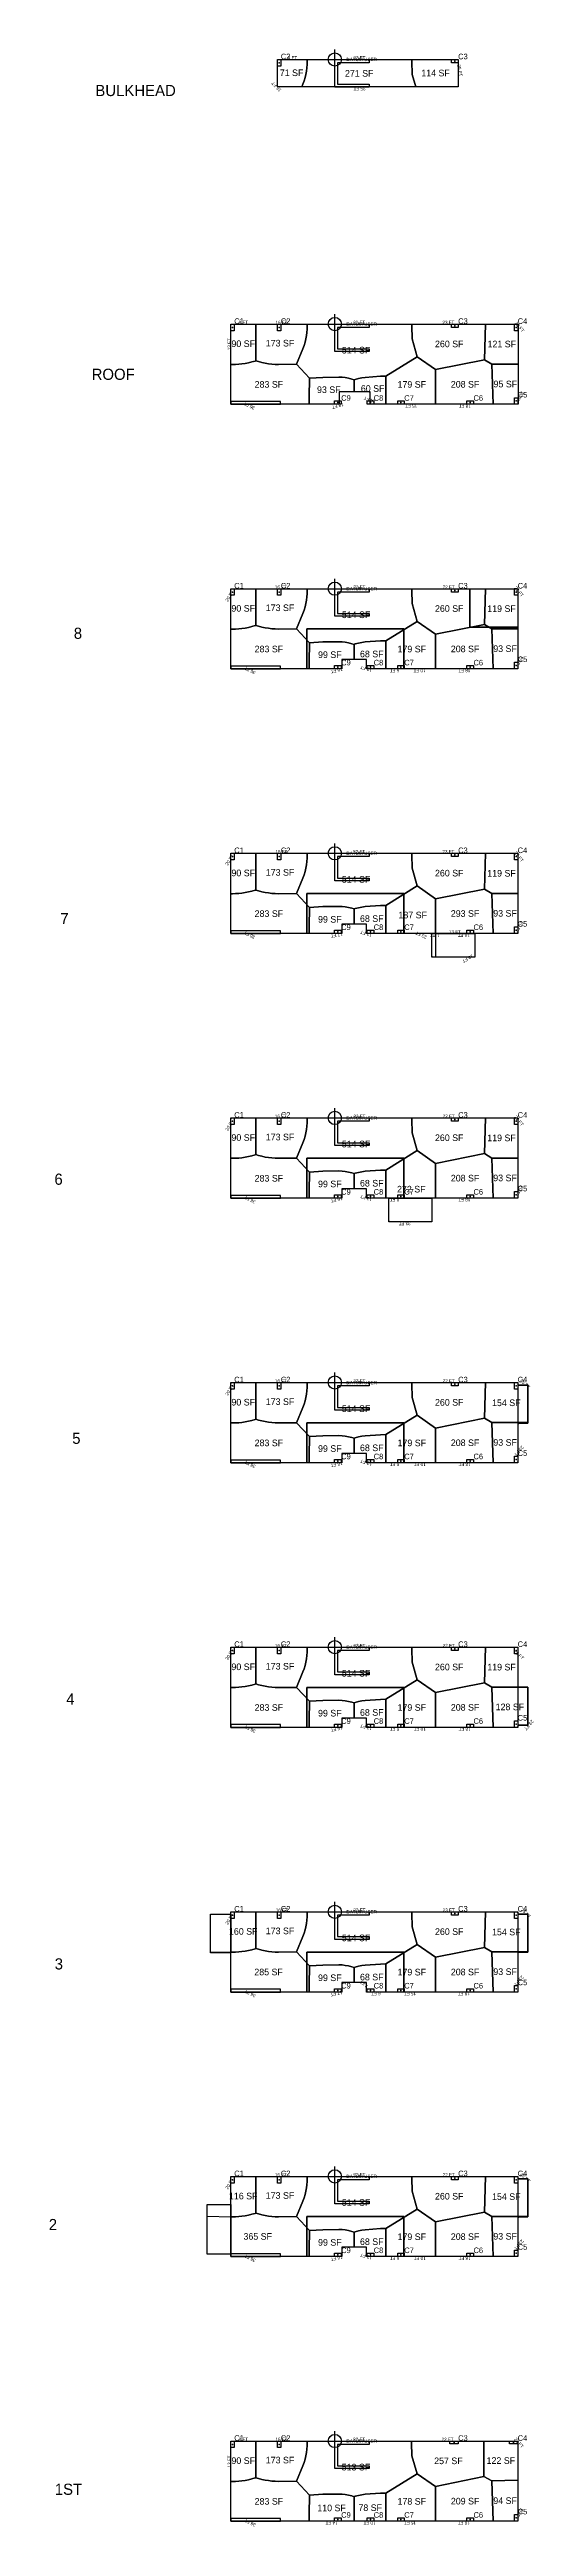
# Model space of a CAD drawing. Header units: metres. Extents: x 6 to 1763, y -17 to 8969.
import ezdxf
from ezdxf.enums import TextEntityAlignment as Align

# ---------------------------------------------------------------- set-up
doc = ezdxf.new("R2010")
doc.units = ezdxf.units.M
for name, color, linetype in [('ADDITIONAL-LOAD', 3, 'Continuous'), ('BOUNDARY', 5, 'Continuous'), ('COL', 6, 'Continuous'), ('COL-LABEL', 2, 'Continuous'), ('FLOOR_0_AREA_LABELS', 3, 'Continuous'), ('FLOOR_0_BOUNDARY', 5, 'Continuous'), ('FLOOR_0_COLUMNS', 7, 'Continuous'), ('FLOOR_0_DATUM', 4, 'Continuous'), ('FLOOR_0_FASCADE_COLUMNS', 30, 'Continuous'), ('FLOOR_0_FASCADE_WALLS', 4, 'Continuous'), ('FLOOR_0_LARGE_TRIBUTARY', 6, 'Continuous'), ('FLOOR_0_TRIBUTARY_COL_0', 2, 'Continuous'), ('FLOOR_0_TRIBUTARY_COL_1', 2, 'Continuous'), ('FLOOR_0_TRIBUTARY_COL_2', 2, 'Continuous'), ('FLOOR_0_TRIBUTARY_COL_3', 2, 'Continuous'), ('FLOOR_0_TRIBUTARY_COL_4', 2, 'Continuous'), ('FLOOR_0_TRIBUTARY_COL_5', 2, 'Continuous'), ('FLOOR_0_TRIBUTARY_COL_6', 2, 'Continuous'), ('FLOOR_0_TRIBUTARY_COL_7', 2, 'Continuous'), ('FLOOR_0_TRIBUTARY_COL_8', 2, 'Continuous'), ('FLOOR_0_WALL_TRIBUTARY_14', 1, 'Continuous'), ('FLOOR_0_WALL_TRIBUTARY_15', 1, 'Continuous'), ('FLOOR_1_AREA_LABELS', 3, 'Continuous'), ('FLOOR_1_BOUNDARY', 5, 'Continuous'), ('FLOOR_1_COLUMNS', 7, 'Continuous'), ('FLOOR_1_DATUM', 4, 'Continuous'), ('FLOOR_1_FASCADE_COLUMNS', 30, 'Continuous'), ('FLOOR_1_FASCADE_WALLS', 4, 'Continuous'), ('FLOOR_1_LARGE_TRIBUTARY', 6, 'Continuous'), ('FLOOR_1_TRIBUTARY_COL_0', 2, 'Continuous'), ('FLOOR_1_TRIBUTARY_COL_1', 2, 'Continuous'), ('FLOOR_1_TRIBUTARY_COL_2', 2, 'Continuous'), ('FLOOR_1_TRIBUTARY_COL_3', 2, 'Continuous'), ('FLOOR_1_TRIBUTARY_COL_4', 2, 'Continuous'), ('FLOOR_1_TRIBUTARY_COL_5', 2, 'Continuous'), ('FLOOR_1_TRIBUTARY_COL_6', 2, 'Continuous'), ('FLOOR_1_TRIBUTARY_COL_7', 2, 'Continuous'), ('FLOOR_1_TRIBUTARY_COL_8', 2, 'Continuous'), ('FLOOR_1_WALL_TRIBUTARY_12', 1, 'Continuous'), ('FLOOR_1_WALL_TRIBUTARY_13', 1, 'Continuous'), ('FLOOR_2_AREA_LABELS', 3, 'Continuous'), ('FLOOR_2_BOUNDARY', 5, 'Continuous'), ('FLOOR_2_COLUMNS', 7, 'Continuous'), ('FLOOR_2_DATUM', 4, 'Continuous'), ('FLOOR_2_FASCADE_COLUMNS', 30, 'Continuous'), ('FLOOR_2_FASCADE_WALLS', 4, 'Continuous'), ('FLOOR_2_LARGE_TRIBUTARY', 6, 'Continuous'), ('FLOOR_2_TRIBUTARY_COL_0', 2, 'Continuous'), ('FLOOR_2_TRIBUTARY_COL_1', 2, 'Continuous'), ('FLOOR_2_TRIBUTARY_COL_2', 2, 'Continuous'), ('FLOOR_2_TRIBUTARY_COL_3', 2, 'Continuous'), ('FLOOR_2_TRIBUTARY_COL_4', 2, 'Continuous'), ('FLOOR_2_TRIBUTARY_COL_5', 2, 'Continuous'), ('FLOOR_2_TRIBUTARY_COL_6', 2, 'Continuous'), ('FLOOR_2_TRIBUTARY_COL_7', 2, 'Continuous'), ('FLOOR_2_TRIBUTARY_COL_8', 2, 'Continuous'), ('FLOOR_2_WALL_TRIBUTARY_10', 1, 'Continuous'), ('FLOOR_2_WALL_TRIBUTARY_11', 1, 'Continuous'), ('FLOOR_3_AREA_LABELS', 3, 'Continuous'), ('FLOOR_3_BOUNDARY', 5, 'Continuous'), ('FLOOR_3_COLUMNS', 7, 'Continuous'), ('FLOOR_3_DATUM', 4, 'Continuous'), ('FLOOR_3_FASCADE_COLUMNS', 30, 'Continuous'), ('FLOOR_3_FASCADE_WALLS', 4, 'Continuous'), ('FLOOR_3_LARGE_TRIBUTARY', 6, 'Continuous'), ('FLOOR_3_TRIBUTARY_COL_0', 2, 'Continuous'), ('FLOOR_3_TRIBUTARY_COL_1', 2, 'Continuous'), ('FLOOR_3_TRIBUTARY_COL_2', 2, 'Continuous'), ('FLOOR_3_TRIBUTARY_COL_3', 2, 'Continuous'), ('FLOOR_3_TRIBUTARY_COL_4', 2, 'Continuous'), ('FLOOR_3_TRIBUTARY_COL_5', 2, 'Continuous'), ('FLOOR_3_TRIBUTARY_COL_6', 2, 'Continuous'), ('FLOOR_3_TRIBUTARY_COL_7', 2, 'Continuous'), ('FLOOR_3_TRIBUTARY_COL_8', 2, 'Continuous'), ('FLOOR_3_WALL_TRIBUTARY_8', 1, 'Continuous'), ('FLOOR_3_WALL_TRIBUTARY_9', 1, 'Continuous'), ('FLOOR_4_AREA_LABELS', 3, 'Continuous'), ('FLOOR_4_BOUNDARY', 5, 'Continuous'), ('FLOOR_4_COLUMNS', 7, 'Continuous'), ('FLOOR_4_DATUM', 4, 'Continuous'), ('FLOOR_4_FASCADE_COLUMNS', 30, 'Continuous'), ('FLOOR_4_FASCADE_WALLS', 4, 'Continuous'), ('FLOOR_4_LARGE_TRIBUTARY', 6, 'Continuous'), ('FLOOR_4_TRIBUTARY_COL_0', 2, 'Continuous'), ('FLOOR_4_TRIBUTARY_COL_1', 2, 'Continuous'), ('FLOOR_4_TRIBUTARY_COL_2', 2, 'Continuous'), ('FLOOR_4_TRIBUTARY_COL_3', 2, 'Continuous'), ('FLOOR_4_TRIBUTARY_COL_4', 2, 'Continuous'), ('FLOOR_4_TRIBUTARY_COL_5', 2, 'Continuous'), ('FLOOR_4_TRIBUTARY_COL_6', 2, 'Continuous'), ('FLOOR_4_TRIBUTARY_COL_7', 2, 'Continuous'), ('FLOOR_4_TRIBUTARY_COL_8', 2, 'Continuous'), ('FLOOR_4_WALL_TRIBUTARY_6', 1, 'Continuous'), ('FLOOR_4_WALL_TRIBUTARY_7', 1, 'Continuous'), ('FLOOR_5_AREA_LABELS', 3, 'Continuous'), ('FLOOR_5_BOUNDARY', 5, 'Continuous'), ('FLOOR_5_COLUMNS', 7, 'Continuous'), ('FLOOR_5_DATUM', 4, 'Continuous'), ('FLOOR_5_FASCADE_COLUMNS', 30, 'Continuous'), ('FLOOR_5_FASCADE_WALLS', 4, 'Continuous'), ('FLOOR_5_LARGE_TRIBUTARY', 6, 'Continuous'), ('FLOOR_5_TRIBUTARY_COL_0', 2, 'Continuous'), ('FLOOR_5_TRIBUTARY_COL_1', 2, 'Continuous'), ('FLOOR_5_TRIBUTARY_COL_2', 2, 'Continuous'), ('FLOOR_5_TRIBUTARY_COL_3', 2, 'Continuous'), ('FLOOR_5_TRIBUTARY_COL_4', 2, 'Continuous'), ('FLOOR_5_TRIBUTARY_COL_5', 2, 'Continuous'), ('FLOOR_5_TRIBUTARY_COL_6', 2, 'Continuous'), ('FLOOR_5_TRIBUTARY_COL_7', 2, 'Continuous'), ('FLOOR_5_TRIBUTARY_COL_8', 2, 'Continuous'), ('FLOOR_5_WALL_TRIBUTARY_4', 1, 'Continuous'), ('FLOOR_5_WALL_TRIBUTARY_5', 1, 'Continuous'), ('FLOOR_6_AREA_LABELS', 3, 'Continuous'), ('FLOOR_6_BOUNDARY', 5, 'Continuous'), ('FLOOR_6_COLUMNS', 7, 'Continuous'), ('FLOOR_6_DATUM', 4, 'Continuous'), ('FLOOR_6_FASCADE_COLUMNS', 30, 'Continuous'), ('FLOOR_6_FASCADE_WALLS', 4, 'Continuous'), ('FLOOR_6_LARGE_TRIBUTARY', 6, 'Continuous'), ('FLOOR_6_TRIBUTARY_COL_0', 2, 'Continuous'), ('FLOOR_6_TRIBUTARY_COL_1', 2, 'Continuous'), ('FLOOR_6_TRIBUTARY_COL_2', 2, 'Continuous'), ('FLOOR_6_TRIBUTARY_COL_3', 2, 'Continuous'), ('FLOOR_6_TRIBUTARY_COL_4', 2, 'Continuous'), ('FLOOR_6_TRIBUTARY_COL_5', 2, 'Continuous'), ('FLOOR_6_TRIBUTARY_COL_6', 2, 'Continuous'), ('FLOOR_6_TRIBUTARY_COL_7', 2, 'Continuous'), ('FLOOR_6_TRIBUTARY_COL_8', 2, 'Continuous'), ('FLOOR_6_WALL_TRIBUTARY_2', 1, 'Continuous'), ('FLOOR_6_WALL_TRIBUTARY_3', 1, 'Continuous'), ('FLOOR_7_AREA_LABELS', 3, 'Continuous'), ('FLOOR_7_BOUNDARY', 5, 'Continuous'), ('FLOOR_7_COLUMNS', 7, 'Continuous'), ('FLOOR_7_DATUM', 4, 'Continuous'), ('FLOOR_7_FASCADE_COLUMNS', 30, 'Continuous'), ('FLOOR_7_FASCADE_WALLS', 4, 'Continuous'), ('FLOOR_7_LARGE_TRIBUTARY', 6, 'Continuous'), ('FLOOR_7_TRIBUTARY_COL_0', 2, 'Continuous'), ('FLOOR_7_TRIBUTARY_COL_1', 2, 'Continuous'), ('FLOOR_7_TRIBUTARY_COL_2', 2, 'Continuous'), ('FLOOR_7_TRIBUTARY_COL_3', 2, 'Continuous'), ('FLOOR_7_TRIBUTARY_COL_4', 2, 'Continuous'), ('FLOOR_7_TRIBUTARY_COL_5', 2, 'Continuous'), ('FLOOR_7_TRIBUTARY_COL_6', 2, 'Continuous'), ('FLOOR_7_TRIBUTARY_COL_7', 2, 'Continuous'), ('FLOOR_7_TRIBUTARY_COL_8', 2, 'Continuous'), ('FLOOR_7_WALL_TRIBUTARY_0', 1, 'Continuous'), ('FLOOR_7_WALL_TRIBUTARY_1', 1, 'Continuous'), ('FLOOR_8_AREA_LABELS', 3, 'Continuous'), ('FLOOR_8_BOUNDARY', 5, 'Continuous'), ('FLOOR_8_COLUMNS', 7, 'Continuous'), ('FLOOR_8_DATUM', 4, 'Continuous'), ('FLOOR_8_FASCADE_COLUMNS', 30, 'Continuous'), ('FLOOR_8_FASCADE_WALLS', 4, 'Continuous'), ('FLOOR_8_LARGE_TRIBUTARY', 6, 'Continuous'), ('FLOOR_8_TRIBUTARY_COL_0', 2, 'Continuous'), ('FLOOR_8_TRIBUTARY_COL_1', 2, 'Continuous'), ('FLOOR_8_TRIBUTARY_COL_2', 2, 'Continuous'), ('FLOOR_8_TRIBUTARY_COL_3', 2, 'Continuous'), ('FLOOR_8_TRIBUTARY_COL_4', 2, 'Continuous'), ('FLOOR_8_TRIBUTARY_COL_5', 2, 'Continuous'), ('FLOOR_8_TRIBUTARY_COL_6', 2, 'Continuous'), ('FLOOR_8_TRIBUTARY_COL_7', 2, 'Continuous'), ('FLOOR_8_TRIBUTARY_COL_8', 2, 'Continuous'), ('FLOOR_8_WALL_TRIBUTARY_16', 1, 'Continuous'), ('FLOOR_8_WALL_TRIBUTARY_17', 1, 'Continuous'), ('FLOOR_9_AREA_LABELS', 3, 'Continuous'), ('FLOOR_9_BOUNDARY', 5, 'Continuous'), ('FLOOR_9_COLUMNS', 7, 'Continuous'), ('FLOOR_9_DATUM', 4, 'Continuous'), ('FLOOR_9_FASCADE_COLUMNS', 30, 'Continuous'), ('FLOOR_9_FASCADE_WALLS', 4, 'Continuous'), ('FLOOR_9_LARGE_TRIBUTARY', 6, 'Continuous'), ('FLOOR_9_TRIBUTARY_COL_0', 2, 'Continuous'), ('FLOOR_9_TRIBUTARY_COL_1', 2, 'Continuous'), ('FLOOR_9_WALL_TRIBUTARY_18', 1, 'Continuous'), ('STORY', 1, 'Continuous'), ('WALL', 4, 'Continuous')]:
    doc.layers.add(name, color=color, linetype=linetype)

msp = doc.modelspace()

# ---------------------------------------------------------------- linework, layer by layer
at = {"layer": 'ADDITIONAL-LOAD'}
for points in [[(833.8, 8932.8), (1489.3, 8932.8), (1489.3, 8833.1), (833.8, 8833.1)], [(664.8, 7972.8), (1533.5, 7972.8), (1707.3, 7972.8), (1707.3, 7825.8), (1707.3, 7681.8), (1293.8, 7681.8), (1170, 7681.8), (1169.8, 7726.8), (1057.8, 7726.8), (1057.8, 7681.8), (941.8, 7681.8), (664.8, 7681.8)], [(1531.5, 7012.8), (1705.3, 7012.8), (1705.3, 6873.6), (1531.5, 6873.6)], [(939.8, 6866.8), (1291.8, 6866.8), (1291.8, 6721.8), (1156.8, 6721.8), (1156.8, 6755.8), (1066.9, 6755.8), (1066.9, 6721.8), (939.8, 6721.8)], [(939.8, 5906.8), (1291.8, 5906.8), (1291.8, 5761.8), (1156.8, 5761.8), (1156.8, 5795.8), (1066.9, 5795.8), (1066.9, 5761.8), (939.8, 5761.8)], [(1393.8, 5761.8), (1549.8, 5761.8), (1549.8, 5675.8), (1393.8, 5675.8)], [(939.8, 4946.8), (1291.8, 4946.8), (1291.8, 4801.8), (1156.8, 4801.8), (1156.8, 4835.8), (1066.9, 4835.8), (1066.9, 4801.8), (939.8, 4801.8)], [(1237.8, 4801.8), (1393.8, 4801.8), (1393.8, 4715.8), (1237.8, 4715.8)], [(1705.3, 3985.8), (1741.8, 3985.8), (1741.8, 4123.8), (1705.3, 4123.8)], [(939.8, 3986.8), (1291.8, 3986.8), (1291.8, 3841.8), (1156.8, 3841.8), (1156.8, 3875.8), (1066.9, 3875.8), (1066.9, 3841.8), (939.8, 3841.8)], [(939.8, 3026.8), (1291.8, 3026.8), (1291.8, 2881.8), (1156.8, 2881.8), (1156.8, 2915.8), (1066.9, 2915.8), (1066.9, 2881.8), (939.8, 2881.8)], [(1705.3, 2890.2), (1741.8, 2890.2), (1741.8, 3028.2), (1705.3, 3028.2)], [(590.8, 2203.8), (664.8, 2203.8), (664.8, 2063.8), (590.8, 2063.8)], [(1705.3, 2065.8), (1741.8, 2065.8), (1741.8, 2203.8), (1705.3, 2203.8)], [(939.8, 2066.8), (1291.8, 2066.8), (1291.8, 1921.8), (1156.8, 1921.8), (1156.8, 1955.8), (1066.9, 1955.8), (1066.9, 1921.8), (939.8, 1921.8)], [(1705.3, 1105.8), (1741.8, 1105.8), (1741.8, 1243.8), (1705.3, 1243.8)], [(578.8, 1150.8), (664.8, 1150.8), (664.8, 970.8), (578.8, 970.8)], [(939.8, 1106.8), (1291.8, 1106.8), (1291.8, 961.8), (1156.8, 961.8), (1156.8, 995.8), (1066.9, 995.8), (1066.9, 961.8), (939.8, 961.8)]]:
    msp.add_lwpolyline(points, close=True, dxfattribs=at)
at = {"layer": 'BOUNDARY'}
for points in [[(664.8, 7012.8), (1531.5, 7012.8), (1531.5, 6873.6), (1705.3, 6873.6), (1705.3, 6721.8), (1291.8, 6721.8), (1291.8, 6866.8), (939.8, 6866.8), (939.8, 6721.8), (664.8, 6721.8)], [(664.8, 6052.8), (1531.5, 6052.8), (1705.3, 6052.8), (1705.3, 5913.6), (1705.3, 5761.8), (1291.8, 5761.8), (1291.8, 5906.8), (939.8, 5906.8), (939.8, 5761.8), (664.8, 5761.8)], [(664.8, 5092.8), (1531.5, 5092.8), (1705.3, 5092.8), (1705.3, 4953.6), (1705.3, 4801.8), (1291.8, 4801.8), (1291.8, 4946.8), (939.8, 4946.8), (939.8, 4801.8), (664.8, 4801.8)], [(664.8, 4132.8), (1531.5, 4132.8), (1705.3, 4132.8), (1705.3, 3993.6), (1705.3, 3841.8), (1291.8, 3841.8), (1291.8, 3986.8), (939.8, 3986.8), (939.8, 3841.8), (664.8, 3841.8)], [(664.8, 3172.8), (1531.5, 3172.8), (1705.3, 3172.8), (1705.3, 3033.6), (1705.3, 2881.8), (1291.8, 2881.8), (1291.8, 3026.8), (939.8, 3026.8), (939.8, 2881.8), (664.8, 2881.8)], [(664.8, 2212.8), (1531.5, 2212.8), (1705.3, 2212.8), (1705.3, 2073.6), (1705.3, 1921.8), (1291.8, 1921.8), (1291.8, 2066.8), (939.8, 2066.8), (939.8, 1921.8), (664.8, 1921.8)], [(664.8, 1252.8), (1531.5, 1252.8), (1705.3, 1252.8), (1705.3, 1113.6), (1705.3, 961.8), (1291.8, 961.8), (1291.8, 1106.8), (939.8, 1106.8), (939.8, 961.8), (664.8, 961.8)], [(664.8, 292.8), (1531.5, 292.8), (1705.3, 292.8), (1705.3, 153.6), (1705.3, 1.8), (664.8, 1.8)]]:
    msp.add_lwpolyline(points, close=True, dxfattribs=at)
at = {"layer": 'COL'}
for points in [[(833.8, 8932.8), (845.8, 8932.8), (845.8, 8908.8), (833.8, 8908.8)], [(1465.3, 8932.8), (1489.3, 8932.8), (1489.3, 8920.8), (1465.3, 8920.8)], [(664.8, 7972.8), (676.8, 7972.8), (676.8, 7948.8), (664.8, 7948.8)], [(833.8, 7972.8), (845.8, 7972.8), (845.8, 7948.8), (833.8, 7948.8)], [(1465.3, 7972.8), (1489.3, 7972.8), (1489.3, 7960.8), (1465.3, 7960.8)], [(1693.3, 7972.8), (1705.3, 7972.8), (1705.3, 7948.8), (1693.3, 7948.8)], [(1040.8, 7693.8), (1064.8, 7693.8), (1064.8, 7681.8), (1040.8, 7681.8)], [(1158.8, 7693.8), (1182.8, 7693.8), (1182.8, 7681.8), (1158.8, 7681.8)], [(1269.8, 7693.8), (1293.8, 7693.8), (1293.8, 7681.8), (1269.8, 7681.8)], [(1521, 7693.8), (1545, 7693.8), (1545, 7681.8), (1521, 7681.8)], [(1693.3, 7705.8), (1705.3, 7705.8), (1705.3, 7681.8), (1693.3, 7681.8)], [(664.8, 7012.8), (676.8, 7012.8), (676.8, 6988.8), (664.8, 6988.8)], [(833.8, 7012.8), (845.8, 7012.8), (845.8, 6988.8), (833.8, 6988.8)], [(1465.3, 7012.8), (1489.3, 7012.8), (1489.3, 7000.8), (1465.3, 7000.8)], [(1693.3, 7012.8), (1705.3, 7012.8), (1705.3, 6988.8), (1693.3, 6988.8)], [(1693.3, 6745.8), (1705.3, 6745.8), (1705.3, 6721.8), (1693.3, 6721.8)], [(1040.8, 6733.8), (1064.8, 6733.8), (1064.8, 6721.8), (1040.8, 6721.8)], [(1158.8, 6733.8), (1182.8, 6733.8), (1182.8, 6721.8), (1158.8, 6721.8)], [(1269.8, 6733.8), (1293.8, 6733.8), (1293.8, 6721.8), (1269.8, 6721.8)], [(1521, 6733.8), (1545, 6733.8), (1545, 6721.8), (1521, 6721.8)], [(664.8, 6052.8), (676.8, 6052.8), (676.8, 6028.8), (664.8, 6028.8)], [(833.8, 6052.8), (845.8, 6052.8), (845.8, 6028.8), (833.8, 6028.8)], [(1465.3, 6052.8), (1489.3, 6052.8), (1489.3, 6040.8), (1465.3, 6040.8)], [(1693.3, 6052.8), (1705.3, 6052.8), (1705.3, 6028.8), (1693.3, 6028.8)], [(1040.8, 5773.8), (1064.8, 5773.8), (1064.8, 5761.8), (1040.8, 5761.8)], [(1158.8, 5773.8), (1182.8, 5773.8), (1182.8, 5761.8), (1158.8, 5761.8)], [(1269.8, 5773.8), (1293.8, 5773.8), (1293.8, 5761.8), (1269.8, 5761.8)], [(1521, 5773.8), (1545, 5773.8), (1545, 5761.8), (1521, 5761.8)], [(1693.3, 5785.8), (1705.3, 5785.8), (1705.3, 5761.8), (1693.3, 5761.8)], [(664.8, 5092.8), (676.8, 5092.8), (676.8, 5068.8), (664.8, 5068.8)], [(833.8, 5092.8), (845.8, 5092.8), (845.8, 5068.8), (833.8, 5068.8)], [(1465.3, 5092.8), (1489.3, 5092.8), (1489.3, 5080.8), (1465.3, 5080.8)], [(1693.3, 5092.8), (1705.3, 5092.8), (1705.3, 5068.8), (1693.3, 5068.8)], [(1040.8, 4813.8), (1064.8, 4813.8), (1064.8, 4801.8), (1040.8, 4801.8)], [(1158.8, 4813.8), (1182.8, 4813.8), (1182.8, 4801.8), (1158.8, 4801.8)], [(1269.8, 4813.8), (1293.8, 4813.8), (1293.8, 4801.8), (1269.8, 4801.8)], [(1521, 4813.8), (1545, 4813.8), (1545, 4801.8), (1521, 4801.8)], [(1693.3, 4825.8), (1705.3, 4825.8), (1705.3, 4801.8), (1693.3, 4801.8)], [(664.8, 4132.8), (676.8, 4132.8), (676.8, 4108.8), (664.8, 4108.8)], [(833.8, 4132.8), (845.8, 4132.8), (845.8, 4108.8), (833.8, 4108.8)], [(1465.3, 4132.8), (1489.3, 4132.8), (1489.3, 4120.8), (1465.3, 4120.8)], [(1693.3, 4132.8), (1705.3, 4132.8), (1705.3, 4108.8), (1693.3, 4108.8)], [(1693.3, 3865.8), (1705.3, 3865.8), (1705.3, 3841.8), (1693.3, 3841.8)], [(1040.8, 3853.8), (1064.8, 3853.8), (1064.8, 3841.8), (1040.8, 3841.8)], [(1158.8, 3853.8), (1182.8, 3853.8), (1182.8, 3841.8), (1158.8, 3841.8)], [(1269.8, 3853.8), (1293.8, 3853.8), (1293.8, 3841.8), (1269.8, 3841.8)], [(1521, 3853.8), (1545, 3853.8), (1545, 3841.8), (1521, 3841.8)], [(664.8, 3172.8), (676.8, 3172.8), (676.8, 3148.8), (664.8, 3148.8)], [(833.8, 3172.8), (845.8, 3172.8), (845.8, 3148.8), (833.8, 3148.8)], [(1465.3, 3172.8), (1489.3, 3172.8), (1489.3, 3160.8), (1465.3, 3160.8)], [(1693.3, 3172.8), (1705.3, 3172.8), (1705.3, 3148.8), (1693.3, 3148.8)], [(1040.8, 2893.8), (1064.8, 2893.8), (1064.8, 2881.8), (1040.8, 2881.8)], [(1158.8, 2893.8), (1182.8, 2893.8), (1182.8, 2881.8), (1158.8, 2881.8)], [(1269.8, 2893.8), (1293.8, 2893.8), (1293.8, 2881.8), (1269.8, 2881.8)], [(1521, 2893.8), (1545, 2893.8), (1545, 2881.8), (1521, 2881.8)], [(1693.3, 2905.8), (1705.3, 2905.8), (1705.3, 2881.8), (1693.3, 2881.8)], [(664.8, 2212.8), (676.8, 2212.8), (676.8, 2188.8), (664.8, 2188.8)], [(833.8, 2212.8), (845.8, 2212.8), (845.8, 2188.8), (833.8, 2188.8)], [(1465.3, 2212.8), (1489.3, 2212.8), (1489.3, 2200.8), (1465.3, 2200.8)], [(1693.3, 2212.8), (1705.3, 2212.8), (1705.3, 2188.8), (1693.3, 2188.8)], [(1040.8, 1933.8), (1064.8, 1933.8), (1064.8, 1921.8), (1040.8, 1921.8)], [(1158.8, 1933.8), (1182.8, 1933.8), (1182.8, 1921.8), (1158.8, 1921.8)], [(1269.8, 1933.8), (1293.8, 1933.8), (1293.8, 1921.8), (1269.8, 1921.8)], [(1521, 1933.8), (1545, 1933.8), (1545, 1921.8), (1521, 1921.8)], [(1693.3, 1945.8), (1705.3, 1945.8), (1705.3, 1921.8), (1693.3, 1921.8)], [(664.8, 1252.8), (676.8, 1252.8), (676.8, 1228.8), (664.8, 1228.8)], [(833.8, 1252.8), (845.8, 1252.8), (845.8, 1228.8), (833.8, 1228.8)], [(1465.3, 1252.8), (1489.3, 1252.8), (1489.3, 1240.8), (1465.3, 1240.8)], [(1693.3, 1252.8), (1705.3, 1252.8), (1705.3, 1228.8), (1693.3, 1228.8)], [(1040.8, 973.8), (1064.8, 973.8), (1064.8, 961.8), (1040.8, 961.8)], [(1158.8, 973.8), (1182.8, 973.8), (1182.8, 961.8), (1158.8, 961.8)], [(1269.8, 973.8), (1293.8, 973.8), (1293.8, 961.8), (1269.8, 961.8)], [(1521, 973.8), (1545, 973.8), (1545, 961.8), (1521, 961.8)], [(1693.3, 985.8), (1705.3, 985.8), (1705.3, 961.8), (1693.3, 961.8)], [(664.8, 292.8), (676.8, 292.8), (676.8, 268.8), (664.8, 268.8)], [(833.8, 292.8), (845.8, 292.8), (845.8, 268.8), (833.8, 268.8)], [(1459.3, 292.8), (1489.3, 292.8), (1489.3, 282.8), (1459.3, 282.8)], [(1675.3, 292.8), (1705.3, 292.8), (1705.3, 282.8), (1675.3, 282.8)], [(1040.8, 13.8), (1064.8, 13.8), (1064.8, 1.8), (1040.8, 1.8)], [(1158.8, 13.8), (1182.8, 13.8), (1182.8, 1.8), (1158.8, 1.8)], [(1269.8, 13.8), (1293.8, 13.8), (1293.8, 1.8), (1269.8, 1.8)], [(1521, 13.8), (1545, 13.8), (1545, 1.8), (1521, 1.8)], [(1693.3, 25.8), (1705.3, 25.8), (1705.3, 1.8), (1693.3, 1.8)]]:
    msp.add_lwpolyline(points, close=True, dxfattribs=at)
at = {"layer": 'FLOOR_0_BOUNDARY'}
for points in [[(1291.8, 6721.8), (1156.8, 6721.8), (1156.8, 6755.8), (1066.9, 6755.8), (1066.9, 6721.8), (939.8, 6721.8), (939.8, 6721.8), (664.8, 6721.8), (664.8, 7012.8), (1531.5, 7012.8), (1531.5, 7012.8), (1705.3, 7012.8), (1705.3, 6873.6), (1705.3, 6873.6), (1705.3, 6721.8), (1291.8, 6721.8), (1291.8, 6721.8), (1291.8, 6721.8)], [(1291.8, 6866.8), (1291.8, 6866.8), (939.8, 6866.8), (939.8, 6866.8), (1291.8, 6866.8)]]:
    msp.add_lwpolyline(points, close=True, dxfattribs=at)
at = {"layer": 'FLOOR_0_COLUMNS'}
for p in [(670.8, 7000.8), (839.8, 7000.8), (1477.3, 7006.8), (1699.3, 7000.8), (1052.8, 6727.8), (1170.8, 6727.8), (1281.8, 6727.8), (1533, 6727.8), (1699.3, 6733.8)]:
    msp.add_point(p, dxfattribs=at)
at = {"layer": 'FLOOR_0_DATUM'}
for p, q in [((1005.8, 7012.8), (1077.8, 7012.8)), ((1041.8, 6976.8), (1041.8, 7048.8))]:
    msp.add_line(p, q, dxfattribs=at)
msp.add_circle((1041.8, 7012.8), 24, dxfattribs=at)
at = {"layer": 'FLOOR_0_FASCADE_COLUMNS'}
for points in [[(664.8, 6866.8), (664.8, 6872.8), (664.8, 6878.8), (664.8, 6884.8), (664.8, 6890.8), (664.8, 6896.8), (664.8, 6902.8), (664.8, 6908.8), (664.8, 6914.8), (664.8, 6920.8), (664.8, 6926.8), (664.8, 6932.8), (664.8, 6938.8), (664.8, 6944.8), (664.8, 6950.8), (664.8, 6956.8), (664.8, 6962.8), (664.8, 6968.8), (664.8, 6974.8), (664.8, 6980.8), (664.8, 6986.8), (664.8, 6992.8), (664.8, 6998.8), (664.8, 7004.8), (664.8, 7010.8), (668.8, 7012.8), (674.8, 7012.8), (680.8, 7012.8), (686.8, 7012.8), (692.8, 7012.8), (698.8, 7012.8), (704.8, 7012.8), (710.8, 7012.8), (716.8, 7012.8), (722.8, 7012.8), (728.8, 7012.8), (734.8, 7012.8), (740.8, 7012.8), (746.8, 7012.8), (752.8, 7012.8)], [(752.8, 7012.8), (758.8, 7012.8), (764.8, 7012.8), (770.8, 7012.8), (776.8, 7012.8), (782.8, 7012.8), (788.8, 7012.8), (794.8, 7012.8), (800.8, 7012.8), (806.8, 7012.8), (812.8, 7012.8), (818.8, 7012.8), (824.8, 7012.8), (830.8, 7012.8), (836.8, 7012.8), (842.8, 7012.8), (848.8, 7012.8), (854.8, 7012.8), (860.8, 7012.8), (866.8, 7012.8), (872.8, 7012.8), (878.8, 7012.8), (884.8, 7012.8), (890.8, 7012.8), (896.8, 7012.8), (902.8, 7012.8), (908.8, 7012.8), (914.8, 7012.8), (920.8, 7012.8), (926.8, 7012.8), (932.8, 7012.8), (938.8, 7012.8)], [(1322.8, 7012.8), (1328.8, 7012.8), (1334.8, 7012.8), (1340.8, 7012.8), (1346.8, 7012.8), (1352.8, 7012.8), (1358.8, 7012.8), (1364.8, 7012.8), (1370.8, 7012.8), (1376.8, 7012.8), (1382.8, 7012.8), (1388.8, 7012.8), (1394.8, 7012.8), (1400.8, 7012.8), (1406.8, 7012.8), (1412.8, 7012.8), (1418.8, 7012.8), (1424.8, 7012.8), (1430.8, 7012.8), (1436.8, 7012.8), (1442.8, 7012.8), (1448.8, 7012.8), (1454.8, 7012.8), (1460.8, 7012.8), (1466.8, 7012.8), (1472.8, 7012.8), (1478.8, 7012.8), (1484.8, 7012.8), (1490.8, 7012.8), (1496.8, 7012.8), (1502.8, 7012.8), (1508.8, 7012.8), (1514.8, 7012.8), (1520.8, 7012.8), (1526.8, 7012.8), (1532.8, 7012.8), (1538.8, 7012.8), (1544.8, 7012.8), (1550.8, 7012.8), (1556.8, 7012.8), (1562.8, 7012.8), (1568.8, 7012.8), (1574.8, 7012.8), (1580.8, 7012.8), (1586.8, 7012.8)], [(1586.8, 7012.8), (1592.8, 7012.8), (1598.8, 7012.8), (1604.8, 7012.8), (1610.8, 7012.8), (1616.8, 7012.8), (1622.8, 7012.8), (1628.8, 7012.8), (1634.8, 7012.8), (1640.8, 7012.8), (1646.8, 7012.8), (1652.8, 7012.8), (1658.8, 7012.8), (1664.8, 7012.8), (1670.8, 7012.8), (1676.8, 7012.8), (1682.8, 7012.8), (1688.8, 7012.8), (1694.8, 7012.8), (1700.8, 7012.8), (1705.3, 7011.3), (1705.3, 7005.3), (1705.3, 6999.3), (1705.3, 6993.3), (1705.3, 6987.3), (1705.3, 6981.3), (1705.3, 6975.3), (1705.3, 6969.3), (1705.3, 6963.3), (1705.3, 6957.3), (1705.3, 6951.3), (1705.3, 6945.3), (1705.3, 6939.3), (1705.3, 6933.3), (1705.3, 6927.3), (1705.3, 6921.3), (1705.3, 6915.3), (1705.3, 6909.3), (1705.3, 6903.3), (1705.3, 6897.3), (1705.3, 6891.3), (1705.3, 6885.3), (1705.3, 6879.3), (1705.3, 6873.3), (1705.3, 6867.3)], [(1705.3, 6867.3), (1705.3, 6861.3), (1705.3, 6855.3), (1705.3, 6849.3), (1705.3, 6843.3), (1705.3, 6837.3), (1705.3, 6831.3), (1705.3, 6825.3), (1705.3, 6819.3), (1705.3, 6813.3), (1705.3, 6807.3), (1705.3, 6801.3), (1705.3, 6795.3), (1705.3, 6789.3), (1705.3, 6783.3), (1705.3, 6777.3), (1705.3, 6771.3), (1705.3, 6765.3), (1705.3, 6759.3), (1705.3, 6753.3), (1705.3, 6747.3), (1705.3, 6741.3), (1705.3, 6735.3), (1705.3, 6729.3), (1705.3, 6723.3), (1700.8, 6721.8), (1694.8, 6721.8), (1688.8, 6721.8), (1682.8, 6721.8), (1676.8, 6721.8), (1670.8, 6721.8), (1664.8, 6721.8), (1658.8, 6721.8), (1652.8, 6721.8), (1646.8, 6721.8), (1640.8, 6721.8), (1634.8, 6721.8), (1628.8, 6721.8), (1622.8, 6721.8), (1616.8, 6721.8)], [(1109.8, 6755.8), (1103.8, 6755.8), (1097.8, 6755.8), (1091.8, 6755.8), (1085.8, 6755.8), (1079.8, 6755.8), (1073.8, 6755.8), (1067.8, 6755.8), (1066.9, 6750.8), (1066.9, 6744.8), (1066.9, 6738.8), (1066.9, 6732.8), (1066.9, 6726.8), (1065.8, 6721.8), (1059.8, 6721.8), (1053.8, 6721.8), (1047.8, 6721.8), (1041.8, 6721.8), (1035.8, 6721.8), (1029.8, 6721.8), (1023.8, 6721.8), (1017.8, 6721.8), (1011.8, 6721.8), (1005.8, 6721.8), (999.8, 6721.8), (993.8, 6721.8), (987.8, 6721.8), (981.8, 6721.8), (975.8, 6721.8), (969.8, 6721.8), (963.8, 6721.8), (957.8, 6721.8), (951.8, 6721.8)], [(1225.8, 6721.8), (1219.8, 6721.8), (1213.8, 6721.8), (1207.8, 6721.8), (1201.8, 6721.8), (1195.8, 6721.8), (1189.8, 6721.8), (1183.8, 6721.8), (1177.8, 6721.8), (1171.8, 6721.8), (1165.8, 6721.8), (1159.8, 6721.8), (1156.8, 6724.8), (1156.8, 6730.8), (1156.8, 6736.8), (1156.8, 6742.8), (1156.8, 6748.8), (1156.8, 6754.8), (1151.8, 6755.8), (1145.8, 6755.8), (1139.8, 6755.8), (1133.8, 6755.8), (1127.8, 6755.8), (1121.8, 6755.8), (1115.8, 6755.8), (1109.8, 6755.8)], [(1291.8, 6721.8), (1285.8, 6721.8), (1279.8, 6721.8), (1273.8, 6721.8), (1267.8, 6721.8), (1261.8, 6721.8), (1255.8, 6721.8), (1249.8, 6721.8), (1243.8, 6721.8), (1237.8, 6721.8), (1231.8, 6721.8), (1225.8, 6721.8)], [(1406.8, 6721.8), (1400.8, 6721.8), (1394.8, 6721.8), (1388.8, 6721.8), (1382.8, 6721.8), (1376.8, 6721.8), (1370.8, 6721.8), (1364.8, 6721.8), (1358.8, 6721.8), (1352.8, 6721.8), (1346.8, 6721.8), (1340.8, 6721.8), (1334.8, 6721.8), (1328.8, 6721.8), (1322.8, 6721.8), (1316.8, 6721.8), (1310.8, 6721.8), (1304.8, 6721.8), (1298.8, 6721.8), (1292.8, 6721.8), (1291.8, 6721.8)], [(1616.8, 6721.8), (1610.8, 6721.8), (1604.8, 6721.8), (1598.8, 6721.8), (1592.8, 6721.8), (1586.8, 6721.8), (1580.8, 6721.8), (1574.8, 6721.8), (1568.8, 6721.8), (1562.8, 6721.8), (1556.8, 6721.8), (1550.8, 6721.8), (1544.8, 6721.8), (1538.8, 6721.8), (1532.8, 6721.8), (1526.8, 6721.8), (1520.8, 6721.8), (1514.8, 6721.8), (1508.8, 6721.8), (1502.8, 6721.8), (1496.8, 6721.8), (1490.8, 6721.8), (1484.8, 6721.8), (1478.8, 6721.8), (1472.8, 6721.8), (1466.8, 6721.8), (1460.8, 6721.8), (1454.8, 6721.8), (1448.8, 6721.8), (1442.8, 6721.8), (1436.8, 6721.8), (1430.8, 6721.8), (1424.8, 6721.8), (1418.8, 6721.8), (1412.8, 6721.8), (1406.8, 6721.8)]]:
    msp.add_lwpolyline(points, dxfattribs=at)
at = {"layer": 'FLOOR_0_FASCADE_WALLS'}
for points in [[(938.8, 7012.8), (944.8, 7012.8), (950.8, 7012.8), (956.8, 7012.8), (962.8, 7012.8), (968.8, 7012.8), (974.8, 7012.8), (980.8, 7012.8), (986.8, 7012.8), (992.8, 7012.8), (998.8, 7012.8), (1004.8, 7012.8), (1010.8, 7012.8), (1016.8, 7012.8), (1022.8, 7012.8), (1028.8, 7012.8), (1034.8, 7012.8), (1040.8, 7012.8), (1046.8, 7012.8), (1052.8, 7012.8), (1058.8, 7012.8), (1064.8, 7012.8), (1070.8, 7012.8), (1076.8, 7012.8), (1082.8, 7012.8), (1088.8, 7012.8), (1094.8, 7012.8), (1100.8, 7012.8), (1106.8, 7012.8), (1112.8, 7012.8), (1118.8, 7012.8), (1124.8, 7012.8), (1130.8, 7012.8), (1136.8, 7012.8), (1142.8, 7012.8), (1148.8, 7012.8), (1154.8, 7012.8), (1160.8, 7012.8), (1166.8, 7012.8), (1172.8, 7012.8), (1178.8, 7012.8), (1184.8, 7012.8), (1190.8, 7012.8), (1196.8, 7012.8), (1202.8, 7012.8), (1208.8, 7012.8), (1214.8, 7012.8), (1220.8, 7012.8), (1226.8, 7012.8), (1232.8, 7012.8), (1238.8, 7012.8), (1244.8, 7012.8), (1250.8, 7012.8), (1256.8, 7012.8), (1262.8, 7012.8), (1268.8, 7012.8), (1274.8, 7012.8), (1280.8, 7012.8), (1286.8, 7012.8), (1292.8, 7012.8), (1298.8, 7012.8), (1304.8, 7012.8), (1310.8, 7012.8), (1316.8, 7012.8), (1322.8, 7012.8)], [(951.8, 6721.8), (945.8, 6721.8), (939.8, 6721.8), (933.8, 6721.8), (927.8, 6721.8), (921.8, 6721.8), (915.8, 6721.8), (909.8, 6721.8), (903.8, 6721.8), (897.8, 6721.8), (891.8, 6721.8), (885.8, 6721.8), (879.8, 6721.8), (873.8, 6721.8), (867.8, 6721.8), (861.8, 6721.8), (855.8, 6721.8), (849.8, 6721.8), (843.8, 6721.8), (837.8, 6721.8), (831.8, 6721.8), (825.8, 6721.8), (819.8, 6721.8), (813.8, 6721.8), (807.8, 6721.8), (801.8, 6721.8), (795.8, 6721.8), (789.8, 6721.8), (783.8, 6721.8), (777.8, 6721.8), (771.8, 6721.8), (765.8, 6721.8), (759.8, 6721.8), (753.8, 6721.8), (747.8, 6721.8), (741.8, 6721.8), (735.8, 6721.8), (729.8, 6721.8), (723.8, 6721.8), (717.8, 6721.8), (711.8, 6721.8), (705.8, 6721.8), (699.8, 6721.8), (693.8, 6721.8), (687.8, 6721.8), (681.8, 6721.8), (675.8, 6721.8), (669.8, 6721.8), (664.8, 6722.8), (664.8, 6728.8), (664.8, 6734.8), (664.8, 6740.8), (664.8, 6746.8), (664.8, 6752.8), (664.8, 6758.8), (664.8, 6764.8), (664.8, 6770.8), (664.8, 6776.8), (664.8, 6782.8), (664.8, 6788.8), (664.8, 6794.8), (664.8, 6800.8), (664.8, 6806.8), (664.8, 6812.8), (664.8, 6818.8), (664.8, 6824.8), (664.8, 6830.8), (664.8, 6836.8), (664.8, 6842.8), (664.8, 6848.8), (664.8, 6854.8), (664.8, 6860.8), (664.8, 6866.8)]]:
    msp.add_lwpolyline(points, dxfattribs=at)
at = {"layer": 'FLOOR_0_LARGE_TRIBUTARY'}
for points in [[(755.3, 6879.6), (752.8, 6878.8), (740.8, 6875.4), (728.8, 6872.5), (716.8, 6870.2), (704.8, 6868.4), (692.8, 6867.2), (680.8, 6866.5), (669.8, 6866.3), (664.8, 6866.4), (664.8, 7012.8), (755.3, 7012.8), (755.3, 6879.6)], [(940.8, 7006.8), (940.8, 6994.8), (940.1, 6982.8), (938.6, 6970.8), (936.5, 6958.8), (933.7, 6946.8), (930.1, 6934.8), (925.8, 6922.8), (902.6, 6867), (836.8, 6866.3), (824.8, 6866.7), (812.8, 6867.6), (800.8, 6869.1), (788.8, 6871.1), (776.8, 6873.6), (764.8, 6876.7), (755.3, 6879.6), (755.3, 7012.8), (940.4, 7012.8), (940.8, 7006.8)], [(998.1, 6819.5), (949.4, 6816.6), (902.6, 6867), (925.8, 6922.8), (930.1, 6934.8), (933.7, 6946.8), (936.5, 6958.8), (938.6, 6970.8), (940.1, 6982.8), (940.8, 6994.8), (940.8, 7006.8), (940.4, 7012.8), (1047.8, 7012.8), (1059.8, 7012.8), (1071.8, 7012.8), (1083.8, 7012.8), (1095.8, 7012.8), (1107.8, 7012.8), (1119.8, 7012.8), (1131.8, 7012.8), (1143.8, 7012.8), (1155.8, 7012.8), (1163.8, 7012.8), (1321.6, 7012.8), (1321.5, 7006.8), (1322.4, 6958.8), (1341, 6894.3), (1226.3, 6823.9), (1207.5, 6823.4), (1151.8, 6819.5), (1139.8, 6817.8), (1127.8, 6815.4), (1115.8, 6812.3), (1111.8, 6810.9), (1103.8, 6813.4), (1091.8, 6816.3), (1079.8, 6818.5), (1067.8, 6819.8), (1055.8, 6820.4), (998.1, 6819.5)], [(1585, 6883.3), (1407.4, 6847.8), (1341, 6894.3), (1322.4, 6958.8), (1321.5, 7006.8), (1321.6, 7012.8), (1531.5, 7012.8), (1531.5, 7012.8), (1588.5, 7012.8), (1585, 6883.3)], [(1611.2, 6867.3), (1585, 6883.3), (1588.5, 7012.8), (1705.3, 7012.8), (1705.3, 6873.6), (1705.3, 6873.6), (1705.3, 6867.3), (1611.2, 6867.3)], [(664.8, 6866.4), (669.8, 6866.3), (680.8, 6866.5), (692.8, 6867.2), (704.8, 6868.4), (716.8, 6870.2), (728.8, 6872.5), (740.8, 6875.4), (752.8, 6878.8), (755.3, 6879.6), (764.8, 6876.7), (776.8, 6873.6), (788.8, 6871.1), (800.8, 6869.1), (812.8, 6867.6), (824.8, 6866.7), (836.8, 6866.3), (902.6, 6867), (949.4, 6816.6), (948.1, 6747.7), (948.9, 6721.8), (939.8, 6721.8), (939.8, 6721.8), (838.8, 6721.8), (826.8, 6721.8), (814.8, 6721.8), (802.8, 6721.8), (790.8, 6721.8), (778.8, 6721.8), (766.8, 6721.8), (754.8, 6721.8), (742.8, 6721.8), (730.8, 6721.8), (718.8, 6721.8), (706.8, 6721.8), (694.8, 6721.8), (682.8, 6721.8), (670.8, 6721.8), (664.8, 6721.8), (664.8, 6726.8), (664.8, 6866.4)], [(1226.3, 6823.9), (1341, 6894.3), (1407.4, 6847.8), (1407.4, 6721.8), (1291.8, 6721.8), (1291.8, 6721.8), (1291.8, 6721.8), (1226.3, 6721.8), (1226.3, 6823.9)], [(1407.4, 6847.8), (1585, 6883.3), (1611.2, 6867.3), (1616.4, 6721.8), (1407.4, 6721.8), (1407.4, 6847.8)], [(1611.2, 6867.3), (1705.3, 6867.3), (1705.3, 6721.8), (1616.4, 6721.8), (1611.2, 6867.3)], [(948.1, 6747.7), (949.4, 6816.6), (998.1, 6819.5), (1055.8, 6820.4), (1067.8, 6819.8), (1079.8, 6818.5), (1091.8, 6816.3), (1103.8, 6813.4), (1111.8, 6810.9), (1111.8, 6755.8), (1066.9, 6755.8), (1066.9, 6721.8), (948.9, 6721.8), (948.1, 6747.7)], [(1111.8, 6810.9), (1115.8, 6812.3), (1127.8, 6815.4), (1139.8, 6817.8), (1151.8, 6819.5), (1207.5, 6823.4), (1226.3, 6823.9), (1226.3, 6721.8), (1156.8, 6721.8), (1156.8, 6755.8), (1111.8, 6755.8), (1111.8, 6810.9)]]:
    msp.add_lwpolyline(points, close=True, dxfattribs=at)
at = {"layer": 'FLOOR_0_TRIBUTARY_COL_0'}
msp.add_lwpolyline([(755.3, 6879.6), (752.8, 6878.8), (740.8, 6875.4), (728.8, 6872.5), (716.8, 6870.2), (704.8, 6868.4), (692.8, 6867.2), (680.8, 6866.5), (669.8, 6866.3), (664.8, 6866.4), (664.8, 7012.8), (755.3, 7012.8), (755.3, 6879.6)], close=True, dxfattribs=at)
at = {"layer": 'FLOOR_0_TRIBUTARY_COL_1'}
msp.add_lwpolyline([(940.8, 7006.8), (940.8, 6994.8), (940.1, 6982.8), (938.6, 6970.8), (936.5, 6958.8), (933.7, 6946.8), (930.1, 6934.8), (925.8, 6922.8), (902.6, 6867), (836.8, 6866.3), (824.8, 6866.7), (812.8, 6867.6), (800.8, 6869.1), (788.8, 6871.1), (776.8, 6873.6), (764.8, 6876.7), (755.3, 6879.6), (755.3, 7012.8), (940.4, 7012.8), (940.8, 7006.8)], close=True, dxfattribs=at)
at = {"layer": 'FLOOR_0_TRIBUTARY_COL_2'}
msp.add_lwpolyline([(948.1, 6747.7), (949.4, 6816.6), (998.1, 6819.5), (1055.8, 6820.4), (1067.8, 6819.8), (1079.8, 6818.5), (1091.8, 6816.3), (1103.8, 6813.4), (1111.8, 6810.9), (1111.8, 6755.8), (1066.9, 6755.8), (1066.9, 6721.8), (948.9, 6721.8), (948.1, 6747.7)], close=True, dxfattribs=at)
at = {"layer": 'FLOOR_0_TRIBUTARY_COL_3'}
msp.add_lwpolyline([(1111.8, 6810.9), (1115.8, 6812.3), (1127.8, 6815.4), (1139.8, 6817.8), (1151.8, 6819.5), (1207.5, 6823.4), (1226.3, 6823.9), (1226.3, 6721.8), (1156.8, 6721.8), (1156.8, 6755.8), (1111.8, 6755.8), (1111.8, 6810.9)], close=True, dxfattribs=at)
at = {"layer": 'FLOOR_0_TRIBUTARY_COL_4'}
msp.add_lwpolyline([(1226.3, 6823.9), (1341, 6894.3), (1407.4, 6847.8), (1407.4, 6721.8), (1291.8, 6721.8), (1291.8, 6721.8), (1291.8, 6721.8), (1226.3, 6721.8), (1226.3, 6823.9)], close=True, dxfattribs=at)
at = {"layer": 'FLOOR_0_TRIBUTARY_COL_5'}
msp.add_lwpolyline([(1407.4, 6847.8), (1585, 6883.3), (1611.2, 6867.3), (1616.4, 6721.8), (1407.4, 6721.8), (1407.4, 6847.8)], close=True, dxfattribs=at)
at = {"layer": 'FLOOR_0_TRIBUTARY_COL_6'}
msp.add_lwpolyline([(1611.2, 6867.3), (1705.3, 6867.3), (1705.3, 6721.8), (1616.4, 6721.8), (1611.2, 6867.3)], close=True, dxfattribs=at)
at = {"layer": 'FLOOR_0_TRIBUTARY_COL_7'}
msp.add_lwpolyline([(1585, 6883.3), (1407.4, 6847.8), (1341, 6894.3), (1322.4, 6958.8), (1321.5, 7006.8), (1321.6, 7012.8), (1531.5, 7012.8), (1531.5, 7012.8), (1588.5, 7012.8), (1585, 6883.3)], close=True, dxfattribs=at)
at = {"layer": 'FLOOR_0_TRIBUTARY_COL_8'}
msp.add_lwpolyline([(1611.2, 6867.3), (1585, 6883.3), (1588.5, 7012.8), (1705.3, 7012.8), (1705.3, 6873.6), (1705.3, 6873.6), (1705.3, 6867.3), (1611.2, 6867.3)], close=True, dxfattribs=at)
at = {"layer": 'FLOOR_0_WALL_TRIBUTARY_14'}
msp.add_lwpolyline([(998.1, 6819.5), (949.4, 6816.6), (902.6, 6867), (925.8, 6922.8), (930.1, 6934.8), (933.7, 6946.8), (936.5, 6958.8), (938.6, 6970.8), (940.1, 6982.8), (940.8, 6994.8), (940.8, 7006.8), (940.4, 7012.8), (1047.8, 7012.8), (1059.8, 7012.8), (1071.8, 7012.8), (1083.8, 7012.8), (1095.8, 7012.8), (1107.8, 7012.8), (1119.8, 7012.8), (1131.8, 7012.8), (1143.8, 7012.8), (1155.8, 7012.8), (1163.8, 7012.8), (1321.6, 7012.8), (1321.5, 7006.8), (1322.4, 6958.8), (1341, 6894.3), (1226.3, 6823.9), (1207.5, 6823.4), (1151.8, 6819.5), (1139.8, 6817.8), (1127.8, 6815.4), (1115.8, 6812.3), (1111.8, 6810.9), (1103.8, 6813.4), (1091.8, 6816.3), (1079.8, 6818.5), (1067.8, 6819.8), (1055.8, 6820.4), (998.1, 6819.5)], close=True, dxfattribs=at)
at = {"layer": 'FLOOR_0_WALL_TRIBUTARY_15'}
msp.add_lwpolyline([(664.8, 6866.4), (669.8, 6866.3), (680.8, 6866.5), (692.8, 6867.2), (704.8, 6868.4), (716.8, 6870.2), (728.8, 6872.5), (740.8, 6875.4), (752.8, 6878.8), (755.3, 6879.6), (764.8, 6876.7), (776.8, 6873.6), (788.8, 6871.1), (800.8, 6869.1), (812.8, 6867.6), (824.8, 6866.7), (836.8, 6866.3), (902.6, 6867), (949.4, 6816.6), (948.1, 6747.7), (948.9, 6721.8), (939.8, 6721.8), (939.8, 6721.8), (838.8, 6721.8), (826.8, 6721.8), (814.8, 6721.8), (802.8, 6721.8), (790.8, 6721.8), (778.8, 6721.8), (766.8, 6721.8), (754.8, 6721.8), (742.8, 6721.8), (730.8, 6721.8), (718.8, 6721.8), (706.8, 6721.8), (694.8, 6721.8), (682.8, 6721.8), (670.8, 6721.8), (664.8, 6721.8), (664.8, 6726.8), (664.8, 6866.4)], close=True, dxfattribs=at)
at = {"layer": 'FLOOR_1_BOUNDARY'}
for points in [[(1549.8, 5761.8), (1549.8, 5675.8), (1393.8, 5675.8), (1393.8, 5761.8), (1291.8, 5761.8), (1291.8, 5761.8), (1291.8, 5761.8), (1156.8, 5761.8), (1156.8, 5795.8), (1066.9, 5795.8), (1066.9, 5761.8), (939.8, 5761.8), (939.8, 5761.8), (664.8, 5761.8), (664.8, 6052.8), (1531.5, 6052.8), (1705.3, 6052.8), (1705.3, 5913.6), (1705.3, 5761.8), (1401.6, 5761.8), (1549.8, 5761.8)], [(939.8, 5906.8), (939.8, 5906.8), (1291.8, 5906.8), (939.8, 5906.8)]]:
    msp.add_lwpolyline(points, close=True, dxfattribs=at)
at = {"layer": 'FLOOR_1_COLUMNS'}
for p in [(670.8, 6040.8), (839.8, 6040.8), (1477.3, 6046.8), (1699.3, 6040.8), (1052.8, 5767.8), (1170.8, 5767.8), (1281.8, 5767.8), (1533, 5767.8), (1699.3, 5773.8)]:
    msp.add_point(p, dxfattribs=at)
at = {"layer": 'FLOOR_1_DATUM'}
for p, q in [((1005.8, 6052.8), (1077.8, 6052.8)), ((1041.8, 6016.8), (1041.8, 6088.8))]:
    msp.add_line(p, q, dxfattribs=at)
msp.add_circle((1041.8, 6052.8), 24, dxfattribs=at)
at = {"layer": 'FLOOR_1_FASCADE_COLUMNS'}
for points in [[(664.8, 5908.8), (664.8, 5914.8), (664.8, 5920.8), (664.8, 5926.8), (664.8, 5932.8), (664.8, 5938.8), (664.8, 5944.8), (664.8, 5950.8), (664.8, 5956.8), (664.8, 5962.8), (664.8, 5968.8), (664.8, 5974.8), (664.8, 5980.8), (664.8, 5986.8), (664.8, 5992.8), (664.8, 5998.8), (664.8, 6004.8), (664.8, 6010.8), (664.8, 6016.8), (664.8, 6022.8), (664.8, 6028.8), (664.8, 6034.8), (664.8, 6040.8), (664.8, 6046.8), (664.8, 6052.8), (670.8, 6052.8), (676.8, 6052.8), (682.8, 6052.8), (688.8, 6052.8), (694.8, 6052.8), (700.8, 6052.8), (706.8, 6052.8), (712.8, 6052.8), (718.8, 6052.8), (724.8, 6052.8), (730.8, 6052.8), (736.8, 6052.8), (742.8, 6052.8), (748.8, 6052.8), (754.8, 6052.8)], [(754.8, 6052.8), (760.8, 6052.8), (766.8, 6052.8), (772.8, 6052.8), (778.8, 6052.8), (784.8, 6052.8), (790.8, 6052.8), (796.8, 6052.8), (802.8, 6052.8), (808.8, 6052.8), (814.8, 6052.8), (820.8, 6052.8), (826.8, 6052.8), (832.8, 6052.8), (838.8, 6052.8), (844.8, 6052.8), (850.8, 6052.8), (856.8, 6052.8), (862.8, 6052.8), (868.8, 6052.8), (874.8, 6052.8), (880.8, 6052.8), (886.8, 6052.8), (892.8, 6052.8), (898.8, 6052.8), (904.8, 6052.8), (910.8, 6052.8), (916.8, 6052.8), (922.8, 6052.8), (928.8, 6052.8), (934.8, 6052.8), (940.8, 6052.8)], [(1318.8, 6052.8), (1324.8, 6052.8), (1330.8, 6052.8), (1336.8, 6052.8), (1342.8, 6052.8), (1348.8, 6052.8), (1354.8, 6052.8), (1360.8, 6052.8), (1366.8, 6052.8), (1372.8, 6052.8), (1378.8, 6052.8), (1384.8, 6052.8), (1390.8, 6052.8), (1396.8, 6052.8), (1402.8, 6052.8), (1408.8, 6052.8), (1414.8, 6052.8), (1420.8, 6052.8), (1426.8, 6052.8), (1432.8, 6052.8), (1438.8, 6052.8), (1444.8, 6052.8), (1450.8, 6052.8), (1456.8, 6052.8), (1462.8, 6052.8), (1468.8, 6052.8), (1474.8, 6052.8), (1480.8, 6052.8), (1486.8, 6052.8), (1492.8, 6052.8), (1498.8, 6052.8), (1504.8, 6052.8), (1510.8, 6052.8), (1516.8, 6052.8), (1522.8, 6052.8), (1528.8, 6052.8), (1534.8, 6052.8), (1540.8, 6052.8), (1546.8, 6052.8), (1552.8, 6052.8), (1558.8, 6052.8), (1564.8, 6052.8), (1570.8, 6052.8), (1576.8, 6052.8), (1582.8, 6052.8), (1588.8, 6052.8)], [(1588.8, 6052.8), (1594.8, 6052.8), (1600.8, 6052.8), (1606.8, 6052.8), (1612.8, 6052.8), (1618.8, 6052.8), (1624.8, 6052.8), (1630.8, 6052.8), (1636.8, 6052.8), (1642.8, 6052.8), (1648.8, 6052.8), (1654.8, 6052.8), (1660.8, 6052.8), (1666.8, 6052.8), (1672.8, 6052.8), (1678.8, 6052.8), (1684.8, 6052.8), (1690.8, 6052.8), (1696.8, 6052.8), (1702.8, 6052.8), (1705.3, 6049.3), (1705.3, 6043.3), (1705.3, 6037.3), (1705.3, 6031.3), (1705.3, 6025.3), (1705.3, 6019.3), (1705.3, 6013.3), (1705.3, 6007.3), (1705.3, 6001.3), (1705.3, 5995.3), (1705.3, 5989.3), (1705.3, 5983.3), (1705.3, 5977.3), (1705.3, 5971.3), (1705.3, 5965.3), (1705.3, 5959.3), (1705.3, 5953.3), (1705.3, 5947.3), (1705.3, 5941.3), (1705.3, 5935.3), (1705.3, 5929.3), (1705.3, 5923.3), (1705.3, 5917.3), (1705.3, 5911.3), (1705.3, 5905.3)], [(1705.3, 5905.3), (1705.3, 5899.3), (1705.3, 5893.3), (1705.3, 5887.3), (1705.3, 5881.3), (1705.3, 5875.3), (1705.3, 5869.3), (1705.3, 5863.3), (1705.3, 5857.3), (1705.3, 5851.3), (1705.3, 5845.3), (1705.3, 5839.3), (1705.3, 5833.3), (1705.3, 5827.3), (1705.3, 5821.3), (1705.3, 5815.3), (1705.3, 5809.3), (1705.3, 5803.3), (1705.3, 5797.3), (1705.3, 5791.3), (1705.3, 5785.3), (1705.3, 5779.3), (1705.3, 5773.3), (1705.3, 5767.3), (1704.8, 5761.8), (1698.8, 5761.8), (1692.8, 5761.8), (1686.8, 5761.8), (1680.8, 5761.8), (1674.8, 5761.8), (1668.8, 5761.8), (1662.8, 5761.8), (1656.8, 5761.8), (1650.8, 5761.8), (1644.8, 5761.8), (1638.8, 5761.8), (1632.8, 5761.8), (1626.8, 5761.8), (1620.8, 5761.8), (1614.8, 5761.8)], [(1113.8, 5795.8), (1107.8, 5795.8), (1101.8, 5795.8), (1095.8, 5795.8), (1089.8, 5795.8), (1083.8, 5795.8), (1077.8, 5795.8), (1071.8, 5795.8), (1066.9, 5794.8), (1066.9, 5788.8), (1066.9, 5782.8), (1066.9, 5776.8), (1066.9, 5770.8), (1066.9, 5764.8), (1063.8, 5761.8), (1057.8, 5761.8), (1051.8, 5761.8), (1045.8, 5761.8), (1039.8, 5761.8), (1033.8, 5761.8), (1027.8, 5761.8), (1021.8, 5761.8), (1015.8, 5761.8), (1009.8, 5761.8), (1003.8, 5761.8), (997.8, 5761.8), (991.8, 5761.8), (985.8, 5761.8), (979.8, 5761.8), (973.8, 5761.8), (967.8, 5761.8), (961.8, 5761.8), (955.8, 5761.8), (949.8, 5761.8)], [(1223.8, 5761.8), (1217.8, 5761.8), (1211.8, 5761.8), (1205.8, 5761.8), (1199.8, 5761.8), (1193.8, 5761.8), (1187.8, 5761.8), (1181.8, 5761.8), (1175.8, 5761.8), (1169.8, 5761.8), (1163.8, 5761.8), (1157.8, 5761.8), (1156.8, 5766.8), (1156.8, 5772.8), (1156.8, 5778.8), (1156.8, 5784.8), (1156.8, 5790.8), (1155.8, 5795.8), (1149.8, 5795.8), (1143.8, 5795.8), (1137.8, 5795.8), (1131.8, 5795.8), (1125.8, 5795.8), (1119.8, 5795.8), (1113.8, 5795.8)], [(1407.8, 5675.8), (1401.8, 5675.8), (1395.8, 5675.8), (1393.8, 5679.8), (1393.8, 5685.8), (1393.8, 5691.8), (1393.8, 5697.8), (1393.8, 5703.8), (1393.8, 5709.8), (1393.8, 5715.8), (1393.8, 5721.8), (1393.8, 5727.8), (1393.8, 5733.8), (1393.8, 5739.8), (1393.8, 5745.8), (1393.8, 5751.8), (1393.8, 5757.8), (1391.8, 5761.8), (1385.8, 5761.8), (1379.8, 5761.8), (1373.8, 5761.8), (1367.8, 5761.8), (1361.8, 5761.8), (1355.8, 5761.8), (1349.8, 5761.8), (1343.8, 5761.8), (1337.8, 5761.8), (1331.8, 5761.8), (1325.8, 5761.8), (1319.8, 5761.8), (1313.8, 5761.8), (1307.8, 5761.8), (1301.8, 5761.8), (1295.8, 5761.8), (1289.8, 5761.8), (1283.8, 5761.8), (1277.8, 5761.8), (1271.8, 5761.8), (1265.8, 5761.8), (1259.8, 5761.8), (1253.8, 5761.8), (1247.8, 5761.8), (1241.8, 5761.8), (1235.8, 5761.8), (1229.8, 5761.8), (1223.8, 5761.8)], [(1404.8, 5761.8), (1404.5, 5761.8)], [(1404.5, 5761.8), (1410.5, 5761.8), (1416.5, 5761.8), (1422.5, 5761.8), (1428.5, 5761.8), (1434.5, 5761.8), (1440.5, 5761.8), (1446.5, 5761.8), (1452.5, 5761.8), (1458.5, 5761.8), (1464.5, 5761.8), (1470.5, 5761.8), (1476.5, 5761.8), (1482.5, 5761.8), (1488.5, 5761.8), (1494.5, 5761.8), (1500.5, 5761.8), (1506.5, 5761.8), (1512.5, 5761.8), (1518.5, 5761.8), (1524.5, 5761.8), (1530.5, 5761.8), (1536.5, 5761.8), (1542.5, 5761.8), (1548.5, 5761.8), (1549.8, 5761.8)], [(1614.8, 5761.8), (1608.8, 5761.8), (1602.8, 5761.8), (1596.8, 5761.8), (1590.8, 5761.8), (1584.8, 5761.8), (1578.8, 5761.8), (1572.8, 5761.8), (1566.8, 5761.8), (1560.8, 5761.8), (1554.8, 5761.8), (1548.8, 5761.8), (1542.8, 5761.8), (1536.8, 5761.8), (1530.8, 5761.8), (1524.8, 5761.8), (1518.8, 5761.8), (1512.8, 5761.8), (1506.8, 5761.8), (1500.8, 5761.8), (1494.8, 5761.8), (1488.8, 5761.8), (1482.8, 5761.8), (1476.8, 5761.8), (1470.8, 5761.8), (1464.8, 5761.8), (1458.8, 5761.8), (1452.8, 5761.8), (1446.8, 5761.8), (1440.8, 5761.8), (1434.8, 5761.8), (1428.8, 5761.8), (1422.8, 5761.8), (1416.8, 5761.8), (1410.8, 5761.8), (1404.8, 5761.8)], [(1549.8, 5761.8), (1549.8, 5755.8), (1549.8, 5749.8), (1549.8, 5743.8), (1549.8, 5737.8), (1549.8, 5731.8), (1549.8, 5725.8), (1549.8, 5719.8), (1549.8, 5713.8), (1549.8, 5707.8), (1549.8, 5701.8), (1549.8, 5695.8), (1549.8, 5689.8), (1549.8, 5683.8), (1549.8, 5677.8), (1545.8, 5675.8), (1539.8, 5675.8), (1533.8, 5675.8), (1527.8, 5675.8), (1521.8, 5675.8), (1515.8, 5675.8), (1509.8, 5675.8), (1503.8, 5675.8), (1497.8, 5675.8), (1491.8, 5675.8), (1485.8, 5675.8), (1479.8, 5675.8), (1473.8, 5675.8), (1467.8, 5675.8), (1461.8, 5675.8), (1455.8, 5675.8), (1449.8, 5675.8), (1443.8, 5675.8), (1437.8, 5675.8), (1431.8, 5675.8), (1425.8, 5675.8), (1419.8, 5675.8), (1413.8, 5675.8), (1407.8, 5675.8)]]:
    msp.add_lwpolyline(points, dxfattribs=at)
at = {"layer": 'FLOOR_1_FASCADE_WALLS'}
for points in [[(940.8, 6052.8), (946.8, 6052.8), (952.8, 6052.8), (958.8, 6052.8), (964.8, 6052.8), (970.8, 6052.8), (976.8, 6052.8), (982.8, 6052.8), (988.8, 6052.8), (994.8, 6052.8), (1000.8, 6052.8), (1006.8, 6052.8), (1012.8, 6052.8), (1018.8, 6052.8), (1024.8, 6052.8), (1030.8, 6052.8), (1036.8, 6052.8), (1042.8, 6052.8), (1048.8, 6052.8), (1054.8, 6052.8), (1060.8, 6052.8), (1066.8, 6052.8), (1072.8, 6052.8), (1078.8, 6052.8), (1084.8, 6052.8), (1090.8, 6052.8), (1096.8, 6052.8), (1102.8, 6052.8), (1108.8, 6052.8), (1114.8, 6052.8), (1120.8, 6052.8), (1126.8, 6052.8), (1132.8, 6052.8), (1138.8, 6052.8), (1144.8, 6052.8), (1150.8, 6052.8), (1156.8, 6052.8), (1162.8, 6052.8), (1168.8, 6052.8), (1174.8, 6052.8), (1180.8, 6052.8), (1186.8, 6052.8), (1192.8, 6052.8), (1198.8, 6052.8), (1204.8, 6052.8), (1210.8, 6052.8), (1216.8, 6052.8), (1222.8, 6052.8), (1228.8, 6052.8), (1234.8, 6052.8), (1240.8, 6052.8), (1246.8, 6052.8), (1252.8, 6052.8), (1258.8, 6052.8), (1264.8, 6052.8), (1270.8, 6052.8), (1276.8, 6052.8), (1282.8, 6052.8), (1288.8, 6052.8), (1294.8, 6052.8), (1300.8, 6052.8), (1306.8, 6052.8), (1312.8, 6052.8), (1318.8, 6052.8)], [(949.8, 5761.8), (943.8, 5761.8), (937.8, 5761.8), (931.8, 5761.8), (925.8, 5761.8), (919.8, 5761.8), (913.8, 5761.8), (907.8, 5761.8), (901.8, 5761.8), (895.8, 5761.8), (889.8, 5761.8), (883.8, 5761.8), (877.8, 5761.8), (871.8, 5761.8), (865.8, 5761.8), (859.8, 5761.8), (853.8, 5761.8), (847.8, 5761.8), (841.8, 5761.8), (835.8, 5761.8), (829.8, 5761.8), (823.8, 5761.8), (817.8, 5761.8), (811.8, 5761.8), (805.8, 5761.8), (799.8, 5761.8), (793.8, 5761.8), (787.8, 5761.8), (781.8, 5761.8), (775.8, 5761.8), (769.8, 5761.8), (763.8, 5761.8), (757.8, 5761.8), (751.8, 5761.8), (745.8, 5761.8), (739.8, 5761.8), (733.8, 5761.8), (727.8, 5761.8), (721.8, 5761.8), (715.8, 5761.8), (709.8, 5761.8), (703.8, 5761.8), (697.8, 5761.8), (691.8, 5761.8), (685.8, 5761.8), (679.8, 5761.8), (673.8, 5761.8), (667.8, 5761.8), (664.8, 5764.8), (664.8, 5770.8), (664.8, 5776.8), (664.8, 5782.8), (664.8, 5788.8), (664.8, 5794.8), (664.8, 5800.8), (664.8, 5806.8), (664.8, 5812.8), (664.8, 5818.8), (664.8, 5824.8), (664.8, 5830.8), (664.8, 5836.8), (664.8, 5842.8), (664.8, 5848.8), (664.8, 5854.8), (664.8, 5860.8), (664.8, 5866.8), (664.8, 5872.8), (664.8, 5878.8), (664.8, 5884.8), (664.8, 5890.8), (664.8, 5896.8), (664.8, 5902.8), (664.8, 5908.8)]]:
    msp.add_lwpolyline(points, dxfattribs=at)
at = {"layer": 'FLOOR_1_LARGE_TRIBUTARY'}
for points in [[(755.3, 5919.6), (752.8, 5918.8), (740.8, 5915.4), (728.8, 5912.5), (716.8, 5910.2), (704.8, 5908.4), (692.8, 5907.2), (680.8, 5906.5), (669.8, 5906.3), (664.8, 5906.4), (664.8, 6052.8), (755.3, 6052.8), (755.3, 5919.6)], [(940.8, 6046.8), (940.8, 6034.8), (940.1, 6022.8), (938.6, 6010.8), (936.5, 5998.8), (933.7, 5986.8), (930.1, 5974.8), (925.8, 5962.8), (902.6, 5907), (836.8, 5906.3), (824.8, 5906.7), (812.8, 5907.6), (800.8, 5909.1), (788.8, 5911.1), (776.8, 5913.6), (764.8, 5916.7), (755.3, 5919.6), (755.3, 6052.8), (940.4, 6052.8), (940.8, 6046.8)], [(998.1, 5859.5), (949.4, 5856.6), (902.6, 5907), (925.8, 5962.8), (930.1, 5974.8), (933.7, 5986.8), (936.5, 5998.8), (938.6, 6010.8), (940.1, 6022.8), (940.8, 6034.8), (940.8, 6046.8), (940.4, 6052.8), (1047.8, 6052.8), (1059.8, 6052.8), (1071.8, 6052.8), (1083.8, 6052.8), (1095.8, 6052.8), (1107.8, 6052.8), (1119.8, 6052.8), (1131.8, 6052.8), (1143.8, 6052.8), (1155.8, 6052.8), (1163.8, 6052.8), (1321.6, 6052.8), (1321.5, 6046.8), (1322.4, 5998.8), (1341, 5934.3), (1226.3, 5863.9), (1207.5, 5863.4), (1151.8, 5859.5), (1139.8, 5857.8), (1127.8, 5855.4), (1115.8, 5852.3), (1111.8, 5850.9), (1103.8, 5853.4), (1091.8, 5856.3), (1079.8, 5858.5), (1067.8, 5859.8), (1055.8, 5860.4), (998.1, 5859.5)], [(1585, 5923.3), (1407.4, 5887.8), (1341, 5934.3), (1322.4, 5998.8), (1321.5, 6046.8), (1321.6, 6052.8), (1531.5, 6052.8), (1588.5, 6052.8), (1585, 5923.3)], [(1611.2, 5907.3), (1585, 5923.3), (1588.5, 6052.8), (1705.3, 6052.8), (1705.3, 5913.6), (1705.3, 5907.3), (1611.2, 5907.3)], [(1226.3, 5863.9), (1341, 5934.3), (1407.4, 5887.8), (1407.4, 5761.8), (1401.6, 5761.8), (1407.4, 5761.8), (1407.4, 5675.8), (1393.8, 5675.8), (1393.8, 5761.8), (1291.8, 5761.8), (1291.8, 5761.8), (1291.8, 5761.8), (1226.3, 5761.8), (1226.3, 5863.9)], [(664.8, 5906.4), (669.8, 5906.3), (680.8, 5906.5), (692.8, 5907.2), (704.8, 5908.4), (716.8, 5910.2), (728.8, 5912.5), (740.8, 5915.4), (752.8, 5918.8), (755.3, 5919.6), (764.8, 5916.7), (776.8, 5913.6), (788.8, 5911.1), (800.8, 5909.1), (812.8, 5907.6), (824.8, 5906.7), (836.8, 5906.3), (902.6, 5907), (949.4, 5856.6), (948.1, 5787.7), (948.9, 5761.8), (939.8, 5761.8), (939.8, 5761.8), (838.8, 5761.8), (826.8, 5761.8), (814.8, 5761.8), (802.8, 5761.8), (790.8, 5761.8), (778.8, 5761.8), (766.8, 5761.8), (754.8, 5761.8), (742.8, 5761.8), (730.8, 5761.8), (718.8, 5761.8), (706.8, 5761.8), (694.8, 5761.8), (682.8, 5761.8), (670.8, 5761.8), (664.8, 5761.8), (664.8, 5766.8), (664.8, 5906.4)], [(948.1, 5787.7), (949.4, 5856.6), (998.1, 5859.5), (1055.8, 5860.4), (1067.8, 5859.8), (1079.8, 5858.5), (1091.8, 5856.3), (1103.8, 5853.4), (1111.8, 5850.9), (1111.8, 5795.8), (1066.9, 5795.8), (1066.9, 5761.8), (948.9, 5761.8), (948.1, 5787.7)], [(1111.8, 5850.9), (1115.8, 5852.3), (1127.8, 5855.4), (1139.8, 5857.8), (1151.8, 5859.5), (1207.5, 5863.4), (1226.3, 5863.9), (1226.3, 5761.8), (1156.8, 5761.8), (1156.8, 5795.8), (1111.8, 5795.8), (1111.8, 5850.9)], [(1407.4, 5887.8), (1585, 5923.3), (1611.2, 5907.3), (1616.4, 5761.8), (1407.4, 5761.8), (1407.4, 5887.8)], [(1611.2, 5907.3), (1705.3, 5907.3), (1705.3, 5761.8), (1616.4, 5761.8), (1611.2, 5907.3)]]:
    msp.add_lwpolyline(points, close=True, dxfattribs=at)
at = {"layer": 'FLOOR_1_TRIBUTARY_COL_0'}
msp.add_lwpolyline([(755.3, 5919.6), (752.8, 5918.8), (740.8, 5915.4), (728.8, 5912.5), (716.8, 5910.2), (704.8, 5908.4), (692.8, 5907.2), (680.8, 5906.5), (669.8, 5906.3), (664.8, 5906.4), (664.8, 6052.8), (755.3, 6052.8), (755.3, 5919.6)], close=True, dxfattribs=at)
at = {"layer": 'FLOOR_1_TRIBUTARY_COL_1'}
msp.add_lwpolyline([(940.8, 6046.8), (940.8, 6034.8), (940.1, 6022.8), (938.6, 6010.8), (936.5, 5998.8), (933.7, 5986.8), (930.1, 5974.8), (925.8, 5962.8), (902.6, 5907), (836.8, 5906.3), (824.8, 5906.7), (812.8, 5907.6), (800.8, 5909.1), (788.8, 5911.1), (776.8, 5913.6), (764.8, 5916.7), (755.3, 5919.6), (755.3, 6052.8), (940.4, 6052.8), (940.8, 6046.8)], close=True, dxfattribs=at)
at = {"layer": 'FLOOR_1_TRIBUTARY_COL_2'}
msp.add_lwpolyline([(948.1, 5787.7), (949.4, 5856.6), (998.1, 5859.5), (1055.8, 5860.4), (1067.8, 5859.8), (1079.8, 5858.5), (1091.8, 5856.3), (1103.8, 5853.4), (1111.8, 5850.9), (1111.8, 5795.8), (1066.9, 5795.8), (1066.9, 5761.8), (948.9, 5761.8), (948.1, 5787.7)], close=True, dxfattribs=at)
at = {"layer": 'FLOOR_1_TRIBUTARY_COL_3'}
msp.add_lwpolyline([(1111.8, 5850.9), (1115.8, 5852.3), (1127.8, 5855.4), (1139.8, 5857.8), (1151.8, 5859.5), (1207.5, 5863.4), (1226.3, 5863.9), (1226.3, 5761.8), (1156.8, 5761.8), (1156.8, 5795.8), (1111.8, 5795.8), (1111.8, 5850.9)], close=True, dxfattribs=at)
at = {"layer": 'FLOOR_1_TRIBUTARY_COL_4'}
msp.add_lwpolyline([(1226.3, 5863.9), (1341, 5934.3), (1407.4, 5887.8), (1407.4, 5761.8), (1401.6, 5761.8), (1407.4, 5761.8), (1407.4, 5675.8), (1393.8, 5675.8), (1393.8, 5761.8), (1291.8, 5761.8), (1291.8, 5761.8), (1291.8, 5761.8), (1226.3, 5761.8), (1226.3, 5863.9)], close=True, dxfattribs=at)
at = {"layer": 'FLOOR_1_TRIBUTARY_COL_5'}
msp.add_lwpolyline([(1407.4, 5887.8), (1585, 5923.3), (1611.2, 5907.3), (1616.4, 5761.8), (1407.4, 5761.8), (1407.4, 5887.8)], close=True, dxfattribs=at)
at = {"layer": 'FLOOR_1_TRIBUTARY_COL_6'}
msp.add_lwpolyline([(1611.2, 5907.3), (1705.3, 5907.3), (1705.3, 5761.8), (1616.4, 5761.8), (1611.2, 5907.3)], close=True, dxfattribs=at)
at = {"layer": 'FLOOR_1_TRIBUTARY_COL_7'}
msp.add_lwpolyline([(1585, 5923.3), (1407.4, 5887.8), (1341, 5934.3), (1322.4, 5998.8), (1321.5, 6046.8), (1321.6, 6052.8), (1531.5, 6052.8), (1588.5, 6052.8), (1585, 5923.3)], close=True, dxfattribs=at)
at = {"layer": 'FLOOR_1_TRIBUTARY_COL_8'}
msp.add_lwpolyline([(1611.2, 5907.3), (1585, 5923.3), (1588.5, 6052.8), (1705.3, 6052.8), (1705.3, 5913.6), (1705.3, 5907.3), (1611.2, 5907.3)], close=True, dxfattribs=at)
at = {"layer": 'FLOOR_1_WALL_TRIBUTARY_12'}
msp.add_lwpolyline([(998.1, 5859.5), (949.4, 5856.6), (902.6, 5907), (925.8, 5962.8), (930.1, 5974.8), (933.7, 5986.8), (936.5, 5998.8), (938.6, 6010.8), (940.1, 6022.8), (940.8, 6034.8), (940.8, 6046.8), (940.4, 6052.8), (1047.8, 6052.8), (1059.8, 6052.8), (1071.8, 6052.8), (1083.8, 6052.8), (1095.8, 6052.8), (1107.8, 6052.8), (1119.8, 6052.8), (1131.8, 6052.8), (1143.8, 6052.8), (1155.8, 6052.8), (1163.8, 6052.8), (1321.6, 6052.8), (1321.5, 6046.8), (1322.4, 5998.8), (1341, 5934.3), (1226.3, 5863.9), (1207.5, 5863.4), (1151.8, 5859.5), (1139.8, 5857.8), (1127.8, 5855.4), (1115.8, 5852.3), (1111.8, 5850.9), (1103.8, 5853.4), (1091.8, 5856.3), (1079.8, 5858.5), (1067.8, 5859.8), (1055.8, 5860.4), (998.1, 5859.5)], close=True, dxfattribs=at)
at = {"layer": 'FLOOR_1_WALL_TRIBUTARY_13'}
msp.add_lwpolyline([(664.8, 5906.4), (669.8, 5906.3), (680.8, 5906.5), (692.8, 5907.2), (704.8, 5908.4), (716.8, 5910.2), (728.8, 5912.5), (740.8, 5915.4), (752.8, 5918.8), (755.3, 5919.6), (764.8, 5916.7), (776.8, 5913.6), (788.8, 5911.1), (800.8, 5909.1), (812.8, 5907.6), (824.8, 5906.7), (836.8, 5906.3), (902.6, 5907), (949.4, 5856.6), (948.1, 5787.7), (948.9, 5761.8), (939.8, 5761.8), (939.8, 5761.8), (838.8, 5761.8), (826.8, 5761.8), (814.8, 5761.8), (802.8, 5761.8), (790.8, 5761.8), (778.8, 5761.8), (766.8, 5761.8), (754.8, 5761.8), (742.8, 5761.8), (730.8, 5761.8), (718.8, 5761.8), (706.8, 5761.8), (694.8, 5761.8), (682.8, 5761.8), (670.8, 5761.8), (664.8, 5761.8), (664.8, 5766.8), (664.8, 5906.4)], close=True, dxfattribs=at)
at = {"layer": 'FLOOR_2_BOUNDARY'}
for points in [[(1291.8, 4801.8), (1291.8, 4801.8), (1291.8, 4801.8), (1156.8, 4801.8), (1156.8, 4835.8), (1066.9, 4835.8), (1066.9, 4801.8), (939.8, 4801.8), (939.8, 4801.8), (664.8, 4801.8), (664.8, 5092.8), (1531.5, 5092.8), (1705.3, 5092.8), (1705.3, 4953.6), (1705.3, 4801.8), (1393.8, 4801.8), (1393.8, 4715.8), (1237.8, 4715.8), (1237.8, 4801.8), (1291.8, 4801.8)], [(939.8, 4946.8), (939.8, 4946.8), (1291.8, 4946.8), (939.8, 4946.8)]]:
    msp.add_lwpolyline(points, close=True, dxfattribs=at)
at = {"layer": 'FLOOR_2_COLUMNS'}
for p in [(670.8, 5080.8), (839.8, 5080.8), (1477.3, 5086.8), (1699.3, 5080.8), (1052.8, 4807.8), (1170.8, 4807.8), (1281.8, 4807.8), (1533, 4807.8), (1699.3, 4813.8)]:
    msp.add_point(p, dxfattribs=at)
at = {"layer": 'FLOOR_2_DATUM'}
for p, q in [((1041.8, 5056.8), (1041.8, 5128.8)), ((1005.8, 5092.8), (1077.8, 5092.8))]:
    msp.add_line(p, q, dxfattribs=at)
msp.add_circle((1041.8, 5092.8), 24, dxfattribs=at)
at = {"layer": 'FLOOR_2_FASCADE_COLUMNS'}
for points in [[(664.8, 4946.8), (664.8, 4952.8), (664.8, 4958.8), (664.8, 4964.8), (664.8, 4970.8), (664.8, 4976.8), (664.8, 4982.8), (664.8, 4988.8), (664.8, 4994.8), (664.8, 5000.8), (664.8, 5006.8), (664.8, 5012.8), (664.8, 5018.8), (664.8, 5024.8), (664.8, 5030.8), (664.8, 5036.8), (664.8, 5042.8), (664.8, 5048.8), (664.8, 5054.8), (664.8, 5060.8), (664.8, 5066.8), (664.8, 5072.8), (664.8, 5078.8), (664.8, 5084.8), (664.8, 5090.8), (668.8, 5092.8), (674.8, 5092.8), (680.8, 5092.8), (686.8, 5092.8), (692.8, 5092.8), (698.8, 5092.8), (704.8, 5092.8), (710.8, 5092.8), (716.8, 5092.8), (722.8, 5092.8), (728.8, 5092.8), (734.8, 5092.8), (740.8, 5092.8), (746.8, 5092.8), (752.8, 5092.8)], [(752.8, 5092.8), (758.8, 5092.8), (764.8, 5092.8), (770.8, 5092.8), (776.8, 5092.8), (782.8, 5092.8), (788.8, 5092.8), (794.8, 5092.8), (800.8, 5092.8), (806.8, 5092.8), (812.8, 5092.8), (818.8, 5092.8), (824.8, 5092.8), (830.8, 5092.8), (836.8, 5092.8), (842.8, 5092.8), (848.8, 5092.8), (854.8, 5092.8), (860.8, 5092.8), (866.8, 5092.8), (872.8, 5092.8), (878.8, 5092.8), (884.8, 5092.8), (890.8, 5092.8), (896.8, 5092.8), (902.8, 5092.8), (908.8, 5092.8), (914.8, 5092.8), (920.8, 5092.8), (926.8, 5092.8), (932.8, 5092.8), (938.8, 5092.8)], [(1322.8, 5092.8), (1328.8, 5092.8), (1334.8, 5092.8), (1340.8, 5092.8), (1346.8, 5092.8), (1352.8, 5092.8), (1358.8, 5092.8), (1364.8, 5092.8), (1370.8, 5092.8), (1376.8, 5092.8), (1382.8, 5092.8), (1388.8, 5092.8), (1394.8, 5092.8), (1400.8, 5092.8), (1406.8, 5092.8), (1412.8, 5092.8), (1418.8, 5092.8), (1424.8, 5092.8), (1430.8, 5092.8), (1436.8, 5092.8), (1442.8, 5092.8), (1448.8, 5092.8), (1454.8, 5092.8), (1460.8, 5092.8), (1466.8, 5092.8), (1472.8, 5092.8), (1478.8, 5092.8), (1484.8, 5092.8), (1490.8, 5092.8), (1496.8, 5092.8), (1502.8, 5092.8), (1508.8, 5092.8), (1514.8, 5092.8), (1520.8, 5092.8), (1526.8, 5092.8), (1532.8, 5092.8), (1538.8, 5092.8), (1544.8, 5092.8), (1550.8, 5092.8), (1556.8, 5092.8), (1562.8, 5092.8), (1568.8, 5092.8), (1574.8, 5092.8), (1580.8, 5092.8), (1586.8, 5092.8)], [(1586.8, 5092.8), (1592.8, 5092.8), (1598.8, 5092.8), (1604.8, 5092.8), (1610.8, 5092.8), (1616.8, 5092.8), (1622.8, 5092.8), (1628.8, 5092.8), (1634.8, 5092.8), (1640.8, 5092.8), (1646.8, 5092.8), (1652.8, 5092.8), (1658.8, 5092.8), (1664.8, 5092.8), (1670.8, 5092.8), (1676.8, 5092.8), (1682.8, 5092.8), (1688.8, 5092.8), (1694.8, 5092.8), (1700.8, 5092.8), (1705.3, 5091.3), (1705.3, 5085.3), (1705.3, 5079.3), (1705.3, 5073.3), (1705.3, 5067.3), (1705.3, 5061.3), (1705.3, 5055.3), (1705.3, 5049.3), (1705.3, 5043.3), (1705.3, 5037.3), (1705.3, 5031.3), (1705.3, 5025.3), (1705.3, 5019.3), (1705.3, 5013.3), (1705.3, 5007.3), (1705.3, 5001.3), (1705.3, 4995.3), (1705.3, 4989.3), (1705.3, 4983.3), (1705.3, 4977.3), (1705.3, 4971.3), (1705.3, 4965.3), (1705.3, 4959.3), (1705.3, 4953.3), (1705.3, 4947.3)], [(1705.3, 4947.3), (1705.3, 4941.3), (1705.3, 4935.3), (1705.3, 4929.3), (1705.3, 4923.3), (1705.3, 4917.3), (1705.3, 4911.3), (1705.3, 4905.3), (1705.3, 4899.3), (1705.3, 4893.3), (1705.3, 4887.3), (1705.3, 4881.3), (1705.3, 4875.3), (1705.3, 4869.3), (1705.3, 4863.3), (1705.3, 4857.3), (1705.3, 4851.3), (1705.3, 4845.3), (1705.3, 4839.3), (1705.3, 4833.3), (1705.3, 4827.3), (1705.3, 4821.3), (1705.3, 4815.3), (1705.3, 4809.3), (1705.3, 4803.3), (1700.8, 4801.8), (1694.8, 4801.8), (1688.8, 4801.8), (1682.8, 4801.8), (1676.8, 4801.8), (1670.8, 4801.8), (1664.8, 4801.8), (1658.8, 4801.8), (1652.8, 4801.8), (1646.8, 4801.8), (1640.8, 4801.8), (1634.8, 4801.8), (1628.8, 4801.8), (1622.8, 4801.8), (1616.8, 4801.8)], [(1109.8, 4835.8), (1103.8, 4835.8), (1097.8, 4835.8), (1091.8, 4835.8), (1085.8, 4835.8), (1079.8, 4835.8), (1073.8, 4835.8), (1067.8, 4835.8), (1066.9, 4830.8), (1066.9, 4824.8), (1066.9, 4818.8), (1066.9, 4812.8), (1066.9, 4806.8), (1065.8, 4801.8), (1059.8, 4801.8), (1053.8, 4801.8), (1047.8, 4801.8), (1041.8, 4801.8), (1035.8, 4801.8), (1029.8, 4801.8), (1023.8, 4801.8), (1017.8, 4801.8), (1011.8, 4801.8), (1005.8, 4801.8), (999.8, 4801.8), (993.8, 4801.8), (987.8, 4801.8), (981.8, 4801.8), (975.8, 4801.8), (969.8, 4801.8), (963.8, 4801.8), (957.8, 4801.8), (951.8, 4801.8)], [(1225.8, 4801.8), (1219.8, 4801.8), (1213.8, 4801.8), (1207.8, 4801.8), (1201.8, 4801.8), (1195.8, 4801.8), (1189.8, 4801.8), (1183.8, 4801.8), (1177.8, 4801.8), (1171.8, 4801.8), (1165.8, 4801.8), (1159.8, 4801.8), (1156.8, 4804.8), (1156.8, 4810.8), (1156.8, 4816.8), (1156.8, 4822.8), (1156.8, 4828.8), (1156.8, 4834.8), (1151.8, 4835.8), (1145.8, 4835.8), (1139.8, 4835.8), (1133.8, 4835.8), (1127.8, 4835.8), (1121.8, 4835.8), (1115.8, 4835.8), (1109.8, 4835.8)], [(1291.8, 4801.8), (1285.8, 4801.8), (1279.8, 4801.8), (1273.8, 4801.8), (1267.8, 4801.8), (1261.8, 4801.8), (1255.8, 4801.8), (1249.8, 4801.8), (1243.8, 4801.8), (1237.8, 4801.8), (1231.8, 4801.8), (1225.8, 4801.8)], [(1406.8, 4801.8), (1400.8, 4801.8), (1394.8, 4801.8), (1393.8, 4796.8), (1393.8, 4790.8), (1393.8, 4784.8), (1393.8, 4778.8), (1393.8, 4772.8), (1393.8, 4766.8), (1393.8, 4760.8), (1393.8, 4754.8), (1393.8, 4748.8), (1393.8, 4742.8), (1393.8, 4736.8), (1393.8, 4730.8), (1393.8, 4724.8), (1393.8, 4718.8), (1390.8, 4715.8), (1384.8, 4715.8), (1378.8, 4715.8), (1372.8, 4715.8), (1366.8, 4715.8), (1360.8, 4715.8), (1354.8, 4715.8), (1348.8, 4715.8), (1342.8, 4715.8), (1336.8, 4715.8), (1330.8, 4715.8), (1324.8, 4715.8), (1318.8, 4715.8), (1312.8, 4715.8), (1306.8, 4715.8), (1300.8, 4715.8), (1294.8, 4715.8), (1288.8, 4715.8), (1282.8, 4715.8), (1276.8, 4715.8), (1270.8, 4715.8), (1264.8, 4715.8), (1258.8, 4715.8), (1252.8, 4715.8), (1246.8, 4715.8), (1240.8, 4715.8), (1237.8, 4718.8), (1237.8, 4724.8), (1237.8, 4730.8), (1237.8, 4736.8), (1237.8, 4742.8), (1237.8, 4748.8), (1237.8, 4754.8), (1237.8, 4760.8), (1237.8, 4766.8), (1237.8, 4772.8), (1237.8, 4778.8), (1237.8, 4784.8), (1237.8, 4790.8), (1237.8, 4796.8), (1238.8, 4801.8), (1244.8, 4801.8), (1250.8, 4801.8), (1256.8, 4801.8), (1262.8, 4801.8), (1268.8, 4801.8), (1274.8, 4801.8), (1280.8, 4801.8), (1286.8, 4801.8), (1291.8, 4801.8)], [(1616.8, 4801.8), (1610.8, 4801.8), (1604.8, 4801.8), (1598.8, 4801.8), (1592.8, 4801.8), (1586.8, 4801.8), (1580.8, 4801.8), (1574.8, 4801.8), (1568.8, 4801.8), (1562.8, 4801.8), (1556.8, 4801.8), (1550.8, 4801.8), (1544.8, 4801.8), (1538.8, 4801.8), (1532.8, 4801.8), (1526.8, 4801.8), (1520.8, 4801.8), (1514.8, 4801.8), (1508.8, 4801.8), (1502.8, 4801.8), (1496.8, 4801.8), (1490.8, 4801.8), (1484.8, 4801.8), (1478.8, 4801.8), (1472.8, 4801.8), (1466.8, 4801.8), (1460.8, 4801.8), (1454.8, 4801.8), (1448.8, 4801.8), (1442.8, 4801.8), (1436.8, 4801.8), (1430.8, 4801.8), (1424.8, 4801.8), (1418.8, 4801.8), (1412.8, 4801.8), (1406.8, 4801.8)]]:
    msp.add_lwpolyline(points, dxfattribs=at)
at = {"layer": 'FLOOR_2_FASCADE_WALLS'}
for points in [[(938.8, 5092.8), (944.8, 5092.8), (950.8, 5092.8), (956.8, 5092.8), (962.8, 5092.8), (968.8, 5092.8), (974.8, 5092.8), (980.8, 5092.8), (986.8, 5092.8), (992.8, 5092.8), (998.8, 5092.8), (1004.8, 5092.8), (1010.8, 5092.8), (1016.8, 5092.8), (1022.8, 5092.8), (1028.8, 5092.8), (1034.8, 5092.8), (1040.8, 5092.8), (1046.8, 5092.8), (1052.8, 5092.8), (1058.8, 5092.8), (1064.8, 5092.8), (1070.8, 5092.8), (1076.8, 5092.8), (1082.8, 5092.8), (1088.8, 5092.8), (1094.8, 5092.8), (1100.8, 5092.8), (1106.8, 5092.8), (1112.8, 5092.8), (1118.8, 5092.8), (1124.8, 5092.8), (1130.8, 5092.8), (1136.8, 5092.8), (1142.8, 5092.8), (1148.8, 5092.8), (1154.8, 5092.8), (1160.8, 5092.8), (1166.8, 5092.8), (1172.8, 5092.8), (1178.8, 5092.8), (1184.8, 5092.8), (1190.8, 5092.8), (1196.8, 5092.8), (1202.8, 5092.8), (1208.8, 5092.8), (1214.8, 5092.8), (1220.8, 5092.8), (1226.8, 5092.8), (1232.8, 5092.8), (1238.8, 5092.8), (1244.8, 5092.8), (1250.8, 5092.8), (1256.8, 5092.8), (1262.8, 5092.8), (1268.8, 5092.8), (1274.8, 5092.8), (1280.8, 5092.8), (1286.8, 5092.8), (1292.8, 5092.8), (1298.8, 5092.8), (1304.8, 5092.8), (1310.8, 5092.8), (1316.8, 5092.8), (1322.8, 5092.8)], [(951.8, 4801.8), (945.8, 4801.8), (939.8, 4801.8), (933.8, 4801.8), (927.8, 4801.8), (921.8, 4801.8), (915.8, 4801.8), (909.8, 4801.8), (903.8, 4801.8), (897.8, 4801.8), (891.8, 4801.8), (885.8, 4801.8), (879.8, 4801.8), (873.8, 4801.8), (867.8, 4801.8), (861.8, 4801.8), (855.8, 4801.8), (849.8, 4801.8), (843.8, 4801.8), (837.8, 4801.8), (831.8, 4801.8), (825.8, 4801.8), (819.8, 4801.8), (813.8, 4801.8), (807.8, 4801.8), (801.8, 4801.8), (795.8, 4801.8), (789.8, 4801.8), (783.8, 4801.8), (777.8, 4801.8), (771.8, 4801.8), (765.8, 4801.8), (759.8, 4801.8), (753.8, 4801.8), (747.8, 4801.8), (741.8, 4801.8), (735.8, 4801.8), (729.8, 4801.8), (723.8, 4801.8), (717.8, 4801.8), (711.8, 4801.8), (705.8, 4801.8), (699.8, 4801.8), (693.8, 4801.8), (687.8, 4801.8), (681.8, 4801.8), (675.8, 4801.8), (669.8, 4801.8), (664.8, 4802.8), (664.8, 4808.8), (664.8, 4814.8), (664.8, 4820.8), (664.8, 4826.8), (664.8, 4832.8), (664.8, 4838.8), (664.8, 4844.8), (664.8, 4850.8), (664.8, 4856.8), (664.8, 4862.8), (664.8, 4868.8), (664.8, 4874.8), (664.8, 4880.8), (664.8, 4886.8), (664.8, 4892.8), (664.8, 4898.8), (664.8, 4904.8), (664.8, 4910.8), (664.8, 4916.8), (664.8, 4922.8), (664.8, 4928.8), (664.8, 4934.8), (664.8, 4940.8), (664.8, 4946.8)]]:
    msp.add_lwpolyline(points, dxfattribs=at)
at = {"layer": 'FLOOR_2_LARGE_TRIBUTARY'}
for points in [[(755.3, 4959.6), (752.8, 4958.8), (740.8, 4955.4), (728.8, 4952.5), (716.8, 4950.2), (704.8, 4948.4), (692.8, 4947.2), (680.8, 4946.5), (669.8, 4946.3), (664.8, 4946.4), (664.8, 5092.8), (755.3, 5092.8), (755.3, 4959.6)], [(940.8, 5086.8), (940.8, 5074.8), (940.1, 5062.8), (938.6, 5050.8), (936.5, 5038.8), (933.7, 5026.8), (930.1, 5014.8), (925.8, 5002.8), (902.6, 4947), (836.8, 4946.3), (824.8, 4946.7), (812.8, 4947.6), (800.8, 4949.1), (788.8, 4951.1), (776.8, 4953.6), (764.8, 4956.7), (755.3, 4959.6), (755.3, 5092.8), (940.4, 5092.8), (940.8, 5086.8)], [(998.1, 4899.5), (949.4, 4896.6), (902.6, 4947), (925.8, 5002.8), (930.1, 5014.8), (933.7, 5026.8), (936.5, 5038.8), (938.6, 5050.8), (940.1, 5062.8), (940.8, 5074.8), (940.8, 5086.8), (940.4, 5092.8), (1047.8, 5092.8), (1059.8, 5092.8), (1071.8, 5092.8), (1083.8, 5092.8), (1095.8, 5092.8), (1107.8, 5092.8), (1119.8, 5092.8), (1131.8, 5092.8), (1143.8, 5092.8), (1155.8, 5092.8), (1163.8, 5092.8), (1321.6, 5092.8), (1321.5, 5086.8), (1322.4, 5038.8), (1341, 4974.3), (1226.3, 4903.9), (1207.5, 4903.4), (1151.8, 4899.5), (1139.8, 4897.8), (1127.8, 4895.4), (1115.8, 4892.3), (1111.8, 4890.9), (1103.8, 4893.4), (1091.8, 4896.3), (1079.8, 4898.5), (1067.8, 4899.8), (1055.8, 4900.4), (998.1, 4899.5)], [(1585, 4963.3), (1407.4, 4927.8), (1341, 4974.3), (1322.4, 5038.8), (1321.5, 5086.8), (1321.6, 5092.8), (1531.5, 5092.8), (1588.5, 5092.8), (1585, 4963.3)], [(1611.2, 4947.3), (1585, 4963.3), (1588.5, 5092.8), (1705.3, 5092.8), (1705.3, 4953.6), (1705.3, 4947.3), (1611.2, 4947.3)], [(664.8, 4946.4), (669.8, 4946.3), (680.8, 4946.5), (692.8, 4947.2), (704.8, 4948.4), (716.8, 4950.2), (728.8, 4952.5), (740.8, 4955.4), (752.8, 4958.8), (755.3, 4959.6), (764.8, 4956.7), (776.8, 4953.6), (788.8, 4951.1), (800.8, 4949.1), (812.8, 4947.6), (824.8, 4946.7), (836.8, 4946.3), (902.6, 4947), (949.4, 4896.6), (948.1, 4827.7), (948.9, 4801.8), (939.8, 4801.8), (939.8, 4801.8), (838.8, 4801.8), (826.8, 4801.8), (814.8, 4801.8), (802.8, 4801.8), (790.8, 4801.8), (778.8, 4801.8), (766.8, 4801.8), (754.8, 4801.8), (742.8, 4801.8), (730.8, 4801.8), (718.8, 4801.8), (706.8, 4801.8), (694.8, 4801.8), (682.8, 4801.8), (670.8, 4801.8), (664.8, 4801.8), (664.8, 4806.8), (664.8, 4946.4)], [(1226.3, 4903.9), (1341, 4974.3), (1407.4, 4927.8), (1407.4, 4801.8), (1393.8, 4801.8), (1393.8, 4715.8), (1237.8, 4715.8), (1237.8, 4801.8), (1291.8, 4801.8), (1291.8, 4801.8), (1291.8, 4801.8), (1226.3, 4801.8), (1226.3, 4903.9)], [(1407.4, 4927.8), (1585, 4963.3), (1611.2, 4947.3), (1616.4, 4801.8), (1407.4, 4801.8), (1407.4, 4927.8)], [(1611.2, 4947.3), (1705.3, 4947.3), (1705.3, 4801.8), (1616.4, 4801.8), (1611.2, 4947.3)], [(948.1, 4827.7), (949.4, 4896.6), (998.1, 4899.5), (1055.8, 4900.4), (1067.8, 4899.8), (1079.8, 4898.5), (1091.8, 4896.3), (1103.8, 4893.4), (1111.8, 4890.9), (1111.8, 4835.8), (1066.9, 4835.8), (1066.9, 4801.8), (948.9, 4801.8), (948.1, 4827.7)], [(1111.8, 4890.9), (1115.8, 4892.3), (1127.8, 4895.4), (1139.8, 4897.8), (1151.8, 4899.5), (1207.5, 4903.4), (1226.3, 4903.9), (1226.3, 4801.8), (1156.8, 4801.8), (1156.8, 4835.8), (1111.8, 4835.8), (1111.8, 4890.9)]]:
    msp.add_lwpolyline(points, close=True, dxfattribs=at)
at = {"layer": 'FLOOR_2_TRIBUTARY_COL_0'}
msp.add_lwpolyline([(755.3, 4959.6), (752.8, 4958.8), (740.8, 4955.4), (728.8, 4952.5), (716.8, 4950.2), (704.8, 4948.4), (692.8, 4947.2), (680.8, 4946.5), (669.8, 4946.3), (664.8, 4946.4), (664.8, 5092.8), (755.3, 5092.8), (755.3, 4959.6)], close=True, dxfattribs=at)
at = {"layer": 'FLOOR_2_TRIBUTARY_COL_1'}
msp.add_lwpolyline([(940.8, 5086.8), (940.8, 5074.8), (940.1, 5062.8), (938.6, 5050.8), (936.5, 5038.8), (933.7, 5026.8), (930.1, 5014.8), (925.8, 5002.8), (902.6, 4947), (836.8, 4946.3), (824.8, 4946.7), (812.8, 4947.6), (800.8, 4949.1), (788.8, 4951.1), (776.8, 4953.6), (764.8, 4956.7), (755.3, 4959.6), (755.3, 5092.8), (940.4, 5092.8), (940.8, 5086.8)], close=True, dxfattribs=at)
at = {"layer": 'FLOOR_2_TRIBUTARY_COL_2'}
msp.add_lwpolyline([(948.1, 4827.7), (949.4, 4896.6), (998.1, 4899.5), (1055.8, 4900.4), (1067.8, 4899.8), (1079.8, 4898.5), (1091.8, 4896.3), (1103.8, 4893.4), (1111.8, 4890.9), (1111.8, 4835.8), (1066.9, 4835.8), (1066.9, 4801.8), (948.9, 4801.8), (948.1, 4827.7)], close=True, dxfattribs=at)
at = {"layer": 'FLOOR_2_TRIBUTARY_COL_3'}
msp.add_lwpolyline([(1111.8, 4890.9), (1115.8, 4892.3), (1127.8, 4895.4), (1139.8, 4897.8), (1151.8, 4899.5), (1207.5, 4903.4), (1226.3, 4903.9), (1226.3, 4801.8), (1156.8, 4801.8), (1156.8, 4835.8), (1111.8, 4835.8), (1111.8, 4890.9)], close=True, dxfattribs=at)
at = {"layer": 'FLOOR_2_TRIBUTARY_COL_4'}
msp.add_lwpolyline([(1226.3, 4903.9), (1341, 4974.3), (1407.4, 4927.8), (1407.4, 4801.8), (1393.8, 4801.8), (1393.8, 4715.8), (1237.8, 4715.8), (1237.8, 4801.8), (1291.8, 4801.8), (1291.8, 4801.8), (1291.8, 4801.8), (1226.3, 4801.8), (1226.3, 4903.9)], close=True, dxfattribs=at)
at = {"layer": 'FLOOR_2_TRIBUTARY_COL_5'}
msp.add_lwpolyline([(1407.4, 4927.8), (1585, 4963.3), (1611.2, 4947.3), (1616.4, 4801.8), (1407.4, 4801.8), (1407.4, 4927.8)], close=True, dxfattribs=at)
at = {"layer": 'FLOOR_2_TRIBUTARY_COL_6'}
msp.add_lwpolyline([(1611.2, 4947.3), (1705.3, 4947.3), (1705.3, 4801.8), (1616.4, 4801.8), (1611.2, 4947.3)], close=True, dxfattribs=at)
at = {"layer": 'FLOOR_2_TRIBUTARY_COL_7'}
msp.add_lwpolyline([(1585, 4963.3), (1407.4, 4927.8), (1341, 4974.3), (1322.4, 5038.8), (1321.5, 5086.8), (1321.6, 5092.8), (1531.5, 5092.8), (1588.5, 5092.8), (1585, 4963.3)], close=True, dxfattribs=at)
at = {"layer": 'FLOOR_2_TRIBUTARY_COL_8'}
msp.add_lwpolyline([(1611.2, 4947.3), (1585, 4963.3), (1588.5, 5092.8), (1705.3, 5092.8), (1705.3, 4953.6), (1705.3, 4947.3), (1611.2, 4947.3)], close=True, dxfattribs=at)
at = {"layer": 'FLOOR_2_WALL_TRIBUTARY_10'}
msp.add_lwpolyline([(998.1, 4899.5), (949.4, 4896.6), (902.6, 4947), (925.8, 5002.8), (930.1, 5014.8), (933.7, 5026.8), (936.5, 5038.8), (938.6, 5050.8), (940.1, 5062.8), (940.8, 5074.8), (940.8, 5086.8), (940.4, 5092.8), (1047.8, 5092.8), (1059.8, 5092.8), (1071.8, 5092.8), (1083.8, 5092.8), (1095.8, 5092.8), (1107.8, 5092.8), (1119.8, 5092.8), (1131.8, 5092.8), (1143.8, 5092.8), (1155.8, 5092.8), (1163.8, 5092.8), (1321.6, 5092.8), (1321.5, 5086.8), (1322.4, 5038.8), (1341, 4974.3), (1226.3, 4903.9), (1207.5, 4903.4), (1151.8, 4899.5), (1139.8, 4897.8), (1127.8, 4895.4), (1115.8, 4892.3), (1111.8, 4890.9), (1103.8, 4893.4), (1091.8, 4896.3), (1079.8, 4898.5), (1067.8, 4899.8), (1055.8, 4900.4), (998.1, 4899.5)], close=True, dxfattribs=at)
at = {"layer": 'FLOOR_2_WALL_TRIBUTARY_11'}
msp.add_lwpolyline([(664.8, 4946.4), (669.8, 4946.3), (680.8, 4946.5), (692.8, 4947.2), (704.8, 4948.4), (716.8, 4950.2), (728.8, 4952.5), (740.8, 4955.4), (752.8, 4958.8), (755.3, 4959.6), (764.8, 4956.7), (776.8, 4953.6), (788.8, 4951.1), (800.8, 4949.1), (812.8, 4947.6), (824.8, 4946.7), (836.8, 4946.3), (902.6, 4947), (949.4, 4896.6), (948.1, 4827.7), (948.9, 4801.8), (939.8, 4801.8), (939.8, 4801.8), (838.8, 4801.8), (826.8, 4801.8), (814.8, 4801.8), (802.8, 4801.8), (790.8, 4801.8), (778.8, 4801.8), (766.8, 4801.8), (754.8, 4801.8), (742.8, 4801.8), (730.8, 4801.8), (718.8, 4801.8), (706.8, 4801.8), (694.8, 4801.8), (682.8, 4801.8), (670.8, 4801.8), (664.8, 4801.8), (664.8, 4806.8), (664.8, 4946.4)], close=True, dxfattribs=at)
at = {"layer": 'FLOOR_3_BOUNDARY'}
for points in [[(1291.8, 3841.8), (1156.8, 3841.8), (1156.8, 3875.8), (1066.9, 3875.8), (1066.9, 3841.8), (939.8, 3841.8), (939.8, 3841.8), (664.8, 3841.8), (664.8, 4132.8), (1531.5, 4132.8), (1705.3, 4132.8), (1705.3, 4123.8), (1741.8, 4123.8), (1741.8, 3985.8), (1705.3, 3985.8), (1705.3, 3841.8), (1291.8, 3841.8), (1291.8, 3841.8), (1291.8, 3841.8)], [(1291.8, 3986.8), (939.8, 3986.8), (939.8, 3986.8), (1291.8, 3986.8)]]:
    msp.add_lwpolyline(points, close=True, dxfattribs=at)
at = {"layer": 'FLOOR_3_COLUMNS'}
for p in [(670.8, 4120.8), (839.8, 4120.8), (1477.3, 4126.8), (1699.3, 4120.8), (1052.8, 3847.8), (1170.8, 3847.8), (1281.8, 3847.8), (1533, 3847.8), (1699.3, 3853.8)]:
    msp.add_point(p, dxfattribs=at)
at = {"layer": 'FLOOR_3_DATUM'}
for p, q in [((1041.8, 4096.8), (1041.8, 4168.8)), ((1005.8, 4132.8), (1077.8, 4132.8))]:
    msp.add_line(p, q, dxfattribs=at)
msp.add_circle((1041.8, 4132.8), 24, dxfattribs=at)
at = {"layer": 'FLOOR_3_FASCADE_COLUMNS'}
for points in [[(664.8, 3986.8), (664.8, 3992.8), (664.8, 3998.8), (664.8, 4004.8), (664.8, 4010.8), (664.8, 4016.8), (664.8, 4022.8), (664.8, 4028.8), (664.8, 4034.8), (664.8, 4040.8), (664.8, 4046.8), (664.8, 4052.8), (664.8, 4058.8), (664.8, 4064.8), (664.8, 4070.8), (664.8, 4076.8), (664.8, 4082.8), (664.8, 4088.8), (664.8, 4094.8), (664.8, 4100.8), (664.8, 4106.8), (664.8, 4112.8), (664.8, 4118.8), (664.8, 4124.8), (664.8, 4130.8), (668.8, 4132.8), (674.8, 4132.8), (680.8, 4132.8), (686.8, 4132.8), (692.8, 4132.8), (698.8, 4132.8), (704.8, 4132.8), (710.8, 4132.8), (716.8, 4132.8), (722.8, 4132.8), (728.8, 4132.8), (734.8, 4132.8), (740.8, 4132.8), (746.8, 4132.8), (752.8, 4132.8)], [(752.8, 4132.8), (758.8, 4132.8), (764.8, 4132.8), (770.8, 4132.8), (776.8, 4132.8), (782.8, 4132.8), (788.8, 4132.8), (794.8, 4132.8), (800.8, 4132.8), (806.8, 4132.8), (812.8, 4132.8), (818.8, 4132.8), (824.8, 4132.8), (830.8, 4132.8), (836.8, 4132.8), (842.8, 4132.8), (848.8, 4132.8), (854.8, 4132.8), (860.8, 4132.8), (866.8, 4132.8), (872.8, 4132.8), (878.8, 4132.8), (884.8, 4132.8), (890.8, 4132.8), (896.8, 4132.8), (902.8, 4132.8), (908.8, 4132.8), (914.8, 4132.8), (920.8, 4132.8), (926.8, 4132.8), (932.8, 4132.8), (938.8, 4132.8)], [(1322.8, 4132.8), (1328.8, 4132.8), (1334.8, 4132.8), (1340.8, 4132.8), (1346.8, 4132.8), (1352.8, 4132.8), (1358.8, 4132.8), (1364.8, 4132.8), (1370.8, 4132.8), (1376.8, 4132.8), (1382.8, 4132.8), (1388.8, 4132.8), (1394.8, 4132.8), (1400.8, 4132.8), (1406.8, 4132.8), (1412.8, 4132.8), (1418.8, 4132.8), (1424.8, 4132.8), (1430.8, 4132.8), (1436.8, 4132.8), (1442.8, 4132.8), (1448.8, 4132.8), (1454.8, 4132.8), (1460.8, 4132.8), (1466.8, 4132.8), (1472.8, 4132.8), (1478.8, 4132.8), (1484.8, 4132.8), (1490.8, 4132.8), (1496.8, 4132.8), (1502.8, 4132.8), (1508.8, 4132.8), (1514.8, 4132.8), (1520.8, 4132.8), (1526.8, 4132.8), (1532.8, 4132.8), (1538.8, 4132.8), (1544.8, 4132.8), (1550.8, 4132.8), (1556.8, 4132.8), (1562.8, 4132.8), (1568.8, 4132.8), (1574.8, 4132.8), (1580.8, 4132.8), (1586.8, 4132.8)], [(1586.8, 4132.8), (1592.8, 4132.8), (1598.8, 4132.8), (1604.8, 4132.8), (1610.8, 4132.8), (1616.8, 4132.8), (1622.8, 4132.8), (1628.8, 4132.8), (1634.8, 4132.8), (1640.8, 4132.8), (1646.8, 4132.8), (1652.8, 4132.8), (1658.8, 4132.8), (1664.8, 4132.8), (1670.8, 4132.8), (1676.8, 4132.8), (1682.8, 4132.8), (1688.8, 4132.8), (1694.8, 4132.8), (1700.8, 4132.8), (1705.3, 4131.3), (1705.3, 4125.3), (1709.8, 4123.8), (1715.8, 4123.8), (1721.8, 4123.8), (1727.8, 4123.8), (1733.8, 4123.8), (1739.8, 4123.8), (1741.8, 4119.8), (1741.8, 4113.8), (1741.8, 4107.8), (1741.8, 4101.8), (1741.8, 4095.8), (1741.8, 4089.8), (1741.8, 4083.8), (1741.8, 4077.8), (1741.8, 4071.8), (1741.8, 4065.8), (1741.8, 4059.8), (1741.8, 4053.8), (1741.8, 4047.8), (1741.8, 4041.8), (1741.8, 4035.8), (1741.8, 4029.8), (1741.8, 4023.8), (1741.8, 4017.8), (1741.8, 4011.8), (1741.8, 4005.8), (1741.8, 3999.8), (1741.8, 3993.8), (1741.8, 3987.8)], [(1741.8, 3987.8), (1737.8, 3985.8), (1731.8, 3985.8), (1725.8, 3985.8), (1719.8, 3985.8), (1713.8, 3985.8), (1707.8, 3985.8), (1705.3, 3982.3), (1705.3, 3976.3), (1705.3, 3970.3), (1705.3, 3964.3), (1705.3, 3958.3), (1705.3, 3952.3), (1705.3, 3946.3), (1705.3, 3940.3), (1705.3, 3934.3), (1705.3, 3928.3), (1705.3, 3922.3), (1705.3, 3916.3), (1705.3, 3910.3), (1705.3, 3904.3), (1705.3, 3898.3), (1705.3, 3892.3), (1705.3, 3886.3), (1705.3, 3880.3), (1705.3, 3874.3), (1705.3, 3868.3), (1705.3, 3862.3), (1705.3, 3856.3), (1705.3, 3850.3), (1705.3, 3844.3), (1701.8, 3841.8), (1695.8, 3841.8), (1689.8, 3841.8), (1683.8, 3841.8), (1677.8, 3841.8), (1671.8, 3841.8), (1665.8, 3841.8), (1659.8, 3841.8), (1653.8, 3841.8), (1647.8, 3841.8), (1641.8, 3841.8), (1635.8, 3841.8), (1629.8, 3841.8), (1623.8, 3841.8), (1617.8, 3841.8)], [(1109.8, 3875.8), (1103.8, 3875.8), (1097.8, 3875.8), (1091.8, 3875.8), (1085.8, 3875.8), (1079.8, 3875.8), (1073.8, 3875.8), (1067.8, 3875.8), (1066.9, 3870.8), (1066.9, 3864.8), (1066.9, 3858.8), (1066.9, 3852.8), (1066.9, 3846.8), (1065.8, 3841.8), (1059.8, 3841.8), (1053.8, 3841.8), (1047.8, 3841.8), (1041.8, 3841.8), (1035.8, 3841.8), (1029.8, 3841.8), (1023.8, 3841.8), (1017.8, 3841.8), (1011.8, 3841.8), (1005.8, 3841.8), (999.8, 3841.8), (993.8, 3841.8), (987.8, 3841.8), (981.8, 3841.8), (975.8, 3841.8), (969.8, 3841.8), (963.8, 3841.8), (957.8, 3841.8), (951.8, 3841.8)], [(1225.8, 3841.8), (1219.8, 3841.8), (1213.8, 3841.8), (1207.8, 3841.8), (1201.8, 3841.8), (1195.8, 3841.8), (1189.8, 3841.8), (1183.8, 3841.8), (1177.8, 3841.8), (1171.8, 3841.8), (1165.8, 3841.8), (1159.8, 3841.8), (1156.8, 3844.8), (1156.8, 3850.8), (1156.8, 3856.8), (1156.8, 3862.8), (1156.8, 3868.8), (1156.8, 3874.8), (1151.8, 3875.8), (1145.8, 3875.8), (1139.8, 3875.8), (1133.8, 3875.8), (1127.8, 3875.8), (1121.8, 3875.8), (1115.8, 3875.8), (1109.8, 3875.8)], [(1291.8, 3841.8), (1285.8, 3841.8), (1279.8, 3841.8), (1273.8, 3841.8), (1267.8, 3841.8), (1261.8, 3841.8), (1255.8, 3841.8), (1249.8, 3841.8), (1243.8, 3841.8), (1237.8, 3841.8), (1231.8, 3841.8), (1225.8, 3841.8)], [(1407.8, 3841.8), (1401.8, 3841.8), (1395.8, 3841.8), (1389.8, 3841.8), (1383.8, 3841.8), (1377.8, 3841.8), (1371.8, 3841.8), (1365.8, 3841.8), (1359.8, 3841.8), (1353.8, 3841.8), (1347.8, 3841.8), (1341.8, 3841.8), (1335.8, 3841.8), (1329.8, 3841.8), (1323.8, 3841.8), (1317.8, 3841.8), (1311.8, 3841.8), (1305.8, 3841.8), (1299.8, 3841.8), (1293.8, 3841.8), (1291.8, 3841.8)], [(1617.8, 3841.8), (1611.8, 3841.8), (1605.8, 3841.8), (1599.8, 3841.8), (1593.8, 3841.8), (1587.8, 3841.8), (1581.8, 3841.8), (1575.8, 3841.8), (1569.8, 3841.8), (1563.8, 3841.8), (1557.8, 3841.8), (1551.8, 3841.8), (1545.8, 3841.8), (1539.8, 3841.8), (1533.8, 3841.8), (1527.8, 3841.8), (1521.8, 3841.8), (1515.8, 3841.8), (1509.8, 3841.8), (1503.8, 3841.8), (1497.8, 3841.8), (1491.8, 3841.8), (1485.8, 3841.8), (1479.8, 3841.8), (1473.8, 3841.8), (1467.8, 3841.8), (1461.8, 3841.8), (1455.8, 3841.8), (1449.8, 3841.8), (1443.8, 3841.8), (1437.8, 3841.8), (1431.8, 3841.8), (1425.8, 3841.8), (1419.8, 3841.8), (1413.8, 3841.8), (1407.8, 3841.8)]]:
    msp.add_lwpolyline(points, dxfattribs=at)
at = {"layer": 'FLOOR_3_FASCADE_WALLS'}
for points in [[(938.8, 4132.8), (944.8, 4132.8), (950.8, 4132.8), (956.8, 4132.8), (962.8, 4132.8), (968.8, 4132.8), (974.8, 4132.8), (980.8, 4132.8), (986.8, 4132.8), (992.8, 4132.8), (998.8, 4132.8), (1004.8, 4132.8), (1010.8, 4132.8), (1016.8, 4132.8), (1022.8, 4132.8), (1028.8, 4132.8), (1034.8, 4132.8), (1040.8, 4132.8), (1046.8, 4132.8), (1052.8, 4132.8), (1058.8, 4132.8), (1064.8, 4132.8), (1070.8, 4132.8), (1076.8, 4132.8), (1082.8, 4132.8), (1088.8, 4132.8), (1094.8, 4132.8), (1100.8, 4132.8), (1106.8, 4132.8), (1112.8, 4132.8), (1118.8, 4132.8), (1124.8, 4132.8), (1130.8, 4132.8), (1136.8, 4132.8), (1142.8, 4132.8), (1148.8, 4132.8), (1154.8, 4132.8), (1160.8, 4132.8), (1166.8, 4132.8), (1172.8, 4132.8), (1178.8, 4132.8), (1184.8, 4132.8), (1190.8, 4132.8), (1196.8, 4132.8), (1202.8, 4132.8), (1208.8, 4132.8), (1214.8, 4132.8), (1220.8, 4132.8), (1226.8, 4132.8), (1232.8, 4132.8), (1238.8, 4132.8), (1244.8, 4132.8), (1250.8, 4132.8), (1256.8, 4132.8), (1262.8, 4132.8), (1268.8, 4132.8), (1274.8, 4132.8), (1280.8, 4132.8), (1286.8, 4132.8), (1292.8, 4132.8), (1298.8, 4132.8), (1304.8, 4132.8), (1310.8, 4132.8), (1316.8, 4132.8), (1322.8, 4132.8)], [(951.8, 3841.8), (945.8, 3841.8), (939.8, 3841.8), (933.8, 3841.8), (927.8, 3841.8), (921.8, 3841.8), (915.8, 3841.8), (909.8, 3841.8), (903.8, 3841.8), (897.8, 3841.8), (891.8, 3841.8), (885.8, 3841.8), (879.8, 3841.8), (873.8, 3841.8), (867.8, 3841.8), (861.8, 3841.8), (855.8, 3841.8), (849.8, 3841.8), (843.8, 3841.8), (837.8, 3841.8), (831.8, 3841.8), (825.8, 3841.8), (819.8, 3841.8), (813.8, 3841.8), (807.8, 3841.8), (801.8, 3841.8), (795.8, 3841.8), (789.8, 3841.8), (783.8, 3841.8), (777.8, 3841.8), (771.8, 3841.8), (765.8, 3841.8), (759.8, 3841.8), (753.8, 3841.8), (747.8, 3841.8), (741.8, 3841.8), (735.8, 3841.8), (729.8, 3841.8), (723.8, 3841.8), (717.8, 3841.8), (711.8, 3841.8), (705.8, 3841.8), (699.8, 3841.8), (693.8, 3841.8), (687.8, 3841.8), (681.8, 3841.8), (675.8, 3841.8), (669.8, 3841.8), (664.8, 3842.8), (664.8, 3848.8), (664.8, 3854.8), (664.8, 3860.8), (664.8, 3866.8), (664.8, 3872.8), (664.8, 3878.8), (664.8, 3884.8), (664.8, 3890.8), (664.8, 3896.8), (664.8, 3902.8), (664.8, 3908.8), (664.8, 3914.8), (664.8, 3920.8), (664.8, 3926.8), (664.8, 3932.8), (664.8, 3938.8), (664.8, 3944.8), (664.8, 3950.8), (664.8, 3956.8), (664.8, 3962.8), (664.8, 3968.8), (664.8, 3974.8), (664.8, 3980.8), (664.8, 3986.8)]]:
    msp.add_lwpolyline(points, dxfattribs=at)
at = {"layer": 'FLOOR_3_LARGE_TRIBUTARY'}
for points in [[(755.3, 3999.6), (752.8, 3998.8), (740.8, 3995.4), (728.8, 3992.5), (716.8, 3990.2), (704.8, 3988.4), (692.8, 3987.2), (680.8, 3986.5), (669.8, 3986.3), (664.8, 3986.4), (664.8, 4132.8), (755.3, 4132.8), (755.3, 3999.6)], [(940.8, 4126.8), (940.8, 4114.8), (940.1, 4102.8), (938.6, 4090.8), (936.5, 4078.8), (933.7, 4066.8), (930.1, 4054.8), (925.8, 4042.8), (902.6, 3987), (836.8, 3986.3), (824.8, 3986.7), (812.8, 3987.6), (800.8, 3989.1), (788.8, 3991.1), (776.8, 3993.6), (764.8, 3996.7), (755.3, 3999.6), (755.3, 4132.8), (940.4, 4132.8), (940.8, 4126.8)], [(998.1, 3939.5), (949.4, 3936.6), (902.6, 3987), (925.8, 4042.8), (930.1, 4054.8), (933.7, 4066.8), (936.5, 4078.8), (938.6, 4090.8), (940.1, 4102.8), (940.8, 4114.8), (940.8, 4126.8), (940.4, 4132.8), (1047.8, 4132.8), (1059.8, 4132.8), (1071.8, 4132.8), (1083.8, 4132.8), (1095.8, 4132.8), (1107.8, 4132.8), (1119.8, 4132.8), (1131.8, 4132.8), (1143.8, 4132.8), (1155.8, 4132.8), (1163.8, 4132.8), (1321.6, 4132.8), (1321.5, 4126.8), (1322.4, 4078.8), (1341, 4014.3), (1226.3, 3943.9), (1207.5, 3943.4), (1151.8, 3939.5), (1139.8, 3937.8), (1127.8, 3935.4), (1115.8, 3932.3), (1111.8, 3930.9), (1103.8, 3933.4), (1091.8, 3936.3), (1079.8, 3938.5), (1067.8, 3939.8), (1055.8, 3940.4), (998.1, 3939.5)], [(1585, 4003.3), (1407.4, 3967.8), (1341, 4014.3), (1322.4, 4078.8), (1321.5, 4126.8), (1321.6, 4132.8), (1531.5, 4132.8), (1588.5, 4132.8), (1585, 4003.3)], [(1611.2, 3987.3), (1585, 4003.3), (1588.5, 4132.8), (1705.3, 4132.8), (1705.3, 4123.8), (1741.8, 4123.8), (1741.8, 3987.3), (1611.2, 3987.3)], [(664.8, 3986.4), (669.8, 3986.3), (680.8, 3986.5), (692.8, 3987.2), (704.8, 3988.4), (716.8, 3990.2), (728.8, 3992.5), (740.8, 3995.4), (752.8, 3998.8), (755.3, 3999.6), (764.8, 3996.7), (776.8, 3993.6), (788.8, 3991.1), (800.8, 3989.1), (812.8, 3987.6), (824.8, 3986.7), (836.8, 3986.3), (902.6, 3987), (949.4, 3936.6), (948.1, 3867.7), (948.9, 3841.8), (939.8, 3841.8), (939.8, 3841.8), (838.8, 3841.8), (826.8, 3841.8), (814.8, 3841.8), (802.8, 3841.8), (790.8, 3841.8), (778.8, 3841.8), (766.8, 3841.8), (754.8, 3841.8), (742.8, 3841.8), (730.8, 3841.8), (718.8, 3841.8), (706.8, 3841.8), (694.8, 3841.8), (682.8, 3841.8), (670.8, 3841.8), (664.8, 3841.8), (664.8, 3846.8), (664.8, 3986.4)], [(1226.3, 3943.9), (1341, 4014.3), (1407.4, 3967.8), (1407.4, 3841.8), (1291.8, 3841.8), (1291.8, 3841.8), (1291.8, 3841.8), (1226.3, 3841.8), (1226.3, 3943.9)], [(1407.4, 3967.8), (1585, 4003.3), (1611.2, 3987.3), (1616.4, 3841.8), (1407.4, 3841.8), (1407.4, 3967.8)], [(1611.2, 3987.3), (1741.8, 3987.3), (1741.8, 3985.8), (1705.3, 3985.8), (1705.3, 3841.8), (1616.4, 3841.8), (1611.2, 3987.3)], [(948.1, 3867.7), (949.4, 3936.6), (998.1, 3939.5), (1055.8, 3940.4), (1067.8, 3939.8), (1079.8, 3938.5), (1091.8, 3936.3), (1103.8, 3933.4), (1111.8, 3930.9), (1111.8, 3875.8), (1066.9, 3875.8), (1066.9, 3841.8), (948.9, 3841.8), (948.1, 3867.7)], [(1111.8, 3930.9), (1115.8, 3932.3), (1127.8, 3935.4), (1139.8, 3937.8), (1151.8, 3939.5), (1207.5, 3943.4), (1226.3, 3943.9), (1226.3, 3841.8), (1156.8, 3841.8), (1156.8, 3875.8), (1111.8, 3875.8), (1111.8, 3930.9)]]:
    msp.add_lwpolyline(points, close=True, dxfattribs=at)
at = {"layer": 'FLOOR_3_TRIBUTARY_COL_0'}
msp.add_lwpolyline([(755.3, 3999.6), (752.8, 3998.8), (740.8, 3995.4), (728.8, 3992.5), (716.8, 3990.2), (704.8, 3988.4), (692.8, 3987.2), (680.8, 3986.5), (669.8, 3986.3), (664.8, 3986.4), (664.8, 4132.8), (755.3, 4132.8), (755.3, 3999.6)], close=True, dxfattribs=at)
at = {"layer": 'FLOOR_3_TRIBUTARY_COL_1'}
msp.add_lwpolyline([(940.8, 4126.8), (940.8, 4114.8), (940.1, 4102.8), (938.6, 4090.8), (936.5, 4078.8), (933.7, 4066.8), (930.1, 4054.8), (925.8, 4042.8), (902.6, 3987), (836.8, 3986.3), (824.8, 3986.7), (812.8, 3987.6), (800.8, 3989.1), (788.8, 3991.1), (776.8, 3993.6), (764.8, 3996.7), (755.3, 3999.6), (755.3, 4132.8), (940.4, 4132.8), (940.8, 4126.8)], close=True, dxfattribs=at)
at = {"layer": 'FLOOR_3_TRIBUTARY_COL_2'}
msp.add_lwpolyline([(948.1, 3867.7), (949.4, 3936.6), (998.1, 3939.5), (1055.8, 3940.4), (1067.8, 3939.8), (1079.8, 3938.5), (1091.8, 3936.3), (1103.8, 3933.4), (1111.8, 3930.9), (1111.8, 3875.8), (1066.9, 3875.8), (1066.9, 3841.8), (948.9, 3841.8), (948.1, 3867.7)], close=True, dxfattribs=at)
at = {"layer": 'FLOOR_3_TRIBUTARY_COL_3'}
msp.add_lwpolyline([(1111.8, 3930.9), (1115.8, 3932.3), (1127.8, 3935.4), (1139.8, 3937.8), (1151.8, 3939.5), (1207.5, 3943.4), (1226.3, 3943.9), (1226.3, 3841.8), (1156.8, 3841.8), (1156.8, 3875.8), (1111.8, 3875.8), (1111.8, 3930.9)], close=True, dxfattribs=at)
at = {"layer": 'FLOOR_3_TRIBUTARY_COL_4'}
msp.add_lwpolyline([(1226.3, 3943.9), (1341, 4014.3), (1407.4, 3967.8), (1407.4, 3841.8), (1291.8, 3841.8), (1291.8, 3841.8), (1291.8, 3841.8), (1226.3, 3841.8), (1226.3, 3943.9)], close=True, dxfattribs=at)
at = {"layer": 'FLOOR_3_TRIBUTARY_COL_5'}
msp.add_lwpolyline([(1407.4, 3967.8), (1585, 4003.3), (1611.2, 3987.3), (1616.4, 3841.8), (1407.4, 3841.8), (1407.4, 3967.8)], close=True, dxfattribs=at)
at = {"layer": 'FLOOR_3_TRIBUTARY_COL_6'}
msp.add_lwpolyline([(1611.2, 3987.3), (1741.8, 3987.3), (1741.8, 3985.8), (1705.3, 3985.8), (1705.3, 3841.8), (1616.4, 3841.8), (1611.2, 3987.3)], close=True, dxfattribs=at)
at = {"layer": 'FLOOR_3_TRIBUTARY_COL_7'}
msp.add_lwpolyline([(1585, 4003.3), (1407.4, 3967.8), (1341, 4014.3), (1322.4, 4078.8), (1321.5, 4126.8), (1321.6, 4132.8), (1531.5, 4132.8), (1588.5, 4132.8), (1585, 4003.3)], close=True, dxfattribs=at)
at = {"layer": 'FLOOR_3_TRIBUTARY_COL_8'}
msp.add_lwpolyline([(1611.2, 3987.3), (1585, 4003.3), (1588.5, 4132.8), (1705.3, 4132.8), (1705.3, 4123.8), (1741.8, 4123.8), (1741.8, 3987.3), (1611.2, 3987.3)], close=True, dxfattribs=at)
at = {"layer": 'FLOOR_3_WALL_TRIBUTARY_8'}
msp.add_lwpolyline([(998.1, 3939.5), (949.4, 3936.6), (902.6, 3987), (925.8, 4042.8), (930.1, 4054.8), (933.7, 4066.8), (936.5, 4078.8), (938.6, 4090.8), (940.1, 4102.8), (940.8, 4114.8), (940.8, 4126.8), (940.4, 4132.8), (1047.8, 4132.8), (1059.8, 4132.8), (1071.8, 4132.8), (1083.8, 4132.8), (1095.8, 4132.8), (1107.8, 4132.8), (1119.8, 4132.8), (1131.8, 4132.8), (1143.8, 4132.8), (1155.8, 4132.8), (1163.8, 4132.8), (1321.6, 4132.8), (1321.5, 4126.8), (1322.4, 4078.8), (1341, 4014.3), (1226.3, 3943.9), (1207.5, 3943.4), (1151.8, 3939.5), (1139.8, 3937.8), (1127.8, 3935.4), (1115.8, 3932.3), (1111.8, 3930.9), (1103.8, 3933.4), (1091.8, 3936.3), (1079.8, 3938.5), (1067.8, 3939.8), (1055.8, 3940.4), (998.1, 3939.5)], close=True, dxfattribs=at)
at = {"layer": 'FLOOR_3_WALL_TRIBUTARY_9'}
msp.add_lwpolyline([(664.8, 3986.4), (669.8, 3986.3), (680.8, 3986.5), (692.8, 3987.2), (704.8, 3988.4), (716.8, 3990.2), (728.8, 3992.5), (740.8, 3995.4), (752.8, 3998.8), (755.3, 3999.6), (764.8, 3996.7), (776.8, 3993.6), (788.8, 3991.1), (800.8, 3989.1), (812.8, 3987.6), (824.8, 3986.7), (836.8, 3986.3), (902.6, 3987), (949.4, 3936.6), (948.1, 3867.7), (948.9, 3841.8), (939.8, 3841.8), (939.8, 3841.8), (838.8, 3841.8), (826.8, 3841.8), (814.8, 3841.8), (802.8, 3841.8), (790.8, 3841.8), (778.8, 3841.8), (766.8, 3841.8), (754.8, 3841.8), (742.8, 3841.8), (730.8, 3841.8), (718.8, 3841.8), (706.8, 3841.8), (694.8, 3841.8), (682.8, 3841.8), (670.8, 3841.8), (664.8, 3841.8), (664.8, 3846.8), (664.8, 3986.4)], close=True, dxfattribs=at)
at = {"layer": 'FLOOR_4_BOUNDARY'}
for points in [[(1291.8, 2881.8), (1156.8, 2881.8), (1156.8, 2915.8), (1066.9, 2915.8), (1066.9, 2881.8), (939.8, 2881.8), (939.8, 2881.8), (664.8, 2881.8), (664.8, 3172.8), (1531.5, 3172.8), (1705.3, 3172.8), (1705.3, 3033.6), (1705.3, 3028.2), (1741.8, 3028.2), (1741.8, 2890.2), (1705.3, 2890.2), (1705.3, 2881.8), (1291.8, 2881.8), (1291.8, 2881.8), (1291.8, 2881.8)], [(1291.8, 3026.8), (1291.8, 3026.8), (939.8, 3026.8), (939.8, 3026.8), (1291.8, 3026.8)]]:
    msp.add_lwpolyline(points, close=True, dxfattribs=at)
at = {"layer": 'FLOOR_4_COLUMNS'}
for p in [(670.8, 3160.8), (839.8, 3160.8), (1477.3, 3166.8), (1699.3, 3160.8), (1052.8, 2887.8), (1170.8, 2887.8), (1281.8, 2887.8), (1533, 2887.8), (1699.3, 2893.8)]:
    msp.add_point(p, dxfattribs=at)
at = {"layer": 'FLOOR_4_DATUM'}
for p, q in [((1005.8, 3172.8), (1077.8, 3172.8)), ((1041.8, 3136.8), (1041.8, 3208.8))]:
    msp.add_line(p, q, dxfattribs=at)
msp.add_circle((1041.8, 3172.8), 24, dxfattribs=at)
at = {"layer": 'FLOOR_4_FASCADE_COLUMNS'}
for points in [[(664.8, 3026.8), (664.8, 3032.8), (664.8, 3038.8), (664.8, 3044.8), (664.8, 3050.8), (664.8, 3056.8), (664.8, 3062.8), (664.8, 3068.8), (664.8, 3074.8), (664.8, 3080.8), (664.8, 3086.8), (664.8, 3092.8), (664.8, 3098.8), (664.8, 3104.8), (664.8, 3110.8), (664.8, 3116.8), (664.8, 3122.8), (664.8, 3128.8), (664.8, 3134.8), (664.8, 3140.8), (664.8, 3146.8), (664.8, 3152.8), (664.8, 3158.8), (664.8, 3164.8), (664.8, 3170.8), (668.8, 3172.8), (674.8, 3172.8), (680.8, 3172.8), (686.8, 3172.8), (692.8, 3172.8), (698.8, 3172.8), (704.8, 3172.8), (710.8, 3172.8), (716.8, 3172.8), (722.8, 3172.8), (728.8, 3172.8), (734.8, 3172.8), (740.8, 3172.8), (746.8, 3172.8), (752.8, 3172.8)], [(752.8, 3172.8), (758.8, 3172.8), (764.8, 3172.8), (770.8, 3172.8), (776.8, 3172.8), (782.8, 3172.8), (788.8, 3172.8), (794.8, 3172.8), (800.8, 3172.8), (806.8, 3172.8), (812.8, 3172.8), (818.8, 3172.8), (824.8, 3172.8), (830.8, 3172.8), (836.8, 3172.8), (842.8, 3172.8), (848.8, 3172.8), (854.8, 3172.8), (860.8, 3172.8), (866.8, 3172.8), (872.8, 3172.8), (878.8, 3172.8), (884.8, 3172.8), (890.8, 3172.8), (896.8, 3172.8), (902.8, 3172.8), (908.8, 3172.8), (914.8, 3172.8), (920.8, 3172.8), (926.8, 3172.8), (932.8, 3172.8), (938.8, 3172.8)], [(1322.8, 3172.8), (1328.8, 3172.8), (1334.8, 3172.8), (1340.8, 3172.8), (1346.8, 3172.8), (1352.8, 3172.8), (1358.8, 3172.8), (1364.8, 3172.8), (1370.8, 3172.8), (1376.8, 3172.8), (1382.8, 3172.8), (1388.8, 3172.8), (1394.8, 3172.8), (1400.8, 3172.8), (1406.8, 3172.8), (1412.8, 3172.8), (1418.8, 3172.8), (1424.8, 3172.8), (1430.8, 3172.8), (1436.8, 3172.8), (1442.8, 3172.8), (1448.8, 3172.8), (1454.8, 3172.8), (1460.8, 3172.8), (1466.8, 3172.8), (1472.8, 3172.8), (1478.8, 3172.8), (1484.8, 3172.8), (1490.8, 3172.8), (1496.8, 3172.8), (1502.8, 3172.8), (1508.8, 3172.8), (1514.8, 3172.8), (1520.8, 3172.8), (1526.8, 3172.8), (1532.8, 3172.8), (1538.8, 3172.8), (1544.8, 3172.8), (1550.8, 3172.8), (1556.8, 3172.8), (1562.8, 3172.8), (1568.8, 3172.8), (1574.8, 3172.8), (1580.8, 3172.8), (1586.8, 3172.8)], [(1586.8, 3172.8), (1592.8, 3172.8), (1598.8, 3172.8), (1604.8, 3172.8), (1610.8, 3172.8), (1616.8, 3172.8), (1622.8, 3172.8), (1628.8, 3172.8), (1634.8, 3172.8), (1640.8, 3172.8), (1646.8, 3172.8), (1652.8, 3172.8), (1658.8, 3172.8), (1664.8, 3172.8), (1670.8, 3172.8), (1676.8, 3172.8), (1682.8, 3172.8), (1688.8, 3172.8), (1694.8, 3172.8), (1700.8, 3172.8), (1705.3, 3171.3), (1705.3, 3165.3), (1705.3, 3159.3), (1705.3, 3153.3), (1705.3, 3147.3), (1705.3, 3141.3), (1705.3, 3135.3), (1705.3, 3129.3), (1705.3, 3123.3), (1705.3, 3117.3), (1705.3, 3111.3), (1705.3, 3105.3), (1705.3, 3099.3), (1705.3, 3093.3), (1705.3, 3087.3), (1705.3, 3081.3), (1705.3, 3075.3), (1705.3, 3069.3), (1705.3, 3063.3), (1705.3, 3057.3), (1705.3, 3051.3), (1705.3, 3045.3), (1705.3, 3039.3), (1705.3, 3033.3), (1706.1, 3028.2), (1712.1, 3028.2), (1718.1, 3028.2), (1724.1, 3028.2), (1730.1, 3028.2), (1736.1, 3028.2), (1741.8, 3027.8)], [(1741.8, 3027.8), (1741.8, 3021.8), (1741.8, 3015.8), (1741.8, 3009.8), (1741.8, 3003.8), (1741.8, 2997.8), (1741.8, 2991.8), (1741.8, 2985.8), (1741.8, 2979.8), (1741.8, 2973.8), (1741.8, 2967.8), (1741.8, 2961.8), (1741.8, 2955.8), (1741.8, 2949.8), (1741.8, 2943.8), (1741.8, 2937.8), (1741.8, 2931.8), (1741.8, 2925.8), (1741.8, 2919.8), (1741.8, 2913.8), (1741.8, 2907.8), (1741.8, 2901.8), (1741.8, 2895.8), (1741.5, 2890.2), (1735.5, 2890.2), (1729.5, 2890.2), (1723.5, 2890.2), (1717.5, 2890.2), (1711.5, 2890.2), (1705.5, 2890.2), (1705.3, 2884.3), (1701.8, 2881.8), (1695.8, 2881.8), (1689.8, 2881.8), (1683.8, 2881.8), (1677.8, 2881.8), (1671.8, 2881.8), (1665.8, 2881.8), (1659.8, 2881.8), (1653.8, 2881.8), (1647.8, 2881.8), (1641.8, 2881.8), (1635.8, 2881.8), (1629.8, 2881.8), (1623.8, 2881.8), (1617.8, 2881.8)], [(1109.8, 2915.8), (1103.8, 2915.8), (1097.8, 2915.8), (1091.8, 2915.8), (1085.8, 2915.8), (1079.8, 2915.8), (1073.8, 2915.8), (1067.8, 2915.8), (1066.9, 2910.8), (1066.9, 2904.8), (1066.9, 2898.8), (1066.9, 2892.8), (1066.9, 2886.8), (1065.8, 2881.8), (1059.8, 2881.8), (1053.8, 2881.8), (1047.8, 2881.8), (1041.8, 2881.8), (1035.8, 2881.8), (1029.8, 2881.8), (1023.8, 2881.8), (1017.8, 2881.8), (1011.8, 2881.8), (1005.8, 2881.8), (999.8, 2881.8), (993.8, 2881.8), (987.8, 2881.8), (981.8, 2881.8), (975.8, 2881.8), (969.8, 2881.8), (963.8, 2881.8), (957.8, 2881.8), (951.8, 2881.8)], [(1225.8, 2881.8), (1219.8, 2881.8), (1213.8, 2881.8), (1207.8, 2881.8), (1201.8, 2881.8), (1195.8, 2881.8), (1189.8, 2881.8), (1183.8, 2881.8), (1177.8, 2881.8), (1171.8, 2881.8), (1165.8, 2881.8), (1159.8, 2881.8), (1156.8, 2884.8), (1156.8, 2890.8), (1156.8, 2896.8), (1156.8, 2902.8), (1156.8, 2908.8), (1156.8, 2914.8), (1151.8, 2915.8), (1145.8, 2915.8), (1139.8, 2915.8), (1133.8, 2915.8), (1127.8, 2915.8), (1121.8, 2915.8), (1115.8, 2915.8), (1109.8, 2915.8)], [(1291.8, 2881.8), (1285.8, 2881.8), (1279.8, 2881.8), (1273.8, 2881.8), (1267.8, 2881.8), (1261.8, 2881.8), (1255.8, 2881.8), (1249.8, 2881.8), (1243.8, 2881.8), (1237.8, 2881.8), (1231.8, 2881.8), (1225.8, 2881.8)], [(1407.8, 2881.8), (1401.8, 2881.8), (1395.8, 2881.8), (1389.8, 2881.8), (1383.8, 2881.8), (1377.8, 2881.8), (1371.8, 2881.8), (1365.8, 2881.8), (1359.8, 2881.8), (1353.8, 2881.8), (1347.8, 2881.8), (1341.8, 2881.8), (1335.8, 2881.8), (1329.8, 2881.8), (1323.8, 2881.8), (1317.8, 2881.8), (1311.8, 2881.8), (1305.8, 2881.8), (1299.8, 2881.8), (1293.8, 2881.8), (1291.8, 2881.8)], [(1617.8, 2881.8), (1611.8, 2881.8), (1605.8, 2881.8), (1599.8, 2881.8), (1593.8, 2881.8), (1587.8, 2881.8), (1581.8, 2881.8), (1575.8, 2881.8), (1569.8, 2881.8), (1563.8, 2881.8), (1557.8, 2881.8), (1551.8, 2881.8), (1545.8, 2881.8), (1539.8, 2881.8), (1533.8, 2881.8), (1527.8, 2881.8), (1521.8, 2881.8), (1515.8, 2881.8), (1509.8, 2881.8), (1503.8, 2881.8), (1497.8, 2881.8), (1491.8, 2881.8), (1485.8, 2881.8), (1479.8, 2881.8), (1473.8, 2881.8), (1467.8, 2881.8), (1461.8, 2881.8), (1455.8, 2881.8), (1449.8, 2881.8), (1443.8, 2881.8), (1437.8, 2881.8), (1431.8, 2881.8), (1425.8, 2881.8), (1419.8, 2881.8), (1413.8, 2881.8), (1407.8, 2881.8)]]:
    msp.add_lwpolyline(points, dxfattribs=at)
at = {"layer": 'FLOOR_4_FASCADE_WALLS'}
for points in [[(938.8, 3172.8), (944.8, 3172.8), (950.8, 3172.8), (956.8, 3172.8), (962.8, 3172.8), (968.8, 3172.8), (974.8, 3172.8), (980.8, 3172.8), (986.8, 3172.8), (992.8, 3172.8), (998.8, 3172.8), (1004.8, 3172.8), (1010.8, 3172.8), (1016.8, 3172.8), (1022.8, 3172.8), (1028.8, 3172.8), (1034.8, 3172.8), (1040.8, 3172.8), (1046.8, 3172.8), (1052.8, 3172.8), (1058.8, 3172.8), (1064.8, 3172.8), (1070.8, 3172.8), (1076.8, 3172.8), (1082.8, 3172.8), (1088.8, 3172.8), (1094.8, 3172.8), (1100.8, 3172.8), (1106.8, 3172.8), (1112.8, 3172.8), (1118.8, 3172.8), (1124.8, 3172.8), (1130.8, 3172.8), (1136.8, 3172.8), (1142.8, 3172.8), (1148.8, 3172.8), (1154.8, 3172.8), (1160.8, 3172.8), (1166.8, 3172.8), (1172.8, 3172.8), (1178.8, 3172.8), (1184.8, 3172.8), (1190.8, 3172.8), (1196.8, 3172.8), (1202.8, 3172.8), (1208.8, 3172.8), (1214.8, 3172.8), (1220.8, 3172.8), (1226.8, 3172.8), (1232.8, 3172.8), (1238.8, 3172.8), (1244.8, 3172.8), (1250.8, 3172.8), (1256.8, 3172.8), (1262.8, 3172.8), (1268.8, 3172.8), (1274.8, 3172.8), (1280.8, 3172.8), (1286.8, 3172.8), (1292.8, 3172.8), (1298.8, 3172.8), (1304.8, 3172.8), (1310.8, 3172.8), (1316.8, 3172.8), (1322.8, 3172.8)], [(951.8, 2881.8), (945.8, 2881.8), (939.8, 2881.8), (933.8, 2881.8), (927.8, 2881.8), (921.8, 2881.8), (915.8, 2881.8), (909.8, 2881.8), (903.8, 2881.8), (897.8, 2881.8), (891.8, 2881.8), (885.8, 2881.8), (879.8, 2881.8), (873.8, 2881.8), (867.8, 2881.8), (861.8, 2881.8), (855.8, 2881.8), (849.8, 2881.8), (843.8, 2881.8), (837.8, 2881.8), (831.8, 2881.8), (825.8, 2881.8), (819.8, 2881.8), (813.8, 2881.8), (807.8, 2881.8), (801.8, 2881.8), (795.8, 2881.8), (789.8, 2881.8), (783.8, 2881.8), (777.8, 2881.8), (771.8, 2881.8), (765.8, 2881.8), (759.8, 2881.8), (753.8, 2881.8), (747.8, 2881.8), (741.8, 2881.8), (735.8, 2881.8), (729.8, 2881.8), (723.8, 2881.8), (717.8, 2881.8), (711.8, 2881.8), (705.8, 2881.8), (699.8, 2881.8), (693.8, 2881.8), (687.8, 2881.8), (681.8, 2881.8), (675.8, 2881.8), (669.8, 2881.8), (664.8, 2882.8), (664.8, 2888.8), (664.8, 2894.8), (664.8, 2900.8), (664.8, 2906.8), (664.8, 2912.8), (664.8, 2918.8), (664.8, 2924.8), (664.8, 2930.8), (664.8, 2936.8), (664.8, 2942.8), (664.8, 2948.8), (664.8, 2954.8), (664.8, 2960.8), (664.8, 2966.8), (664.8, 2972.8), (664.8, 2978.8), (664.8, 2984.8), (664.8, 2990.8), (664.8, 2996.8), (664.8, 3002.8), (664.8, 3008.8), (664.8, 3014.8), (664.8, 3020.8), (664.8, 3026.8)]]:
    msp.add_lwpolyline(points, dxfattribs=at)
at = {"layer": 'FLOOR_4_LARGE_TRIBUTARY'}
for points in [[(755.3, 3039.6), (752.8, 3038.8), (740.8, 3035.4), (728.8, 3032.5), (716.8, 3030.2), (704.8, 3028.4), (692.8, 3027.2), (680.8, 3026.5), (669.8, 3026.3), (664.8, 3026.4), (664.8, 3172.8), (755.3, 3172.8), (755.3, 3039.6)], [(940.8, 3166.8), (940.8, 3154.8), (940.1, 3142.8), (938.6, 3130.8), (936.5, 3118.8), (933.7, 3106.8), (930.1, 3094.8), (925.8, 3082.8), (902.6, 3027), (836.8, 3026.3), (824.8, 3026.7), (812.8, 3027.6), (800.8, 3029.1), (788.8, 3031.1), (776.8, 3033.6), (764.8, 3036.7), (755.3, 3039.6), (755.3, 3172.8), (940.4, 3172.8), (940.8, 3166.8)], [(998.1, 2979.5), (949.4, 2976.6), (902.6, 3027), (925.8, 3082.8), (930.1, 3094.8), (933.7, 3106.8), (936.5, 3118.8), (938.6, 3130.8), (940.1, 3142.8), (940.8, 3154.8), (940.8, 3166.8), (940.4, 3172.8), (1047.8, 3172.8), (1059.8, 3172.8), (1071.8, 3172.8), (1083.8, 3172.8), (1095.8, 3172.8), (1107.8, 3172.8), (1119.8, 3172.8), (1131.8, 3172.8), (1143.8, 3172.8), (1155.8, 3172.8), (1163.8, 3172.8), (1321.6, 3172.8), (1321.5, 3166.8), (1322.4, 3118.8), (1341, 3054.3), (1226.3, 2983.9), (1207.5, 2983.4), (1151.8, 2979.5), (1139.8, 2977.8), (1127.8, 2975.4), (1115.8, 2972.3), (1111.8, 2970.9), (1103.8, 2973.4), (1091.8, 2976.3), (1079.8, 2978.5), (1067.8, 2979.8), (1055.8, 2980.4), (998.1, 2979.5)], [(1585, 3043.3), (1407.4, 3007.8), (1341, 3054.3), (1322.4, 3118.8), (1321.5, 3166.8), (1321.6, 3172.8), (1531.5, 3172.8), (1588.5, 3172.8), (1585, 3043.3)], [(1611.2, 3027.3), (1585, 3043.3), (1588.5, 3172.8), (1705.3, 3172.8), (1705.3, 3033.6), (1705.3, 3028.2), (1741.8, 3028.2), (1741.8, 3027.3), (1611.2, 3027.3)], [(664.8, 3026.4), (669.8, 3026.3), (680.8, 3026.5), (692.8, 3027.2), (704.8, 3028.4), (716.8, 3030.2), (728.8, 3032.5), (740.8, 3035.4), (752.8, 3038.8), (755.3, 3039.6), (764.8, 3036.7), (776.8, 3033.6), (788.8, 3031.1), (800.8, 3029.1), (812.8, 3027.6), (824.8, 3026.7), (836.8, 3026.3), (902.6, 3027), (949.4, 2976.6), (948.1, 2907.7), (948.9, 2881.8), (939.8, 2881.8), (939.8, 2881.8), (838.8, 2881.8), (826.8, 2881.8), (814.8, 2881.8), (802.8, 2881.8), (790.8, 2881.8), (778.8, 2881.8), (766.8, 2881.8), (754.8, 2881.8), (742.8, 2881.8), (730.8, 2881.8), (718.8, 2881.8), (706.8, 2881.8), (694.8, 2881.8), (682.8, 2881.8), (670.8, 2881.8), (664.8, 2881.8), (664.8, 2886.8), (664.8, 3026.4)], [(948.1, 2907.7), (949.4, 2976.6), (998.1, 2979.5), (1055.8, 2980.4), (1067.8, 2979.8), (1079.8, 2978.5), (1091.8, 2976.3), (1103.8, 2973.4), (1111.8, 2970.9), (1111.8, 2915.8), (1066.9, 2915.8), (1066.9, 2881.8), (948.9, 2881.8), (948.1, 2907.7)], [(1111.8, 2970.9), (1115.8, 2972.3), (1127.8, 2975.4), (1139.8, 2977.8), (1151.8, 2979.5), (1207.5, 2983.4), (1226.3, 2983.9), (1226.3, 2881.8), (1156.8, 2881.8), (1156.8, 2915.8), (1111.8, 2915.8), (1111.8, 2970.9)], [(1226.3, 2983.9), (1341, 3054.3), (1407.4, 3007.8), (1407.4, 2881.8), (1291.8, 2881.8), (1291.8, 2881.8), (1291.8, 2881.8), (1226.3, 2881.8), (1226.3, 2983.9)], [(1407.4, 3007.8), (1585, 3043.3), (1611.2, 3027.3), (1616.4, 2881.8), (1407.4, 2881.8), (1407.4, 3007.8)], [(1611.2, 3027.3), (1741.8, 3027.3), (1741.8, 2890.2), (1705.3, 2890.2), (1705.3, 2881.8), (1616.4, 2881.8), (1611.2, 3027.3)]]:
    msp.add_lwpolyline(points, close=True, dxfattribs=at)
at = {"layer": 'FLOOR_4_TRIBUTARY_COL_0'}
msp.add_lwpolyline([(755.3, 3039.6), (752.8, 3038.8), (740.8, 3035.4), (728.8, 3032.5), (716.8, 3030.2), (704.8, 3028.4), (692.8, 3027.2), (680.8, 3026.5), (669.8, 3026.3), (664.8, 3026.4), (664.8, 3172.8), (755.3, 3172.8), (755.3, 3039.6)], close=True, dxfattribs=at)
at = {"layer": 'FLOOR_4_TRIBUTARY_COL_1'}
msp.add_lwpolyline([(940.8, 3166.8), (940.8, 3154.8), (940.1, 3142.8), (938.6, 3130.8), (936.5, 3118.8), (933.7, 3106.8), (930.1, 3094.8), (925.8, 3082.8), (902.6, 3027), (836.8, 3026.3), (824.8, 3026.7), (812.8, 3027.6), (800.8, 3029.1), (788.8, 3031.1), (776.8, 3033.6), (764.8, 3036.7), (755.3, 3039.6), (755.3, 3172.8), (940.4, 3172.8), (940.8, 3166.8)], close=True, dxfattribs=at)
at = {"layer": 'FLOOR_4_TRIBUTARY_COL_2'}
msp.add_lwpolyline([(948.1, 2907.7), (949.4, 2976.6), (998.1, 2979.5), (1055.8, 2980.4), (1067.8, 2979.8), (1079.8, 2978.5), (1091.8, 2976.3), (1103.8, 2973.4), (1111.8, 2970.9), (1111.8, 2915.8), (1066.9, 2915.8), (1066.9, 2881.8), (948.9, 2881.8), (948.1, 2907.7)], close=True, dxfattribs=at)
at = {"layer": 'FLOOR_4_TRIBUTARY_COL_3'}
msp.add_lwpolyline([(1111.8, 2970.9), (1115.8, 2972.3), (1127.8, 2975.4), (1139.8, 2977.8), (1151.8, 2979.5), (1207.5, 2983.4), (1226.3, 2983.9), (1226.3, 2881.8), (1156.8, 2881.8), (1156.8, 2915.8), (1111.8, 2915.8), (1111.8, 2970.9)], close=True, dxfattribs=at)
at = {"layer": 'FLOOR_4_TRIBUTARY_COL_4'}
msp.add_lwpolyline([(1226.3, 2983.9), (1341, 3054.3), (1407.4, 3007.8), (1407.4, 2881.8), (1291.8, 2881.8), (1291.8, 2881.8), (1291.8, 2881.8), (1226.3, 2881.8), (1226.3, 2983.9)], close=True, dxfattribs=at)
at = {"layer": 'FLOOR_4_TRIBUTARY_COL_5'}
msp.add_lwpolyline([(1407.4, 3007.8), (1585, 3043.3), (1611.2, 3027.3), (1616.4, 2881.8), (1407.4, 2881.8), (1407.4, 3007.8)], close=True, dxfattribs=at)
at = {"layer": 'FLOOR_4_TRIBUTARY_COL_6'}
msp.add_lwpolyline([(1611.2, 3027.3), (1741.8, 3027.3), (1741.8, 2890.2), (1705.3, 2890.2), (1705.3, 2881.8), (1616.4, 2881.8), (1611.2, 3027.3)], close=True, dxfattribs=at)
at = {"layer": 'FLOOR_4_TRIBUTARY_COL_7'}
msp.add_lwpolyline([(1585, 3043.3), (1407.4, 3007.8), (1341, 3054.3), (1322.4, 3118.8), (1321.5, 3166.8), (1321.6, 3172.8), (1531.5, 3172.8), (1588.5, 3172.8), (1585, 3043.3)], close=True, dxfattribs=at)
at = {"layer": 'FLOOR_4_TRIBUTARY_COL_8'}
msp.add_lwpolyline([(1611.2, 3027.3), (1585, 3043.3), (1588.5, 3172.8), (1705.3, 3172.8), (1705.3, 3033.6), (1705.3, 3028.2), (1741.8, 3028.2), (1741.8, 3027.3), (1611.2, 3027.3)], close=True, dxfattribs=at)
at = {"layer": 'FLOOR_4_WALL_TRIBUTARY_6'}
msp.add_lwpolyline([(998.1, 2979.5), (949.4, 2976.6), (902.6, 3027), (925.8, 3082.8), (930.1, 3094.8), (933.7, 3106.8), (936.5, 3118.8), (938.6, 3130.8), (940.1, 3142.8), (940.8, 3154.8), (940.8, 3166.8), (940.4, 3172.8), (1047.8, 3172.8), (1059.8, 3172.8), (1071.8, 3172.8), (1083.8, 3172.8), (1095.8, 3172.8), (1107.8, 3172.8), (1119.8, 3172.8), (1131.8, 3172.8), (1143.8, 3172.8), (1155.8, 3172.8), (1163.8, 3172.8), (1321.6, 3172.8), (1321.5, 3166.8), (1322.4, 3118.8), (1341, 3054.3), (1226.3, 2983.9), (1207.5, 2983.4), (1151.8, 2979.5), (1139.8, 2977.8), (1127.8, 2975.4), (1115.8, 2972.3), (1111.8, 2970.9), (1103.8, 2973.4), (1091.8, 2976.3), (1079.8, 2978.5), (1067.8, 2979.8), (1055.8, 2980.4), (998.1, 2979.5)], close=True, dxfattribs=at)
at = {"layer": 'FLOOR_4_WALL_TRIBUTARY_7'}
msp.add_lwpolyline([(664.8, 3026.4), (669.8, 3026.3), (680.8, 3026.5), (692.8, 3027.2), (704.8, 3028.4), (716.8, 3030.2), (728.8, 3032.5), (740.8, 3035.4), (752.8, 3038.8), (755.3, 3039.6), (764.8, 3036.7), (776.8, 3033.6), (788.8, 3031.1), (800.8, 3029.1), (812.8, 3027.6), (824.8, 3026.7), (836.8, 3026.3), (902.6, 3027), (949.4, 2976.6), (948.1, 2907.7), (948.9, 2881.8), (939.8, 2881.8), (939.8, 2881.8), (838.8, 2881.8), (826.8, 2881.8), (814.8, 2881.8), (802.8, 2881.8), (790.8, 2881.8), (778.8, 2881.8), (766.8, 2881.8), (754.8, 2881.8), (742.8, 2881.8), (730.8, 2881.8), (718.8, 2881.8), (706.8, 2881.8), (694.8, 2881.8), (682.8, 2881.8), (670.8, 2881.8), (664.8, 2881.8), (664.8, 2886.8), (664.8, 3026.4)], close=True, dxfattribs=at)
at = {"layer": 'FLOOR_5_BOUNDARY'}
for points in [[(664.8, 2063.8), (590.8, 2063.8), (590.8, 2203.8), (664.8, 2203.8), (664.8, 2063.8)], [(1156.8, 1921.8), (1156.8, 1955.8), (1066.9, 1955.8), (1066.9, 1921.8), (939.8, 1921.8), (939.8, 1921.8), (664.8, 1921.8), (664.8, 2212.8), (1531.5, 2212.8), (1705.3, 2212.8), (1705.3, 2203.8), (1741.8, 2203.8), (1741.8, 2065.8), (1705.3, 2065.8), (1705.3, 1921.8), (1291.8, 1921.8), (1291.8, 1921.8), (1291.8, 1921.8), (1156.8, 1921.8)], [(939.8, 2066.8), (939.8, 2066.8), (1291.8, 2066.8), (939.8, 2066.8)]]:
    msp.add_lwpolyline(points, close=True, dxfattribs=at)
at = {"layer": 'FLOOR_5_COLUMNS'}
for p in [(670.8, 2200.8), (839.8, 2200.8), (1477.3, 2206.8), (1699.3, 2200.8), (1052.8, 1927.8), (1170.8, 1927.8), (1281.8, 1927.8), (1533, 1927.8), (1699.3, 1933.8)]:
    msp.add_point(p, dxfattribs=at)
at = {"layer": 'FLOOR_5_DATUM'}
for p, q in [((1041.8, 2176.8), (1041.8, 2248.8)), ((1005.8, 2212.8), (1077.8, 2212.8))]:
    msp.add_line(p, q, dxfattribs=at)
msp.add_circle((1041.8, 2212.8), 24, dxfattribs=at)
at = {"layer": 'FLOOR_5_FASCADE_COLUMNS'}
for points in [[(664.8, 2063.8), (664.8, 2069.8), (664.8, 2075.8), (664.8, 2081.8), (664.8, 2087.8), (664.8, 2093.8), (664.8, 2099.8), (664.8, 2105.8), (664.8, 2111.8), (664.8, 2117.8), (664.8, 2123.8), (664.8, 2129.8), (664.8, 2135.8), (664.8, 2141.8), (664.8, 2147.8), (664.8, 2153.8), (664.8, 2159.8), (664.8, 2165.8), (664.8, 2171.8), (664.8, 2177.8), (664.8, 2183.8), (664.8, 2189.8), (664.8, 2195.8), (664.8, 2201.8), (664.8, 2207.8), (665.8, 2212.8), (671.8, 2212.8), (677.8, 2212.8), (683.8, 2212.8), (689.8, 2212.8), (695.8, 2212.8), (701.8, 2212.8), (707.8, 2212.8), (713.8, 2212.8), (719.8, 2212.8), (725.8, 2212.8), (731.8, 2212.8), (737.8, 2212.8), (743.8, 2212.8), (749.8, 2212.8), (755.8, 2212.8)], [(755.8, 2212.8), (761.8, 2212.8), (767.8, 2212.8), (773.8, 2212.8), (779.8, 2212.8), (785.8, 2212.8), (791.8, 2212.8), (797.8, 2212.8), (803.8, 2212.8), (809.8, 2212.8), (815.8, 2212.8), (821.8, 2212.8), (827.8, 2212.8), (833.8, 2212.8), (839.8, 2212.8), (845.8, 2212.8), (851.8, 2212.8), (857.8, 2212.8), (863.8, 2212.8), (869.8, 2212.8), (875.8, 2212.8), (881.8, 2212.8), (887.8, 2212.8), (893.8, 2212.8), (899.8, 2212.8), (905.8, 2212.8), (911.8, 2212.8), (917.8, 2212.8), (923.8, 2212.8), (929.8, 2212.8), (935.8, 2212.8), (941.8, 2212.8)], [(1319.8, 2212.8), (1325.8, 2212.8), (1331.8, 2212.8), (1337.8, 2212.8), (1343.8, 2212.8), (1349.8, 2212.8), (1355.8, 2212.8), (1361.8, 2212.8), (1367.8, 2212.8), (1373.8, 2212.8), (1379.8, 2212.8), (1385.8, 2212.8), (1391.8, 2212.8), (1397.8, 2212.8), (1403.8, 2212.8), (1409.8, 2212.8), (1415.8, 2212.8), (1421.8, 2212.8), (1427.8, 2212.8), (1433.8, 2212.8), (1439.8, 2212.8), (1445.8, 2212.8), (1451.8, 2212.8), (1457.8, 2212.8), (1463.8, 2212.8), (1469.8, 2212.8), (1475.8, 2212.8), (1481.8, 2212.8), (1487.8, 2212.8), (1493.8, 2212.8), (1499.8, 2212.8), (1505.8, 2212.8), (1511.8, 2212.8), (1517.8, 2212.8), (1523.8, 2212.8), (1529.8, 2212.8), (1535.8, 2212.8), (1541.8, 2212.8), (1547.8, 2212.8), (1553.8, 2212.8), (1559.8, 2212.8), (1565.8, 2212.8), (1571.8, 2212.8), (1577.8, 2212.8), (1583.8, 2212.8), (1589.8, 2212.8)], [(1589.8, 2212.8), (1595.8, 2212.8), (1601.8, 2212.8), (1607.8, 2212.8), (1613.8, 2212.8), (1619.8, 2212.8), (1625.8, 2212.8), (1631.8, 2212.8), (1637.8, 2212.8), (1643.8, 2212.8), (1649.8, 2212.8), (1655.8, 2212.8), (1661.8, 2212.8), (1667.8, 2212.8), (1673.8, 2212.8), (1679.8, 2212.8), (1685.8, 2212.8), (1691.8, 2212.8), (1697.8, 2212.8), (1703.8, 2212.8), (1705.3, 2208.3), (1706.8, 2203.8), (1712.8, 2203.8), (1718.8, 2203.8), (1724.8, 2203.8), (1730.8, 2203.8), (1736.8, 2203.8), (1741.8, 2202.8), (1741.8, 2196.8), (1741.8, 2190.8), (1741.8, 2184.8), (1741.8, 2178.8), (1741.8, 2172.8), (1741.8, 2166.8), (1741.8, 2160.8), (1741.8, 2154.8), (1741.8, 2148.8), (1741.8, 2142.8), (1741.8, 2136.8), (1741.8, 2130.8), (1741.8, 2124.8), (1741.8, 2118.8), (1741.8, 2112.8), (1741.8, 2106.8), (1741.8, 2100.8), (1741.8, 2094.8), (1741.8, 2088.8), (1741.8, 2082.8), (1741.8, 2076.8), (1741.8, 2070.8), (1740.8, 2065.8)], [(1740.8, 2065.8), (1734.8, 2065.8), (1728.8, 2065.8), (1722.8, 2065.8), (1716.8, 2065.8), (1710.8, 2065.8), (1705.3, 2065.3), (1705.3, 2059.3), (1705.3, 2053.3), (1705.3, 2047.3), (1705.3, 2041.3), (1705.3, 2035.3), (1705.3, 2029.3), (1705.3, 2023.3), (1705.3, 2017.3), (1705.3, 2011.3), (1705.3, 2005.3), (1705.3, 1999.3), (1705.3, 1993.3), (1705.3, 1987.3), (1705.3, 1981.3), (1705.3, 1975.3), (1705.3, 1969.3), (1705.3, 1963.3), (1705.3, 1957.3), (1705.3, 1951.3), (1705.3, 1945.3), (1705.3, 1939.3), (1705.3, 1933.3), (1705.3, 1927.3), (1704.8, 1921.8), (1698.8, 1921.8), (1692.8, 1921.8), (1686.8, 1921.8), (1680.8, 1921.8), (1674.8, 1921.8), (1668.8, 1921.8), (1662.8, 1921.8), (1656.8, 1921.8), (1650.8, 1921.8), (1644.8, 1921.8), (1638.8, 1921.8), (1632.8, 1921.8), (1626.8, 1921.8), (1620.8, 1921.8), (1614.8, 1921.8)], [(1112.8, 1955.8), (1106.8, 1955.8), (1100.8, 1955.8), (1094.8, 1955.8), (1088.8, 1955.8), (1082.8, 1955.8), (1076.8, 1955.8), (1070.8, 1955.8), (1066.9, 1953.8), (1066.9, 1947.8), (1066.9, 1941.8), (1066.9, 1935.8), (1066.9, 1929.8), (1066.9, 1923.8), (1062.8, 1921.8), (1056.8, 1921.8), (1050.8, 1921.8), (1044.8, 1921.8), (1038.8, 1921.8), (1032.8, 1921.8), (1026.8, 1921.8), (1020.8, 1921.8), (1014.8, 1921.8), (1008.8, 1921.8), (1002.8, 1921.8), (996.8, 1921.8), (990.8, 1921.8), (984.8, 1921.8), (978.8, 1921.8), (972.8, 1921.8), (966.8, 1921.8), (960.8, 1921.8), (954.8, 1921.8), (948.8, 1921.8)], [(1156.8, 1921.8), (1156.8, 1927.8), (1156.8, 1933.8), (1156.8, 1939.8), (1156.8, 1945.8), (1156.8, 1951.8), (1154.8, 1955.8), (1148.8, 1955.8), (1142.8, 1955.8), (1136.8, 1955.8), (1130.8, 1955.8), (1124.8, 1955.8), (1118.8, 1955.8), (1112.8, 1955.8)], [(1224.8, 1921.8), (1218.8, 1921.8), (1212.8, 1921.8), (1206.8, 1921.8), (1200.8, 1921.8), (1194.8, 1921.8), (1188.8, 1921.8), (1182.8, 1921.8), (1176.8, 1921.8), (1170.8, 1921.8), (1164.8, 1921.8), (1158.8, 1921.8), (1156.8, 1921.8)], [(1404.8, 1921.8), (1398.8, 1921.8), (1392.8, 1921.8), (1386.8, 1921.8), (1380.8, 1921.8), (1374.8, 1921.8), (1368.8, 1921.8), (1362.8, 1921.8), (1356.8, 1921.8), (1350.8, 1921.8), (1344.8, 1921.8), (1338.8, 1921.8), (1332.8, 1921.8), (1326.8, 1921.8), (1320.8, 1921.8), (1314.8, 1921.8), (1308.8, 1921.8), (1302.8, 1921.8), (1296.8, 1921.8), (1290.8, 1921.8), (1284.8, 1921.8), (1278.8, 1921.8), (1272.8, 1921.8), (1266.8, 1921.8), (1260.8, 1921.8), (1254.8, 1921.8), (1248.8, 1921.8), (1242.8, 1921.8), (1236.8, 1921.8), (1230.8, 1921.8), (1224.8, 1921.8)], [(1614.8, 1921.8), (1608.8, 1921.8), (1602.8, 1921.8), (1596.8, 1921.8), (1590.8, 1921.8), (1584.8, 1921.8), (1578.8, 1921.8), (1572.8, 1921.8), (1566.8, 1921.8), (1560.8, 1921.8), (1554.8, 1921.8), (1548.8, 1921.8), (1542.8, 1921.8), (1536.8, 1921.8), (1530.8, 1921.8), (1524.8, 1921.8), (1518.8, 1921.8), (1512.8, 1921.8), (1506.8, 1921.8), (1500.8, 1921.8), (1494.8, 1921.8), (1488.8, 1921.8), (1482.8, 1921.8), (1476.8, 1921.8), (1470.8, 1921.8), (1464.8, 1921.8), (1458.8, 1921.8), (1452.8, 1921.8), (1446.8, 1921.8), (1440.8, 1921.8), (1434.8, 1921.8), (1428.8, 1921.8), (1422.8, 1921.8), (1416.8, 1921.8), (1410.8, 1921.8), (1404.8, 1921.8)]]:
    msp.add_lwpolyline(points, dxfattribs=at)
at = {"layer": 'FLOOR_5_FASCADE_WALLS'}
for points in [[(941.8, 2212.8), (947.8, 2212.8), (953.8, 2212.8), (959.8, 2212.8), (965.8, 2212.8), (971.8, 2212.8), (977.8, 2212.8), (983.8, 2212.8), (989.8, 2212.8), (995.8, 2212.8), (1001.8, 2212.8), (1007.8, 2212.8), (1013.8, 2212.8), (1019.8, 2212.8), (1025.8, 2212.8), (1031.8, 2212.8), (1037.8, 2212.8), (1043.8, 2212.8), (1049.8, 2212.8), (1055.8, 2212.8), (1061.8, 2212.8), (1067.8, 2212.8), (1073.8, 2212.8), (1079.8, 2212.8), (1085.8, 2212.8), (1091.8, 2212.8), (1097.8, 2212.8), (1103.8, 2212.8), (1109.8, 2212.8), (1115.8, 2212.8), (1121.8, 2212.8), (1127.8, 2212.8), (1133.8, 2212.8), (1139.8, 2212.8), (1145.8, 2212.8), (1151.8, 2212.8), (1157.8, 2212.8), (1163.8, 2212.8), (1169.8, 2212.8), (1175.8, 2212.8), (1181.8, 2212.8), (1187.8, 2212.8), (1193.8, 2212.8), (1199.8, 2212.8), (1205.8, 2212.8), (1211.8, 2212.8), (1217.8, 2212.8), (1223.8, 2212.8), (1229.8, 2212.8), (1235.8, 2212.8), (1241.8, 2212.8), (1247.8, 2212.8), (1253.8, 2212.8), (1259.8, 2212.8), (1265.8, 2212.8), (1271.8, 2212.8), (1277.8, 2212.8), (1283.8, 2212.8), (1289.8, 2212.8), (1295.8, 2212.8), (1301.8, 2212.8), (1307.8, 2212.8), (1313.8, 2212.8), (1319.8, 2212.8)], [(948.8, 1921.8), (942.8, 1921.8), (936.8, 1921.8), (930.8, 1921.8), (924.8, 1921.8), (918.8, 1921.8), (912.8, 1921.8), (906.8, 1921.8), (900.8, 1921.8), (894.8, 1921.8), (888.8, 1921.8), (882.8, 1921.8), (876.8, 1921.8), (870.8, 1921.8), (864.8, 1921.8), (858.8, 1921.8), (852.8, 1921.8), (846.8, 1921.8), (840.8, 1921.8), (834.8, 1921.8), (828.8, 1921.8), (822.8, 1921.8), (816.8, 1921.8), (810.8, 1921.8), (804.8, 1921.8), (798.8, 1921.8), (792.8, 1921.8), (786.8, 1921.8), (780.8, 1921.8), (774.8, 1921.8), (768.8, 1921.8), (762.8, 1921.8), (756.8, 1921.8), (750.8, 1921.8), (744.8, 1921.8), (738.8, 1921.8), (732.8, 1921.8), (726.8, 1921.8), (720.8, 1921.8), (714.8, 1921.8), (708.8, 1921.8), (702.8, 1921.8), (696.8, 1921.8), (690.8, 1921.8), (684.8, 1921.8), (678.8, 1921.8), (672.8, 1921.8), (666.8, 1921.8), (664.8, 1925.8), (664.8, 1931.8), (664.8, 1937.8), (664.8, 1943.8), (664.8, 1949.8), (664.8, 1955.8), (664.8, 1961.8), (664.8, 1967.8), (664.8, 1973.8), (664.8, 1979.8), (664.8, 1985.8), (664.8, 1991.8), (664.8, 1997.8), (664.8, 2003.8), (664.8, 2009.8), (664.8, 2015.8), (664.8, 2021.8), (664.8, 2027.8), (664.8, 2033.8), (664.8, 2039.8), (664.8, 2045.8), (664.8, 2051.8), (664.8, 2057.8), (664.8, 2063.8)]]:
    msp.add_lwpolyline(points, dxfattribs=at)
at = {"layer": 'FLOOR_5_LARGE_TRIBUTARY'}
for points in [[(755.3, 2079.6), (752.8, 2078.8), (740.8, 2075.4), (728.8, 2072.5), (716.8, 2070.2), (704.8, 2068.4), (692.8, 2067.2), (680.8, 2066.5), (669.8, 2066.3), (664.8, 2066.4), (664.8, 2212.8), (755.3, 2212.8), (755.3, 2079.6)], [(940.8, 2206.8), (940.8, 2194.8), (940.1, 2182.8), (938.6, 2170.8), (936.5, 2158.8), (933.7, 2146.8), (930.1, 2134.8), (925.8, 2122.8), (902.6, 2067), (836.8, 2066.3), (824.8, 2066.7), (812.8, 2067.6), (800.8, 2069.1), (788.8, 2071.1), (776.8, 2073.6), (764.8, 2076.7), (755.3, 2079.6), (755.3, 2212.8), (940.4, 2212.8), (940.8, 2206.8)], [(998.1, 2019.5), (949.4, 2016.6), (902.6, 2067), (925.8, 2122.8), (930.1, 2134.8), (933.7, 2146.8), (936.5, 2158.8), (938.6, 2170.8), (940.1, 2182.8), (940.8, 2194.8), (940.8, 2206.8), (940.4, 2212.8), (1047.8, 2212.8), (1059.8, 2212.8), (1071.8, 2212.8), (1083.8, 2212.8), (1095.8, 2212.8), (1107.8, 2212.8), (1119.8, 2212.8), (1131.8, 2212.8), (1143.8, 2212.8), (1155.8, 2212.8), (1163.8, 2212.8), (1321.6, 2212.8), (1321.5, 2206.8), (1322.4, 2158.8), (1341, 2094.3), (1226.3, 2023.9), (1207.5, 2023.4), (1151.8, 2019.5), (1139.8, 2017.8), (1127.8, 2015.4), (1115.8, 2012.3), (1111.8, 2010.9), (1103.8, 2013.4), (1091.8, 2016.3), (1079.8, 2018.5), (1067.8, 2019.8), (1055.8, 2020.4), (998.1, 2019.5)], [(1585, 2083.3), (1407.4, 2047.8), (1341, 2094.3), (1322.4, 2158.8), (1321.5, 2206.8), (1321.6, 2212.8), (1531.5, 2212.8), (1588.5, 2212.8), (1585, 2083.3)], [(1611.2, 2067.3), (1585, 2083.3), (1588.5, 2212.8), (1705.3, 2212.8), (1705.3, 2203.8), (1741.8, 2203.8), (1741.8, 2067.3), (1611.2, 2067.3)], [(664.8, 2063.8), (590.8, 2063.8), (590.8, 2068.1), (664.8, 2066.4), (664.8, 2063.8)], [(664.8, 2066.4), (669.8, 2066.3), (680.8, 2066.5), (692.8, 2067.2), (704.8, 2068.4), (716.8, 2070.2), (728.8, 2072.5), (740.8, 2075.4), (752.8, 2078.8), (755.3, 2079.6), (764.8, 2076.7), (776.8, 2073.6), (788.8, 2071.1), (800.8, 2069.1), (812.8, 2067.6), (824.8, 2066.7), (836.8, 2066.3), (902.6, 2067), (949.4, 2016.6), (948.1, 1947.7), (948.9, 1921.8), (939.8, 1921.8), (939.8, 1921.8), (838.8, 1921.8), (826.8, 1921.8), (814.8, 1921.8), (802.8, 1921.8), (790.8, 1921.8), (778.8, 1921.8), (766.8, 1921.8), (754.8, 1921.8), (742.8, 1921.8), (730.8, 1921.8), (718.8, 1921.8), (706.8, 1921.8), (694.8, 1921.8), (682.8, 1921.8), (670.8, 1921.8), (664.8, 1921.8), (664.8, 1926.8), (664.8, 2066.4)], [(1226.3, 2023.9), (1341, 2094.3), (1407.4, 2047.8), (1407.4, 1921.8), (1291.8, 1921.8), (1291.8, 1921.8), (1291.8, 1921.8), (1226.3, 1921.8), (1226.3, 2023.9)], [(1407.4, 2047.8), (1585, 2083.3), (1611.2, 2067.3), (1616.4, 1921.8), (1407.4, 1921.8), (1407.4, 2047.8)], [(1611.2, 2067.3), (1741.8, 2067.3), (1741.8, 2065.8), (1705.3, 2065.8), (1705.3, 1921.8), (1616.4, 1921.8), (1611.2, 2067.3)], [(948.1, 1947.7), (949.4, 2016.6), (998.1, 2019.5), (1055.8, 2020.4), (1067.8, 2019.8), (1079.8, 2018.5), (1091.8, 2016.3), (1103.8, 2013.4), (1111.8, 2010.9), (1111.8, 1955.8), (1066.9, 1955.8), (1066.9, 1921.8), (948.9, 1921.8), (948.1, 1947.7)], [(1111.8, 2010.9), (1115.8, 2012.3), (1127.8, 2015.4), (1139.8, 2017.8), (1151.8, 2019.5), (1207.5, 2023.4), (1226.3, 2023.9), (1226.3, 1921.8), (1156.8, 1921.8), (1156.8, 1955.8), (1111.8, 1955.8), (1111.8, 2010.9)]]:
    msp.add_lwpolyline(points, close=True, dxfattribs=at)
at = {"layer": 'FLOOR_5_TRIBUTARY_COL_0'}
msp.add_lwpolyline([(755.3, 2079.6), (752.8, 2078.8), (740.8, 2075.4), (728.8, 2072.5), (716.8, 2070.2), (704.8, 2068.4), (692.8, 2067.2), (680.8, 2066.5), (669.8, 2066.3), (664.8, 2066.4), (664.8, 2212.8), (755.3, 2212.8), (755.3, 2079.6)], close=True, dxfattribs=at)
at = {"layer": 'FLOOR_5_TRIBUTARY_COL_1'}
msp.add_lwpolyline([(940.8, 2206.8), (940.8, 2194.8), (940.1, 2182.8), (938.6, 2170.8), (936.5, 2158.8), (933.7, 2146.8), (930.1, 2134.8), (925.8, 2122.8), (902.6, 2067), (836.8, 2066.3), (824.8, 2066.7), (812.8, 2067.6), (800.8, 2069.1), (788.8, 2071.1), (776.8, 2073.6), (764.8, 2076.7), (755.3, 2079.6), (755.3, 2212.8), (940.4, 2212.8), (940.8, 2206.8)], close=True, dxfattribs=at)
at = {"layer": 'FLOOR_5_TRIBUTARY_COL_2'}
msp.add_lwpolyline([(948.1, 1947.7), (949.4, 2016.6), (998.1, 2019.5), (1055.8, 2020.4), (1067.8, 2019.8), (1079.8, 2018.5), (1091.8, 2016.3), (1103.8, 2013.4), (1111.8, 2010.9), (1111.8, 1955.8), (1066.9, 1955.8), (1066.9, 1921.8), (948.9, 1921.8), (948.1, 1947.7)], close=True, dxfattribs=at)
at = {"layer": 'FLOOR_5_TRIBUTARY_COL_3'}
msp.add_lwpolyline([(1111.8, 2010.9), (1115.8, 2012.3), (1127.8, 2015.4), (1139.8, 2017.8), (1151.8, 2019.5), (1207.5, 2023.4), (1226.3, 2023.9), (1226.3, 1921.8), (1156.8, 1921.8), (1156.8, 1955.8), (1111.8, 1955.8), (1111.8, 2010.9)], close=True, dxfattribs=at)
at = {"layer": 'FLOOR_5_TRIBUTARY_COL_4'}
msp.add_lwpolyline([(1226.3, 2023.9), (1341, 2094.3), (1407.4, 2047.8), (1407.4, 1921.8), (1291.8, 1921.8), (1291.8, 1921.8), (1291.8, 1921.8), (1226.3, 1921.8), (1226.3, 2023.9)], close=True, dxfattribs=at)
at = {"layer": 'FLOOR_5_TRIBUTARY_COL_5'}
msp.add_lwpolyline([(1407.4, 2047.8), (1585, 2083.3), (1611.2, 2067.3), (1616.4, 1921.8), (1407.4, 1921.8), (1407.4, 2047.8)], close=True, dxfattribs=at)
at = {"layer": 'FLOOR_5_TRIBUTARY_COL_6'}
msp.add_lwpolyline([(1611.2, 2067.3), (1741.8, 2067.3), (1741.8, 2065.8), (1705.3, 2065.8), (1705.3, 1921.8), (1616.4, 1921.8), (1611.2, 2067.3)], close=True, dxfattribs=at)
at = {"layer": 'FLOOR_5_TRIBUTARY_COL_7'}
msp.add_lwpolyline([(1585, 2083.3), (1407.4, 2047.8), (1341, 2094.3), (1322.4, 2158.8), (1321.5, 2206.8), (1321.6, 2212.8), (1531.5, 2212.8), (1588.5, 2212.8), (1585, 2083.3)], close=True, dxfattribs=at)
at = {"layer": 'FLOOR_5_TRIBUTARY_COL_8'}
msp.add_lwpolyline([(1611.2, 2067.3), (1585, 2083.3), (1588.5, 2212.8), (1705.3, 2212.8), (1705.3, 2203.8), (1741.8, 2203.8), (1741.8, 2067.3), (1611.2, 2067.3)], close=True, dxfattribs=at)
at = {"layer": 'FLOOR_5_WALL_TRIBUTARY_4'}
msp.add_lwpolyline([(998.1, 2019.5), (949.4, 2016.6), (902.6, 2067), (925.8, 2122.8), (930.1, 2134.8), (933.7, 2146.8), (936.5, 2158.8), (938.6, 2170.8), (940.1, 2182.8), (940.8, 2194.8), (940.8, 2206.8), (940.4, 2212.8), (1047.8, 2212.8), (1059.8, 2212.8), (1071.8, 2212.8), (1083.8, 2212.8), (1095.8, 2212.8), (1107.8, 2212.8), (1119.8, 2212.8), (1131.8, 2212.8), (1143.8, 2212.8), (1155.8, 2212.8), (1163.8, 2212.8), (1321.6, 2212.8), (1321.5, 2206.8), (1322.4, 2158.8), (1341, 2094.3), (1226.3, 2023.9), (1207.5, 2023.4), (1151.8, 2019.5), (1139.8, 2017.8), (1127.8, 2015.4), (1115.8, 2012.3), (1111.8, 2010.9), (1103.8, 2013.4), (1091.8, 2016.3), (1079.8, 2018.5), (1067.8, 2019.8), (1055.8, 2020.4), (998.1, 2019.5)], close=True, dxfattribs=at)
at = {"layer": 'FLOOR_5_WALL_TRIBUTARY_5'}
for points in [[(664.8, 2063.8), (590.8, 2063.8), (590.8, 2068.1), (664.8, 2066.4), (664.8, 2063.8)], [(664.8, 2066.4), (669.8, 2066.3), (680.8, 2066.5), (692.8, 2067.2), (704.8, 2068.4), (716.8, 2070.2), (728.8, 2072.5), (740.8, 2075.4), (752.8, 2078.8), (755.3, 2079.6), (764.8, 2076.7), (776.8, 2073.6), (788.8, 2071.1), (800.8, 2069.1), (812.8, 2067.6), (824.8, 2066.7), (836.8, 2066.3), (902.6, 2067), (949.4, 2016.6), (948.1, 1947.7), (948.9, 1921.8), (939.8, 1921.8), (939.8, 1921.8), (838.8, 1921.8), (826.8, 1921.8), (814.8, 1921.8), (802.8, 1921.8), (790.8, 1921.8), (778.8, 1921.8), (766.8, 1921.8), (754.8, 1921.8), (742.8, 1921.8), (730.8, 1921.8), (718.8, 1921.8), (706.8, 1921.8), (694.8, 1921.8), (682.8, 1921.8), (670.8, 1921.8), (664.8, 1921.8), (664.8, 1926.8), (664.8, 2066.4)]]:
    msp.add_lwpolyline(points, close=True, dxfattribs=at)
at = {"layer": 'FLOOR_6_BOUNDARY'}
for points in [[(1291.8, 961.8), (1156.8, 961.8), (1156.8, 995.8), (1066.9, 995.8), (1066.9, 961.8), (939.8, 961.8), (939.8, 961.8), (664.8, 961.8), (664.8, 1252.8), (1531.5, 1252.8), (1705.3, 1252.8), (1705.3, 1243.8), (1741.8, 1243.8), (1741.8, 1105.8), (1705.3, 1105.8), (1705.3, 961.8), (1291.8, 961.8), (1291.8, 961.8), (1291.8, 961.8)], [(664.8, 970.8), (578.8, 970.8), (578.8, 1150.8), (664.8, 1150.8), (664.8, 970.8)], [(1291.8, 1106.8), (939.8, 1106.8), (939.8, 1106.8), (1291.8, 1106.8)]]:
    msp.add_lwpolyline(points, close=True, dxfattribs=at)
at = {"layer": 'FLOOR_6_COLUMNS'}
for p in [(670.8, 1240.8), (839.8, 1240.8), (1477.3, 1246.8), (1699.3, 1240.8), (1052.8, 967.8), (1170.8, 967.8), (1281.8, 967.8), (1533, 967.8), (1699.3, 973.8)]:
    msp.add_point(p, dxfattribs=at)
at = {"layer": 'FLOOR_6_DATUM'}
for p, q in [((1041.8, 1216.8), (1041.8, 1288.8)), ((1005.8, 1252.8), (1077.8, 1252.8))]:
    msp.add_line(p, q, dxfattribs=at)
msp.add_circle((1041.8, 1252.8), 24, dxfattribs=at)
at = {"layer": 'FLOOR_6_FASCADE_COLUMNS'}
for points in [[(664.8, 1106.8), (664.8, 1112.8), (664.8, 1118.8), (664.8, 1124.8), (664.8, 1130.8), (664.8, 1136.8), (664.8, 1142.8), (664.8, 1148.8), (664.8, 1154.8), (664.8, 1160.8), (664.8, 1166.8), (664.8, 1172.8), (664.8, 1178.8), (664.8, 1184.8), (664.8, 1190.8), (664.8, 1196.8), (664.8, 1202.8), (664.8, 1208.8), (664.8, 1214.8), (664.8, 1220.8), (664.8, 1226.8), (664.8, 1232.8), (664.8, 1238.8), (664.8, 1244.8), (664.8, 1250.8), (668.8, 1252.8), (674.8, 1252.8), (680.8, 1252.8), (686.8, 1252.8), (692.8, 1252.8), (698.8, 1252.8), (704.8, 1252.8), (710.8, 1252.8), (716.8, 1252.8), (722.8, 1252.8), (728.8, 1252.8), (734.8, 1252.8), (740.8, 1252.8), (746.8, 1252.8), (752.8, 1252.8)], [(752.8, 1252.8), (758.8, 1252.8), (764.8, 1252.8), (770.8, 1252.8), (776.8, 1252.8), (782.8, 1252.8), (788.8, 1252.8), (794.8, 1252.8), (800.8, 1252.8), (806.8, 1252.8), (812.8, 1252.8), (818.8, 1252.8), (824.8, 1252.8), (830.8, 1252.8), (836.8, 1252.8), (842.8, 1252.8), (848.8, 1252.8), (854.8, 1252.8), (860.8, 1252.8), (866.8, 1252.8), (872.8, 1252.8), (878.8, 1252.8), (884.8, 1252.8), (890.8, 1252.8), (896.8, 1252.8), (902.8, 1252.8), (908.8, 1252.8), (914.8, 1252.8), (920.8, 1252.8), (926.8, 1252.8), (932.8, 1252.8), (938.8, 1252.8)], [(1322.8, 1252.8), (1328.8, 1252.8), (1334.8, 1252.8), (1340.8, 1252.8), (1346.8, 1252.8), (1352.8, 1252.8), (1358.8, 1252.8), (1364.8, 1252.8), (1370.8, 1252.8), (1376.8, 1252.8), (1382.8, 1252.8), (1388.8, 1252.8), (1394.8, 1252.8), (1400.8, 1252.8), (1406.8, 1252.8), (1412.8, 1252.8), (1418.8, 1252.8), (1424.8, 1252.8), (1430.8, 1252.8), (1436.8, 1252.8), (1442.8, 1252.8), (1448.8, 1252.8), (1454.8, 1252.8), (1460.8, 1252.8), (1466.8, 1252.8), (1472.8, 1252.8), (1478.8, 1252.8), (1484.8, 1252.8), (1490.8, 1252.8), (1496.8, 1252.8), (1502.8, 1252.8), (1508.8, 1252.8), (1514.8, 1252.8), (1520.8, 1252.8), (1526.8, 1252.8), (1532.8, 1252.8), (1538.8, 1252.8), (1544.8, 1252.8), (1550.8, 1252.8), (1556.8, 1252.8), (1562.8, 1252.8), (1568.8, 1252.8), (1574.8, 1252.8), (1580.8, 1252.8), (1586.8, 1252.8)], [(1586.8, 1252.8), (1592.8, 1252.8), (1598.8, 1252.8), (1604.8, 1252.8), (1610.8, 1252.8), (1616.8, 1252.8), (1622.8, 1252.8), (1628.8, 1252.8), (1634.8, 1252.8), (1640.8, 1252.8), (1646.8, 1252.8), (1652.8, 1252.8), (1658.8, 1252.8), (1664.8, 1252.8), (1670.8, 1252.8), (1676.8, 1252.8), (1682.8, 1252.8), (1688.8, 1252.8), (1694.8, 1252.8), (1700.8, 1252.8), (1705.3, 1251.3), (1705.3, 1245.3), (1709.8, 1243.8), (1715.8, 1243.8), (1721.8, 1243.8), (1727.8, 1243.8), (1733.8, 1243.8), (1739.8, 1243.8), (1741.8, 1239.8), (1741.8, 1233.8), (1741.8, 1227.8), (1741.8, 1221.8), (1741.8, 1215.8), (1741.8, 1209.8), (1741.8, 1203.8), (1741.8, 1197.8), (1741.8, 1191.8), (1741.8, 1185.8), (1741.8, 1179.8), (1741.8, 1173.8), (1741.8, 1167.8), (1741.8, 1161.8), (1741.8, 1155.8), (1741.8, 1149.8), (1741.8, 1143.8), (1741.8, 1137.8), (1741.8, 1131.8), (1741.8, 1125.8), (1741.8, 1119.8), (1741.8, 1113.8), (1741.8, 1107.8)], [(1741.8, 1107.8), (1737.8, 1105.8), (1731.8, 1105.8), (1725.8, 1105.8), (1719.8, 1105.8), (1713.8, 1105.8), (1707.8, 1105.8), (1705.3, 1102.3), (1705.3, 1096.3), (1705.3, 1090.3), (1705.3, 1084.3), (1705.3, 1078.3), (1705.3, 1072.3), (1705.3, 1066.3), (1705.3, 1060.3), (1705.3, 1054.3), (1705.3, 1048.3), (1705.3, 1042.3), (1705.3, 1036.3), (1705.3, 1030.3), (1705.3, 1024.3), (1705.3, 1018.3), (1705.3, 1012.3), (1705.3, 1006.3), (1705.3, 1000.3), (1705.3, 994.3), (1705.3, 988.3), (1705.3, 982.3), (1705.3, 976.3), (1705.3, 970.3), (1705.3, 964.3), (1701.8, 961.8), (1695.8, 961.8), (1689.8, 961.8), (1683.8, 961.8), (1677.8, 961.8), (1671.8, 961.8), (1665.8, 961.8), (1659.8, 961.8), (1653.8, 961.8), (1647.8, 961.8), (1641.8, 961.8), (1635.8, 961.8), (1629.8, 961.8), (1623.8, 961.8), (1617.8, 961.8)], [(1109.8, 995.8), (1103.8, 995.8), (1097.8, 995.8), (1091.8, 995.8), (1085.8, 995.8), (1079.8, 995.8), (1073.8, 995.8), (1067.8, 995.8), (1066.9, 990.8), (1066.9, 984.8), (1066.9, 978.8), (1066.9, 972.8), (1066.9, 966.8), (1065.8, 961.8), (1059.8, 961.8), (1053.8, 961.8), (1047.8, 961.8), (1041.8, 961.8), (1035.8, 961.8), (1029.8, 961.8), (1023.8, 961.8), (1017.8, 961.8), (1011.8, 961.8), (1005.8, 961.8), (999.8, 961.8), (993.8, 961.8), (987.8, 961.8), (981.8, 961.8), (975.8, 961.8), (969.8, 961.8), (963.8, 961.8), (957.8, 961.8), (951.8, 961.8)], [(1225.8, 961.8), (1219.8, 961.8), (1213.8, 961.8), (1207.8, 961.8), (1201.8, 961.8), (1195.8, 961.8), (1189.8, 961.8), (1183.8, 961.8), (1177.8, 961.8), (1171.8, 961.8), (1165.8, 961.8), (1159.8, 961.8), (1156.8, 964.8), (1156.8, 970.8), (1156.8, 976.8), (1156.8, 982.8), (1156.8, 988.8), (1156.8, 994.8), (1151.8, 995.8), (1145.8, 995.8), (1139.8, 995.8), (1133.8, 995.8), (1127.8, 995.8), (1121.8, 995.8), (1115.8, 995.8), (1109.8, 995.8)], [(1291.8, 961.8), (1285.8, 961.8), (1279.8, 961.8), (1273.8, 961.8), (1267.8, 961.8), (1261.8, 961.8), (1255.8, 961.8), (1249.8, 961.8), (1243.8, 961.8), (1237.8, 961.8), (1231.8, 961.8), (1225.8, 961.8)], [(1407.8, 961.8), (1401.8, 961.8), (1395.8, 961.8), (1389.8, 961.8), (1383.8, 961.8), (1377.8, 961.8), (1371.8, 961.8), (1365.8, 961.8), (1359.8, 961.8), (1353.8, 961.8), (1347.8, 961.8), (1341.8, 961.8), (1335.8, 961.8), (1329.8, 961.8), (1323.8, 961.8), (1317.8, 961.8), (1311.8, 961.8), (1305.8, 961.8), (1299.8, 961.8), (1293.8, 961.8), (1291.8, 961.8)], [(1617.8, 961.8), (1611.8, 961.8), (1605.8, 961.8), (1599.8, 961.8), (1593.8, 961.8), (1587.8, 961.8), (1581.8, 961.8), (1575.8, 961.8), (1569.8, 961.8), (1563.8, 961.8), (1557.8, 961.8), (1551.8, 961.8), (1545.8, 961.8), (1539.8, 961.8), (1533.8, 961.8), (1527.8, 961.8), (1521.8, 961.8), (1515.8, 961.8), (1509.8, 961.8), (1503.8, 961.8), (1497.8, 961.8), (1491.8, 961.8), (1485.8, 961.8), (1479.8, 961.8), (1473.8, 961.8), (1467.8, 961.8), (1461.8, 961.8), (1455.8, 961.8), (1449.8, 961.8), (1443.8, 961.8), (1437.8, 961.8), (1431.8, 961.8), (1425.8, 961.8), (1419.8, 961.8), (1413.8, 961.8), (1407.8, 961.8)]]:
    msp.add_lwpolyline(points, dxfattribs=at)
at = {"layer": 'FLOOR_6_FASCADE_WALLS'}
for points in [[(938.8, 1252.8), (944.8, 1252.8), (950.8, 1252.8), (956.8, 1252.8), (962.8, 1252.8), (968.8, 1252.8), (974.8, 1252.8), (980.8, 1252.8), (986.8, 1252.8), (992.8, 1252.8), (998.8, 1252.8), (1004.8, 1252.8), (1010.8, 1252.8), (1016.8, 1252.8), (1022.8, 1252.8), (1028.8, 1252.8), (1034.8, 1252.8), (1040.8, 1252.8), (1046.8, 1252.8), (1052.8, 1252.8), (1058.8, 1252.8), (1064.8, 1252.8), (1070.8, 1252.8), (1076.8, 1252.8), (1082.8, 1252.8), (1088.8, 1252.8), (1094.8, 1252.8), (1100.8, 1252.8), (1106.8, 1252.8), (1112.8, 1252.8), (1118.8, 1252.8), (1124.8, 1252.8), (1130.8, 1252.8), (1136.8, 1252.8), (1142.8, 1252.8), (1148.8, 1252.8), (1154.8, 1252.8), (1160.8, 1252.8), (1166.8, 1252.8), (1172.8, 1252.8), (1178.8, 1252.8), (1184.8, 1252.8), (1190.8, 1252.8), (1196.8, 1252.8), (1202.8, 1252.8), (1208.8, 1252.8), (1214.8, 1252.8), (1220.8, 1252.8), (1226.8, 1252.8), (1232.8, 1252.8), (1238.8, 1252.8), (1244.8, 1252.8), (1250.8, 1252.8), (1256.8, 1252.8), (1262.8, 1252.8), (1268.8, 1252.8), (1274.8, 1252.8), (1280.8, 1252.8), (1286.8, 1252.8), (1292.8, 1252.8), (1298.8, 1252.8), (1304.8, 1252.8), (1310.8, 1252.8), (1316.8, 1252.8), (1322.8, 1252.8)], [(951.8, 961.8), (945.8, 961.8), (939.8, 961.8), (933.8, 961.8), (927.8, 961.8), (921.8, 961.8), (915.8, 961.8), (909.8, 961.8), (903.8, 961.8), (897.8, 961.8), (891.8, 961.8), (885.8, 961.8), (879.8, 961.8), (873.8, 961.8), (867.8, 961.8), (861.8, 961.8), (855.8, 961.8), (849.8, 961.8), (843.8, 961.8), (837.8, 961.8), (831.8, 961.8), (825.8, 961.8), (819.8, 961.8), (813.8, 961.8), (807.8, 961.8), (801.8, 961.8), (795.8, 961.8), (789.8, 961.8), (783.8, 961.8), (777.8, 961.8), (771.8, 961.8), (765.8, 961.8), (759.8, 961.8), (753.8, 961.8), (747.8, 961.8), (741.8, 961.8), (735.8, 961.8), (729.8, 961.8), (723.8, 961.8), (717.8, 961.8), (711.8, 961.8), (705.8, 961.8), (699.8, 961.8), (693.8, 961.8), (687.8, 961.8), (681.8, 961.8), (675.8, 961.8), (669.8, 961.8), (664.8, 962.8), (664.8, 968.8), (664.8, 974.8), (664.8, 980.8), (664.8, 986.8), (664.8, 992.8), (664.8, 998.8), (664.8, 1004.8), (664.8, 1010.8), (664.8, 1016.8), (664.8, 1022.8), (664.8, 1028.8), (664.8, 1034.8), (664.8, 1040.8), (664.8, 1046.8), (664.8, 1052.8), (664.8, 1058.8), (664.8, 1064.8), (664.8, 1070.8), (664.8, 1076.8), (664.8, 1082.8), (664.8, 1088.8), (664.8, 1094.8), (664.8, 1100.8), (664.8, 1106.8)]]:
    msp.add_lwpolyline(points, dxfattribs=at)
at = {"layer": 'FLOOR_6_LARGE_TRIBUTARY'}
for points in [[(755.3, 1119.6), (752.8, 1118.8), (740.8, 1115.4), (728.8, 1112.5), (716.8, 1110.2), (704.8, 1108.4), (692.8, 1107.2), (680.8, 1106.5), (669.8, 1106.3), (664.8, 1106.4), (664.8, 1252.8), (755.3, 1252.8), (755.3, 1119.6)], [(940.8, 1246.8), (940.8, 1234.8), (940.1, 1222.8), (938.6, 1210.8), (936.5, 1198.8), (933.7, 1186.8), (930.1, 1174.8), (925.8, 1162.8), (902.6, 1107), (836.8, 1106.3), (824.8, 1106.7), (812.8, 1107.6), (800.8, 1109.1), (788.8, 1111.1), (776.8, 1113.6), (764.8, 1116.7), (755.3, 1119.6), (755.3, 1252.8), (940.4, 1252.8), (940.8, 1246.8)], [(998.1, 1059.5), (949.4, 1056.6), (902.6, 1107), (925.8, 1162.8), (930.1, 1174.8), (933.7, 1186.8), (936.5, 1198.8), (938.6, 1210.8), (940.1, 1222.8), (940.8, 1234.8), (940.8, 1246.8), (940.4, 1252.8), (1047.8, 1252.8), (1059.8, 1252.8), (1071.8, 1252.8), (1083.8, 1252.8), (1095.8, 1252.8), (1107.8, 1252.8), (1119.8, 1252.8), (1131.8, 1252.8), (1143.8, 1252.8), (1155.8, 1252.8), (1163.8, 1252.8), (1321.6, 1252.8), (1321.5, 1246.8), (1322.4, 1198.8), (1341, 1134.3), (1226.3, 1063.9), (1207.5, 1063.4), (1151.8, 1059.5), (1139.8, 1057.8), (1127.8, 1055.4), (1115.8, 1052.3), (1111.8, 1050.9), (1103.8, 1053.4), (1091.8, 1056.3), (1079.8, 1058.5), (1067.8, 1059.8), (1055.8, 1060.4), (998.1, 1059.5)], [(1585, 1123.3), (1407.4, 1087.8), (1341, 1134.3), (1322.4, 1198.8), (1321.5, 1246.8), (1321.6, 1252.8), (1531.5, 1252.8), (1588.5, 1252.8), (1585, 1123.3)], [(1611.2, 1107.3), (1585, 1123.3), (1588.5, 1252.8), (1705.3, 1252.8), (1705.3, 1243.8), (1741.8, 1243.8), (1741.8, 1107.3), (1611.2, 1107.3)], [(664.8, 970.8), (578.8, 970.8), (578.8, 1108.3), (664.8, 1106.4), (664.8, 970.8)], [(664.8, 1106.4), (669.8, 1106.3), (680.8, 1106.5), (692.8, 1107.2), (704.8, 1108.4), (716.8, 1110.2), (728.8, 1112.5), (740.8, 1115.4), (752.8, 1118.8), (755.3, 1119.6), (764.8, 1116.7), (776.8, 1113.6), (788.8, 1111.1), (800.8, 1109.1), (812.8, 1107.6), (824.8, 1106.7), (836.8, 1106.3), (902.6, 1107), (949.4, 1056.6), (948.1, 987.7), (948.9, 961.8), (939.8, 961.8), (939.8, 961.8), (838.8, 961.8), (826.8, 961.8), (814.8, 961.8), (802.8, 961.8), (790.8, 961.8), (778.8, 961.8), (766.8, 961.8), (754.8, 961.8), (742.8, 961.8), (730.8, 961.8), (718.8, 961.8), (706.8, 961.8), (694.8, 961.8), (682.8, 961.8), (670.8, 961.8), (664.8, 961.8), (664.8, 966.8), (664.8, 1106.4)], [(1226.3, 1063.9), (1341, 1134.3), (1407.4, 1087.8), (1407.4, 961.8), (1291.8, 961.8), (1291.8, 961.8), (1291.8, 961.8), (1226.3, 961.8), (1226.3, 1063.9)], [(1407.4, 1087.8), (1585, 1123.3), (1611.2, 1107.3), (1616.4, 961.8), (1407.4, 961.8), (1407.4, 1087.8)], [(1611.2, 1107.3), (1741.8, 1107.3), (1741.8, 1105.8), (1705.3, 1105.8), (1705.3, 961.8), (1616.4, 961.8), (1611.2, 1107.3)], [(948.1, 987.7), (949.4, 1056.6), (998.1, 1059.5), (1055.8, 1060.4), (1067.8, 1059.8), (1079.8, 1058.5), (1091.8, 1056.3), (1103.8, 1053.4), (1111.8, 1050.9), (1111.8, 995.8), (1066.9, 995.8), (1066.9, 961.8), (948.9, 961.8), (948.1, 987.7)], [(1111.8, 1050.9), (1115.8, 1052.3), (1127.8, 1055.4), (1139.8, 1057.8), (1151.8, 1059.5), (1207.5, 1063.4), (1226.3, 1063.9), (1226.3, 961.8), (1156.8, 961.8), (1156.8, 995.8), (1111.8, 995.8), (1111.8, 1050.9)]]:
    msp.add_lwpolyline(points, close=True, dxfattribs=at)
at = {"layer": 'FLOOR_6_TRIBUTARY_COL_0'}
msp.add_lwpolyline([(755.3, 1119.6), (752.8, 1118.8), (740.8, 1115.4), (728.8, 1112.5), (716.8, 1110.2), (704.8, 1108.4), (692.8, 1107.2), (680.8, 1106.5), (669.8, 1106.3), (664.8, 1106.4), (664.8, 1252.8), (755.3, 1252.8), (755.3, 1119.6)], close=True, dxfattribs=at)
at = {"layer": 'FLOOR_6_TRIBUTARY_COL_1'}
msp.add_lwpolyline([(940.8, 1246.8), (940.8, 1234.8), (940.1, 1222.8), (938.6, 1210.8), (936.5, 1198.8), (933.7, 1186.8), (930.1, 1174.8), (925.8, 1162.8), (902.6, 1107), (836.8, 1106.3), (824.8, 1106.7), (812.8, 1107.6), (800.8, 1109.1), (788.8, 1111.1), (776.8, 1113.6), (764.8, 1116.7), (755.3, 1119.6), (755.3, 1252.8), (940.4, 1252.8), (940.8, 1246.8)], close=True, dxfattribs=at)
at = {"layer": 'FLOOR_6_TRIBUTARY_COL_2'}
msp.add_lwpolyline([(948.1, 987.7), (949.4, 1056.6), (998.1, 1059.5), (1055.8, 1060.4), (1067.8, 1059.8), (1079.8, 1058.5), (1091.8, 1056.3), (1103.8, 1053.4), (1111.8, 1050.9), (1111.8, 995.8), (1066.9, 995.8), (1066.9, 961.8), (948.9, 961.8), (948.1, 987.7)], close=True, dxfattribs=at)
at = {"layer": 'FLOOR_6_TRIBUTARY_COL_3'}
msp.add_lwpolyline([(1111.8, 1050.9), (1115.8, 1052.3), (1127.8, 1055.4), (1139.8, 1057.8), (1151.8, 1059.5), (1207.5, 1063.4), (1226.3, 1063.9), (1226.3, 961.8), (1156.8, 961.8), (1156.8, 995.8), (1111.8, 995.8), (1111.8, 1050.9)], close=True, dxfattribs=at)
at = {"layer": 'FLOOR_6_TRIBUTARY_COL_4'}
msp.add_lwpolyline([(1226.3, 1063.9), (1341, 1134.3), (1407.4, 1087.8), (1407.4, 961.8), (1291.8, 961.8), (1291.8, 961.8), (1291.8, 961.8), (1226.3, 961.8), (1226.3, 1063.9)], close=True, dxfattribs=at)
at = {"layer": 'FLOOR_6_TRIBUTARY_COL_5'}
msp.add_lwpolyline([(1407.4, 1087.8), (1585, 1123.3), (1611.2, 1107.3), (1616.4, 961.8), (1407.4, 961.8), (1407.4, 1087.8)], close=True, dxfattribs=at)
at = {"layer": 'FLOOR_6_TRIBUTARY_COL_6'}
msp.add_lwpolyline([(1611.2, 1107.3), (1741.8, 1107.3), (1741.8, 1105.8), (1705.3, 1105.8), (1705.3, 961.8), (1616.4, 961.8), (1611.2, 1107.3)], close=True, dxfattribs=at)
at = {"layer": 'FLOOR_6_TRIBUTARY_COL_7'}
msp.add_lwpolyline([(1585, 1123.3), (1407.4, 1087.8), (1341, 1134.3), (1322.4, 1198.8), (1321.5, 1246.8), (1321.6, 1252.8), (1531.5, 1252.8), (1588.5, 1252.8), (1585, 1123.3)], close=True, dxfattribs=at)
at = {"layer": 'FLOOR_6_TRIBUTARY_COL_8'}
msp.add_lwpolyline([(1611.2, 1107.3), (1585, 1123.3), (1588.5, 1252.8), (1705.3, 1252.8), (1705.3, 1243.8), (1741.8, 1243.8), (1741.8, 1107.3), (1611.2, 1107.3)], close=True, dxfattribs=at)
at = {"layer": 'FLOOR_6_WALL_TRIBUTARY_2'}
msp.add_lwpolyline([(998.1, 1059.5), (949.4, 1056.6), (902.6, 1107), (925.8, 1162.8), (930.1, 1174.8), (933.7, 1186.8), (936.5, 1198.8), (938.6, 1210.8), (940.1, 1222.8), (940.8, 1234.8), (940.8, 1246.8), (940.4, 1252.8), (1047.8, 1252.8), (1059.8, 1252.8), (1071.8, 1252.8), (1083.8, 1252.8), (1095.8, 1252.8), (1107.8, 1252.8), (1119.8, 1252.8), (1131.8, 1252.8), (1143.8, 1252.8), (1155.8, 1252.8), (1163.8, 1252.8), (1321.6, 1252.8), (1321.5, 1246.8), (1322.4, 1198.8), (1341, 1134.3), (1226.3, 1063.9), (1207.5, 1063.4), (1151.8, 1059.5), (1139.8, 1057.8), (1127.8, 1055.4), (1115.8, 1052.3), (1111.8, 1050.9), (1103.8, 1053.4), (1091.8, 1056.3), (1079.8, 1058.5), (1067.8, 1059.8), (1055.8, 1060.4), (998.1, 1059.5)], close=True, dxfattribs=at)
at = {"layer": 'FLOOR_6_WALL_TRIBUTARY_3'}
for points in [[(664.8, 970.8), (578.8, 970.8), (578.8, 1108.3), (664.8, 1106.4), (664.8, 970.8)], [(664.8, 1106.4), (669.8, 1106.3), (680.8, 1106.5), (692.8, 1107.2), (704.8, 1108.4), (716.8, 1110.2), (728.8, 1112.5), (740.8, 1115.4), (752.8, 1118.8), (755.3, 1119.6), (764.8, 1116.7), (776.8, 1113.6), (788.8, 1111.1), (800.8, 1109.1), (812.8, 1107.6), (824.8, 1106.7), (836.8, 1106.3), (902.6, 1107), (949.4, 1056.6), (948.1, 987.7), (948.9, 961.8), (939.8, 961.8), (939.8, 961.8), (838.8, 961.8), (826.8, 961.8), (814.8, 961.8), (802.8, 961.8), (790.8, 961.8), (778.8, 961.8), (766.8, 961.8), (754.8, 961.8), (742.8, 961.8), (730.8, 961.8), (718.8, 961.8), (706.8, 961.8), (694.8, 961.8), (682.8, 961.8), (670.8, 961.8), (664.8, 961.8), (664.8, 966.8), (664.8, 1106.4)]]:
    msp.add_lwpolyline(points, close=True, dxfattribs=at)
at = {"layer": 'FLOOR_7_BOUNDARY'}
msp.add_lwpolyline([(664.8, 292.8), (1531.5, 292.8), (1705.3, 292.8), (1705.3, 153.6), (1705.3, 1.8), (664.8, 1.8), (664.8, 292.8)], close=True, dxfattribs=at)
at = {"layer": 'FLOOR_7_COLUMNS'}
for p in [(670.8, 280.8), (839.8, 280.8), (1474.3, 287.8), (1690.3, 287.8), (1052.8, 7.8), (1170.8, 7.8), (1281.8, 7.8), (1533, 7.8), (1699.3, 13.8)]:
    msp.add_point(p, dxfattribs=at)
at = {"layer": 'FLOOR_7_DATUM'}
for p, q in [((1005.8, 292.8), (1077.8, 292.8)), ((1041.8, 256.8), (1041.8, 328.8))]:
    msp.add_line(p, q, dxfattribs=at)
msp.add_circle((1041.8, 292.8), 24, dxfattribs=at)
at = {"layer": 'FLOOR_7_FASCADE_COLUMNS'}
for points in [[(664.8, 292.8), (670.8, 292.8), (676.8, 292.8), (682.8, 292.8), (688.8, 292.8), (694.8, 292.8), (700.8, 292.8), (706.8, 292.8), (712.8, 292.8), (718.8, 292.8), (724.8, 292.8), (730.8, 292.8), (736.8, 292.8), (742.8, 292.8), (748.8, 292.8), (754.8, 292.8)], [(664.8, 143.8), (664.8, 149.8), (664.8, 155.8), (664.8, 161.8), (664.8, 167.8), (664.8, 173.8), (664.8, 179.8), (664.8, 185.8), (664.8, 191.8), (664.8, 197.8), (664.8, 203.8), (664.8, 209.8), (664.8, 215.8), (664.8, 221.8), (664.8, 227.8), (664.8, 233.8), (664.8, 239.8), (664.8, 245.8), (664.8, 251.8), (664.8, 257.8), (664.8, 263.8), (664.8, 269.8), (664.8, 275.8), (664.8, 281.8), (664.8, 287.8), (664.8, 292.8)], [(754.8, 292.8), (760.8, 292.8), (766.8, 292.8), (772.8, 292.8), (778.8, 292.8), (784.8, 292.8), (790.8, 292.8), (796.8, 292.8), (802.8, 292.8), (808.8, 292.8), (814.8, 292.8), (820.8, 292.8), (826.8, 292.8), (832.8, 292.8), (838.8, 292.8), (844.8, 292.8), (850.8, 292.8), (856.8, 292.8), (862.8, 292.8), (868.8, 292.8), (874.8, 292.8), (880.8, 292.8), (886.8, 292.8), (892.8, 292.8), (898.8, 292.8), (904.8, 292.8), (910.8, 292.8), (916.8, 292.8), (922.8, 292.8), (928.8, 292.8), (934.8, 292.8), (940.8, 292.8)], [(1318.8, 292.8), (1324.8, 292.8), (1330.8, 292.8), (1336.8, 292.8), (1342.8, 292.8), (1348.8, 292.8), (1354.8, 292.8), (1360.8, 292.8), (1366.8, 292.8), (1372.8, 292.8), (1378.8, 292.8), (1384.8, 292.8), (1390.8, 292.8), (1396.8, 292.8), (1402.8, 292.8), (1408.8, 292.8), (1414.8, 292.8), (1420.8, 292.8), (1426.8, 292.8), (1432.8, 292.8), (1438.8, 292.8), (1444.8, 292.8), (1450.8, 292.8), (1456.8, 292.8), (1462.8, 292.8), (1468.8, 292.8), (1474.8, 292.8), (1480.8, 292.8), (1486.8, 292.8), (1492.8, 292.8), (1498.8, 292.8), (1504.8, 292.8), (1510.8, 292.8), (1516.8, 292.8), (1522.8, 292.8), (1528.8, 292.8), (1534.8, 292.8), (1540.8, 292.8), (1546.8, 292.8), (1552.8, 292.8), (1558.8, 292.8), (1564.8, 292.8), (1570.8, 292.8), (1576.8, 292.8), (1582.8, 292.8)], [(1582.8, 292.8), (1588.8, 292.8), (1594.8, 292.8), (1600.8, 292.8), (1606.8, 292.8), (1612.8, 292.8), (1618.8, 292.8), (1624.8, 292.8), (1630.8, 292.8), (1636.8, 292.8), (1642.8, 292.8), (1648.8, 292.8), (1654.8, 292.8), (1660.8, 292.8), (1666.8, 292.8), (1672.8, 292.8), (1678.8, 292.8), (1684.8, 292.8), (1690.8, 292.8), (1696.8, 292.8), (1702.8, 292.8), (1705.3, 289.3), (1705.3, 283.3), (1705.3, 277.3), (1705.3, 271.3), (1705.3, 265.3), (1705.3, 259.3), (1705.3, 253.3), (1705.3, 247.3), (1705.3, 241.3), (1705.3, 235.3), (1705.3, 229.3), (1705.3, 223.3), (1705.3, 217.3), (1705.3, 211.3), (1705.3, 205.3), (1705.3, 199.3), (1705.3, 193.3), (1705.3, 187.3), (1705.3, 181.3), (1705.3, 175.3), (1705.3, 169.3), (1705.3, 163.3), (1705.3, 157.3), (1705.3, 151.3)], [(1705.3, 151.3), (1705.3, 145.3), (1705.3, 139.3), (1705.3, 133.3), (1705.3, 127.3), (1705.3, 121.3), (1705.3, 115.3), (1705.3, 109.3), (1705.3, 103.3), (1705.3, 97.3), (1705.3, 91.3), (1705.3, 85.3), (1705.3, 79.3), (1705.3, 73.3), (1705.3, 67.3), (1705.3, 61.3), (1705.3, 55.3), (1705.3, 49.3), (1705.3, 43.3), (1705.3, 37.3), (1705.3, 31.3), (1705.3, 25.3), (1705.3, 19.3), (1705.3, 13.3), (1705.3, 7.3), (1704.8, 1.8), (1698.8, 1.8), (1692.8, 1.8), (1686.8, 1.8), (1680.8, 1.8), (1674.8, 1.8), (1668.8, 1.8), (1662.8, 1.8), (1656.8, 1.8), (1650.8, 1.8), (1644.8, 1.8), (1638.8, 1.8), (1632.8, 1.8), (1626.8, 1.8), (1620.8, 1.8), (1614.8, 1.8)], [(1110.8, 1.8), (1104.8, 1.8), (1098.8, 1.8), (1092.8, 1.8), (1086.8, 1.8), (1080.8, 1.8), (1074.8, 1.8), (1068.8, 1.8), (1062.8, 1.8), (1056.8, 1.8), (1050.8, 1.8), (1044.8, 1.8), (1038.8, 1.8), (1032.8, 1.8), (1026.8, 1.8), (1020.8, 1.8), (1014.8, 1.8), (1008.8, 1.8), (1002.8, 1.8), (996.8, 1.8), (990.8, 1.8), (984.8, 1.8), (978.8, 1.8), (972.8, 1.8), (966.8, 1.8), (960.8, 1.8), (954.8, 1.8), (948.8, 1.8)], [(1224.8, 1.8), (1218.8, 1.8), (1212.8, 1.8), (1206.8, 1.8), (1200.8, 1.8), (1194.8, 1.8), (1188.8, 1.8), (1182.8, 1.8), (1176.8, 1.8), (1170.8, 1.8), (1164.8, 1.8), (1158.8, 1.8), (1152.8, 1.8), (1146.8, 1.8), (1140.8, 1.8), (1134.8, 1.8), (1128.8, 1.8), (1122.8, 1.8), (1116.8, 1.8), (1110.8, 1.8)], [(1404.8, 1.8), (1398.8, 1.8), (1392.8, 1.8), (1386.8, 1.8), (1380.8, 1.8), (1374.8, 1.8), (1368.8, 1.8), (1362.8, 1.8), (1356.8, 1.8), (1350.8, 1.8), (1344.8, 1.8), (1338.8, 1.8), (1332.8, 1.8), (1326.8, 1.8), (1320.8, 1.8), (1314.8, 1.8), (1308.8, 1.8), (1302.8, 1.8), (1296.8, 1.8), (1290.8, 1.8), (1284.8, 1.8), (1278.8, 1.8), (1272.8, 1.8), (1266.8, 1.8), (1260.8, 1.8), (1254.8, 1.8), (1248.8, 1.8), (1242.8, 1.8), (1236.8, 1.8), (1230.8, 1.8), (1224.8, 1.8)], [(1614.8, 1.8), (1608.8, 1.8), (1602.8, 1.8), (1596.8, 1.8), (1590.8, 1.8), (1584.8, 1.8), (1578.8, 1.8), (1572.8, 1.8), (1566.8, 1.8), (1560.8, 1.8), (1554.8, 1.8), (1548.8, 1.8), (1542.8, 1.8), (1536.8, 1.8), (1530.8, 1.8), (1524.8, 1.8), (1518.8, 1.8), (1512.8, 1.8), (1506.8, 1.8), (1500.8, 1.8), (1494.8, 1.8), (1488.8, 1.8), (1482.8, 1.8), (1476.8, 1.8), (1470.8, 1.8), (1464.8, 1.8), (1458.8, 1.8), (1452.8, 1.8), (1446.8, 1.8), (1440.8, 1.8), (1434.8, 1.8), (1428.8, 1.8), (1422.8, 1.8), (1416.8, 1.8), (1410.8, 1.8), (1404.8, 1.8)]]:
    msp.add_lwpolyline(points, dxfattribs=at)
at = {"layer": 'FLOOR_7_FASCADE_WALLS'}
for points in [[(940.8, 292.8), (946.8, 292.8), (952.8, 292.8), (958.8, 292.8), (964.8, 292.8), (970.8, 292.8), (976.8, 292.8), (982.8, 292.8), (988.8, 292.8), (994.8, 292.8), (1000.8, 292.8), (1006.8, 292.8), (1012.8, 292.8), (1018.8, 292.8), (1024.8, 292.8), (1030.8, 292.8), (1036.8, 292.8), (1042.8, 292.8), (1048.8, 292.8), (1054.8, 292.8), (1060.8, 292.8), (1066.8, 292.8), (1072.8, 292.8), (1078.8, 292.8), (1084.8, 292.8), (1090.8, 292.8), (1096.8, 292.8), (1102.8, 292.8), (1108.8, 292.8), (1114.8, 292.8), (1120.8, 292.8), (1126.8, 292.8), (1132.8, 292.8), (1138.8, 292.8), (1144.8, 292.8), (1150.8, 292.8), (1156.8, 292.8), (1162.8, 292.8), (1168.8, 292.8), (1174.8, 292.8), (1180.8, 292.8), (1186.8, 292.8), (1192.8, 292.8), (1198.8, 292.8), (1204.8, 292.8), (1210.8, 292.8), (1216.8, 292.8), (1222.8, 292.8), (1228.8, 292.8), (1234.8, 292.8), (1240.8, 292.8), (1246.8, 292.8), (1252.8, 292.8), (1258.8, 292.8), (1264.8, 292.8), (1270.8, 292.8), (1276.8, 292.8), (1282.8, 292.8), (1288.8, 292.8), (1294.8, 292.8), (1300.8, 292.8), (1306.8, 292.8), (1312.8, 292.8), (1318.8, 292.8)], [(948.8, 1.8), (942.8, 1.8), (936.8, 1.8), (930.8, 1.8), (924.8, 1.8), (918.8, 1.8), (912.8, 1.8), (906.8, 1.8), (900.8, 1.8), (894.8, 1.8), (888.8, 1.8), (882.8, 1.8), (876.8, 1.8), (870.8, 1.8), (864.8, 1.8), (858.8, 1.8), (852.8, 1.8), (846.8, 1.8), (840.8, 1.8), (834.8, 1.8), (828.8, 1.8), (822.8, 1.8), (816.8, 1.8), (810.8, 1.8), (804.8, 1.8), (798.8, 1.8), (792.8, 1.8), (786.8, 1.8), (780.8, 1.8), (774.8, 1.8), (768.8, 1.8), (762.8, 1.8), (756.8, 1.8), (750.8, 1.8), (744.8, 1.8), (738.8, 1.8), (732.8, 1.8), (726.8, 1.8), (720.8, 1.8), (714.8, 1.8), (708.8, 1.8), (702.8, 1.8), (696.8, 1.8), (690.8, 1.8), (684.8, 1.8), (678.8, 1.8), (672.8, 1.8), (666.8, 1.8), (664.8, 5.8), (664.8, 11.8), (664.8, 17.8), (664.8, 23.8), (664.8, 29.8), (664.8, 35.8), (664.8, 41.8), (664.8, 47.8), (664.8, 53.8), (664.8, 59.8), (664.8, 65.8), (664.8, 71.8), (664.8, 77.8), (664.8, 83.8), (664.8, 89.8), (664.8, 95.8), (664.8, 101.8), (664.8, 107.8), (664.8, 113.8), (664.8, 119.8), (664.8, 125.8), (664.8, 131.8), (664.8, 137.8), (664.8, 143.8)]]:
    msp.add_lwpolyline(points, dxfattribs=at)
at = {"layer": 'FLOOR_7_LARGE_TRIBUTARY'}
for points in [[(755.3, 159.6), (752.8, 158.8), (740.8, 155.4), (728.8, 152.5), (716.8, 150.2), (704.8, 148.4), (692.8, 147.2), (680.8, 146.5), (669.8, 146.3), (664.8, 146.4), (664.8, 292.8), (755.3, 292.8), (755.3, 159.6)], [(940.8, 286.8), (940.8, 274.8), (940.1, 262.8), (938.6, 250.8), (936.5, 238.8), (933.7, 226.8), (930.1, 214.8), (925.8, 202.8), (902.6, 147), (836.8, 146.3), (824.8, 146.7), (812.8, 147.6), (800.8, 149.1), (788.8, 151.1), (776.8, 153.6), (764.8, 156.7), (755.3, 159.6), (755.3, 292.8), (940.4, 292.8), (940.8, 286.8)], [(930.1, 214.8), (933.7, 226.8), (936.5, 238.8), (938.6, 250.8), (940.1, 262.8), (940.8, 274.8), (940.8, 286.8), (940.4, 292.8), (1047.8, 292.8), (1059.8, 292.8), (1071.8, 292.8), (1083.8, 292.8), (1095.8, 292.8), (1107.8, 292.8), (1119.8, 292.8), (1131.8, 292.8), (1143.8, 292.8), (1155.8, 292.8), (1163.8, 292.8), (1320.1, 292.8), (1320, 286.8), (1321.1, 238.8), (1340.3, 173.8), (1226.3, 103.9), (1207.5, 103.4), (1151.8, 99.5), (1139.8, 97.8), (1127.8, 95.4), (1115.8, 92.3), (1111.8, 90.9), (1103.8, 93.4), (1091.8, 96.3), (1079.8, 98.5), (1067.8, 99.8), (1055.8, 100.4), (998.1, 99.5), (949.4, 96.6), (902.6, 147), (925.8, 202.8), (930.1, 214.8)], [(1582.3, 164.3), (1407.4, 127.7), (1340.3, 173.8), (1321.1, 238.8), (1320, 286.8), (1320.1, 292.8), (1531.5, 292.8), (1582.3, 292.8), (1582.3, 164.3)], [(1611.2, 148.1), (1582.3, 164.3), (1582.3, 292.8), (1705.3, 292.8), (1705.3, 153.6), (1705.3, 151.2), (1611.2, 148.1)], [(742.8, 1.8), (730.8, 1.8), (718.8, 1.8), (706.8, 1.8), (694.8, 1.8), (682.8, 1.8), (670.8, 1.8), (664.8, 1.8), (664.8, 6.8), (664.8, 146.4), (669.8, 146.3), (680.8, 146.5), (692.8, 147.2), (704.8, 148.4), (716.8, 150.2), (728.8, 152.5), (740.8, 155.4), (752.8, 158.8), (755.3, 159.6), (764.8, 156.7), (776.8, 153.6), (788.8, 151.1), (800.8, 149.1), (812.8, 147.6), (824.8, 146.7), (836.8, 146.3), (902.6, 147), (949.4, 96.6), (948.1, 27.7), (948.9, 1.8), (838.8, 1.8), (826.8, 1.8), (814.8, 1.8), (802.8, 1.8), (790.8, 1.8), (778.8, 1.8), (766.8, 1.8), (754.8, 1.8), (742.8, 1.8)], [(948.1, 27.7), (949.4, 96.6), (998.1, 99.5), (1055.8, 100.4), (1067.8, 99.8), (1079.8, 98.5), (1091.8, 96.3), (1103.8, 93.4), (1111.8, 90.9), (1111.8, 1.8), (948.9, 1.8), (948.1, 27.7)], [(1111.8, 90.9), (1115.8, 92.3), (1127.8, 95.4), (1139.8, 97.8), (1151.8, 99.5), (1207.5, 103.4), (1226.3, 103.9), (1226.3, 1.8), (1111.8, 1.8), (1111.8, 90.9)], [(1226.3, 103.9), (1340.3, 173.8), (1407.4, 127.7), (1407.4, 1.8), (1226.3, 1.8), (1226.3, 103.9)], [(1407.4, 127.7), (1582.3, 164.3), (1611.2, 148.1), (1616.4, 1.8), (1407.4, 1.8), (1407.4, 127.7)], [(1611.2, 148.1), (1705.3, 151.2), (1705.3, 1.8), (1616.4, 1.8), (1611.2, 148.1)]]:
    msp.add_lwpolyline(points, close=True, dxfattribs=at)
at = {"layer": 'FLOOR_7_TRIBUTARY_COL_0'}
msp.add_lwpolyline([(755.3, 159.6), (752.8, 158.8), (740.8, 155.4), (728.8, 152.5), (716.8, 150.2), (704.8, 148.4), (692.8, 147.2), (680.8, 146.5), (669.8, 146.3), (664.8, 146.4), (664.8, 292.8), (755.3, 292.8), (755.3, 159.6)], close=True, dxfattribs=at)
at = {"layer": 'FLOOR_7_TRIBUTARY_COL_1'}
msp.add_lwpolyline([(940.8, 286.8), (940.8, 274.8), (940.1, 262.8), (938.6, 250.8), (936.5, 238.8), (933.7, 226.8), (930.1, 214.8), (925.8, 202.8), (902.6, 147), (836.8, 146.3), (824.8, 146.7), (812.8, 147.6), (800.8, 149.1), (788.8, 151.1), (776.8, 153.6), (764.8, 156.7), (755.3, 159.6), (755.3, 292.8), (940.4, 292.8), (940.8, 286.8)], close=True, dxfattribs=at)
at = {"layer": 'FLOOR_7_TRIBUTARY_COL_2'}
msp.add_lwpolyline([(948.1, 27.7), (949.4, 96.6), (998.1, 99.5), (1055.8, 100.4), (1067.8, 99.8), (1079.8, 98.5), (1091.8, 96.3), (1103.8, 93.4), (1111.8, 90.9), (1111.8, 1.8), (948.9, 1.8), (948.1, 27.7)], close=True, dxfattribs=at)
at = {"layer": 'FLOOR_7_TRIBUTARY_COL_3'}
msp.add_lwpolyline([(1111.8, 90.9), (1115.8, 92.3), (1127.8, 95.4), (1139.8, 97.8), (1151.8, 99.5), (1207.5, 103.4), (1226.3, 103.9), (1226.3, 1.8), (1111.8, 1.8), (1111.8, 90.9)], close=True, dxfattribs=at)
at = {"layer": 'FLOOR_7_TRIBUTARY_COL_4'}
msp.add_lwpolyline([(1226.3, 103.9), (1340.3, 173.8), (1407.4, 127.7), (1407.4, 1.8), (1226.3, 1.8), (1226.3, 103.9)], close=True, dxfattribs=at)
at = {"layer": 'FLOOR_7_TRIBUTARY_COL_5'}
msp.add_lwpolyline([(1407.4, 127.7), (1582.3, 164.3), (1611.2, 148.1), (1616.4, 1.8), (1407.4, 1.8), (1407.4, 127.7)], close=True, dxfattribs=at)
at = {"layer": 'FLOOR_7_TRIBUTARY_COL_6'}
msp.add_lwpolyline([(1611.2, 148.1), (1705.3, 151.2), (1705.3, 1.8), (1616.4, 1.8), (1611.2, 148.1)], close=True, dxfattribs=at)
at = {"layer": 'FLOOR_7_TRIBUTARY_COL_7'}
msp.add_lwpolyline([(1582.3, 164.3), (1407.4, 127.7), (1340.3, 173.8), (1321.1, 238.8), (1320, 286.8), (1320.1, 292.8), (1531.5, 292.8), (1582.3, 292.8), (1582.3, 164.3)], close=True, dxfattribs=at)
at = {"layer": 'FLOOR_7_TRIBUTARY_COL_8'}
msp.add_lwpolyline([(1611.2, 148.1), (1582.3, 164.3), (1582.3, 292.8), (1705.3, 292.8), (1705.3, 153.6), (1705.3, 151.2), (1611.2, 148.1)], close=True, dxfattribs=at)
at = {"layer": 'FLOOR_7_WALL_TRIBUTARY_0'}
msp.add_lwpolyline([(930.1, 214.8), (933.7, 226.8), (936.5, 238.8), (938.6, 250.8), (940.1, 262.8), (940.8, 274.8), (940.8, 286.8), (940.4, 292.8), (1047.8, 292.8), (1059.8, 292.8), (1071.8, 292.8), (1083.8, 292.8), (1095.8, 292.8), (1107.8, 292.8), (1119.8, 292.8), (1131.8, 292.8), (1143.8, 292.8), (1155.8, 292.8), (1163.8, 292.8), (1320.1, 292.8), (1320, 286.8), (1321.1, 238.8), (1340.3, 173.8), (1226.3, 103.9), (1207.5, 103.4), (1151.8, 99.5), (1139.8, 97.8), (1127.8, 95.4), (1115.8, 92.3), (1111.8, 90.9), (1103.8, 93.4), (1091.8, 96.3), (1079.8, 98.5), (1067.8, 99.8), (1055.8, 100.4), (998.1, 99.5), (949.4, 96.6), (902.6, 147), (925.8, 202.8), (930.1, 214.8)], close=True, dxfattribs=at)
at = {"layer": 'FLOOR_7_WALL_TRIBUTARY_1'}
msp.add_lwpolyline([(742.8, 1.8), (730.8, 1.8), (718.8, 1.8), (706.8, 1.8), (694.8, 1.8), (682.8, 1.8), (670.8, 1.8), (664.8, 1.8), (664.8, 6.8), (664.8, 146.4), (669.8, 146.3), (680.8, 146.5), (692.8, 147.2), (704.8, 148.4), (716.8, 150.2), (728.8, 152.5), (740.8, 155.4), (752.8, 158.8), (755.3, 159.6), (764.8, 156.7), (776.8, 153.6), (788.8, 151.1), (800.8, 149.1), (812.8, 147.6), (824.8, 146.7), (836.8, 146.3), (902.6, 147), (949.4, 96.6), (948.1, 27.7), (948.9, 1.8), (838.8, 1.8), (826.8, 1.8), (814.8, 1.8), (802.8, 1.8), (790.8, 1.8), (778.8, 1.8), (766.8, 1.8), (754.8, 1.8), (742.8, 1.8)], close=True, dxfattribs=at)
at = {"layer": 'FLOOR_8_BOUNDARY'}
msp.add_lwpolyline([(664.8, 7972.8), (1533.5, 7972.8), (1707.3, 7972.8), (1707.3, 7825.8), (1707.3, 7681.8), (1293.8, 7681.8), (1170, 7681.8), (1169.8, 7726.8), (1057.8, 7726.8), (1057.8, 7681.8), (941.8, 7681.8), (664.8, 7681.8), (664.8, 7972.8)], close=True, dxfattribs=at)
at = {"layer": 'FLOOR_8_COLUMNS'}
for p in [(670.8, 7960.8), (839.8, 7960.8), (1477.3, 7966.8), (1699.3, 7960.8), (1052.8, 7687.8), (1170.8, 7687.8), (1281.8, 7687.8), (1533, 7687.8), (1699.3, 7693.8)]:
    msp.add_point(p, dxfattribs=at)
at = {"layer": 'FLOOR_8_DATUM'}
for p, q in [((1041.8, 7936.8), (1041.8, 8008.8)), ((1005.8, 7972.8), (1077.8, 7972.8))]:
    msp.add_line(p, q, dxfattribs=at)
msp.add_circle((1041.8, 7972.8), 24, dxfattribs=at)
at = {"layer": 'FLOOR_8_FASCADE_COLUMNS'}
for points in [[(664.8, 7972.8), (670.8, 7972.8), (676.8, 7972.8), (682.8, 7972.8), (688.8, 7972.8), (694.8, 7972.8), (700.8, 7972.8), (706.8, 7972.8), (712.8, 7972.8), (718.8, 7972.8), (724.8, 7972.8), (730.8, 7972.8), (736.8, 7972.8), (742.8, 7972.8), (748.8, 7972.8), (754.8, 7972.8)], [(664.8, 7826), (664.8, 7832), (664.8, 7838), (664.8, 7844), (664.8, 7850), (664.8, 7856), (664.8, 7862), (664.8, 7868), (664.8, 7874), (664.8, 7880), (664.8, 7886), (664.8, 7892), (664.8, 7898), (664.8, 7904), (664.8, 7910), (664.8, 7916), (664.8, 7922), (664.8, 7928), (664.8, 7934), (664.8, 7940), (664.8, 7946), (664.8, 7952), (664.8, 7958), (664.8, 7964), (664.8, 7970), (664.8, 7972.8)], [(754.8, 7972.8), (760.8, 7972.8), (766.8, 7972.8), (772.8, 7972.8), (778.8, 7972.8), (784.8, 7972.8), (790.8, 7972.8), (796.8, 7972.8), (802.8, 7972.8), (808.8, 7972.8), (814.8, 7972.8), (820.8, 7972.8), (826.8, 7972.8), (832.8, 7972.8), (838.8, 7972.8), (844.8, 7972.8), (850.8, 7972.8), (856.8, 7972.8), (862.8, 7972.8), (868.8, 7972.8), (874.8, 7972.8), (880.8, 7972.8), (886.8, 7972.8), (892.8, 7972.8), (898.8, 7972.8), (904.8, 7972.8), (910.8, 7972.8), (916.8, 7972.8), (922.8, 7972.8), (928.8, 7972.8), (934.8, 7972.8), (940.8, 7972.8)], [(1318.8, 7972.8), (1324.8, 7972.8), (1330.8, 7972.8), (1336.8, 7972.8), (1342.8, 7972.8), (1348.8, 7972.8), (1354.8, 7972.8), (1360.8, 7972.8), (1366.8, 7972.8), (1372.8, 7972.8), (1378.8, 7972.8), (1384.8, 7972.8), (1390.8, 7972.8), (1396.8, 7972.8), (1402.8, 7972.8), (1408.8, 7972.8), (1414.8, 7972.8), (1420.8, 7972.8), (1426.8, 7972.8), (1432.8, 7972.8), (1438.8, 7972.8), (1444.8, 7972.8), (1450.8, 7972.8), (1456.8, 7972.8), (1462.8, 7972.8), (1468.8, 7972.8), (1474.8, 7972.8), (1480.8, 7972.8), (1486.8, 7972.8), (1492.8, 7972.8), (1498.8, 7972.8), (1504.8, 7972.8), (1510.8, 7972.8), (1516.8, 7972.8), (1522.8, 7972.8), (1528.8, 7972.8), (1534.8, 7972.8), (1540.8, 7972.8), (1546.8, 7972.8), (1552.8, 7972.8), (1558.8, 7972.8), (1564.8, 7972.8), (1570.8, 7972.8), (1576.8, 7972.8), (1582.8, 7972.8), (1588.8, 7972.8)], [(1588.8, 7972.8), (1594.8, 7972.8), (1600.8, 7972.8), (1606.8, 7972.8), (1612.8, 7972.8), (1618.8, 7972.8), (1624.8, 7972.8), (1630.8, 7972.8), (1636.8, 7972.8), (1642.8, 7972.8), (1648.8, 7972.8), (1654.8, 7972.8), (1660.8, 7972.8), (1666.8, 7972.8), (1672.8, 7972.8), (1678.8, 7972.8), (1684.8, 7972.8), (1690.8, 7972.8), (1696.8, 7972.8), (1702.8, 7972.8), (1707.3, 7971.3), (1707.3, 7965.3), (1707.3, 7959.3), (1707.3, 7953.3), (1707.3, 7947.3), (1707.3, 7941.3), (1707.3, 7935.3), (1707.3, 7929.3), (1707.3, 7923.3), (1707.3, 7917.3), (1707.3, 7911.3), (1707.3, 7905.3), (1707.3, 7899.3), (1707.3, 7893.3), (1707.3, 7887.3), (1707.3, 7881.3), (1707.3, 7875.3), (1707.3, 7869.3), (1707.3, 7863.3), (1707.3, 7857.3), (1707.3, 7851.3), (1707.3, 7845.3), (1707.3, 7839.3), (1707.3, 7833.3), (1707.3, 7827.3)], [(1707.3, 7827.3), (1707.3, 7821.3), (1707.3, 7815.3), (1707.3, 7809.3), (1707.3, 7803.3), (1707.3, 7797.3), (1707.3, 7791.3), (1707.3, 7785.3), (1707.3, 7779.3), (1707.3, 7773.3), (1707.3, 7767.3), (1707.3, 7761.3), (1707.3, 7755.3), (1707.3, 7749.3), (1707.3, 7743.3), (1707.3, 7737.3), (1707.3, 7731.3), (1707.3, 7725.3), (1707.3, 7719.3), (1707.3, 7713.3), (1707.3, 7707.3), (1707.3, 7701.3), (1707.3, 7695.3), (1707.3, 7689.3), (1707.3, 7683.3), (1702.8, 7681.8), (1696.8, 7681.8), (1690.8, 7681.8), (1684.8, 7681.8), (1678.8, 7681.8), (1672.8, 7681.8), (1666.8, 7681.8), (1660.8, 7681.8), (1654.8, 7681.8), (1648.8, 7681.8), (1642.8, 7681.8), (1636.8, 7681.8), (1630.8, 7681.8), (1624.8, 7681.8), (1618.8, 7681.8)], [(1111.6, 7726.8), (1105.6, 7726.8), (1099.6, 7726.8), (1093.6, 7726.8), (1087.6, 7726.8), (1081.6, 7726.8), (1075.6, 7726.8), (1069.6, 7726.8), (1063.6, 7726.8), (1057.8, 7726.7), (1057.8, 7720.7), (1057.8, 7714.7), (1057.8, 7708.7), (1057.8, 7702.7), (1057.8, 7696.7), (1057.8, 7690.7), (1057.8, 7684.7), (1054.6, 7681.8), (1048.6, 7681.8), (1042.6, 7681.8), (1036.6, 7681.8), (1030.6, 7681.8), (1024.6, 7681.8), (1018.6, 7681.8), (1012.6, 7681.8), (1006.6, 7681.8), (1000.6, 7681.8), (994.6, 7681.8), (988.6, 7681.8), (982.6, 7681.8), (976.6, 7681.8), (970.6, 7681.8), (964.6, 7681.8), (958.6, 7681.8), (952.6, 7681.8), (946.6, 7681.8)], [(1228.8, 7681.8), (1222.8, 7681.8), (1216.8, 7681.8), (1210.8, 7681.8), (1204.8, 7681.8), (1198.8, 7681.8), (1192.8, 7681.8), (1186.8, 7681.8), (1180.8, 7681.8), (1174.8, 7681.8), (1169.9, 7683), (1169.9, 7689), (1169.9, 7695), (1169.9, 7701), (1169.9, 7707), (1169.8, 7713), (1169.8, 7719), (1169.8, 7725), (1165.6, 7726.8), (1159.6, 7726.8), (1153.6, 7726.8), (1147.6, 7726.8), (1141.6, 7726.8), (1135.6, 7726.8), (1129.6, 7726.8), (1123.6, 7726.8), (1117.6, 7726.8), (1111.6, 7726.8)], [(1408.8, 7681.8), (1402.8, 7681.8), (1396.8, 7681.8), (1390.8, 7681.8), (1384.8, 7681.8), (1378.8, 7681.8), (1372.8, 7681.8), (1366.8, 7681.8), (1360.8, 7681.8), (1354.8, 7681.8), (1348.8, 7681.8), (1342.8, 7681.8), (1336.8, 7681.8), (1330.8, 7681.8), (1324.8, 7681.8), (1318.8, 7681.8), (1312.8, 7681.8), (1306.8, 7681.8), (1300.8, 7681.8), (1294.8, 7681.8), (1288.8, 7681.8), (1282.8, 7681.8), (1276.8, 7681.8), (1270.8, 7681.8), (1264.8, 7681.8), (1258.8, 7681.8), (1252.8, 7681.8), (1246.8, 7681.8), (1240.8, 7681.8), (1234.8, 7681.8), (1228.8, 7681.8)], [(1618.8, 7681.8), (1612.8, 7681.8), (1606.8, 7681.8), (1600.8, 7681.8), (1594.8, 7681.8), (1588.8, 7681.8), (1582.8, 7681.8), (1576.8, 7681.8), (1570.8, 7681.8), (1564.8, 7681.8), (1558.8, 7681.8), (1552.8, 7681.8), (1546.8, 7681.8), (1540.8, 7681.8), (1534.8, 7681.8), (1528.8, 7681.8), (1522.8, 7681.8), (1516.8, 7681.8), (1510.8, 7681.8), (1504.8, 7681.8), (1498.8, 7681.8), (1492.8, 7681.8), (1486.8, 7681.8), (1480.8, 7681.8), (1474.8, 7681.8), (1468.8, 7681.8), (1462.8, 7681.8), (1456.8, 7681.8), (1450.8, 7681.8), (1444.8, 7681.8), (1438.8, 7681.8), (1432.8, 7681.8), (1426.8, 7681.8), (1420.8, 7681.8), (1414.8, 7681.8), (1408.8, 7681.8)]]:
    msp.add_lwpolyline(points, dxfattribs=at)
at = {"layer": 'FLOOR_8_FASCADE_WALLS'}
for points in [[(940.8, 7972.8), (946.8, 7972.8), (952.8, 7972.8), (958.8, 7972.8), (964.8, 7972.8), (970.8, 7972.8), (976.8, 7972.8), (982.8, 7972.8), (988.8, 7972.8), (994.8, 7972.8), (1000.8, 7972.8), (1006.8, 7972.8), (1012.8, 7972.8), (1018.8, 7972.8), (1024.8, 7972.8), (1030.8, 7972.8), (1036.8, 7972.8), (1042.8, 7972.8), (1048.8, 7972.8), (1054.8, 7972.8), (1060.8, 7972.8), (1066.8, 7972.8), (1072.8, 7972.8), (1078.8, 7972.8), (1084.8, 7972.8), (1090.8, 7972.8), (1096.8, 7972.8), (1102.8, 7972.8), (1108.8, 7972.8), (1114.8, 7972.8), (1120.8, 7972.8), (1126.8, 7972.8), (1132.8, 7972.8), (1138.8, 7972.8), (1144.8, 7972.8), (1150.8, 7972.8), (1156.8, 7972.8), (1162.8, 7972.8), (1168.8, 7972.8), (1174.8, 7972.8), (1180.8, 7972.8), (1186.8, 7972.8), (1192.8, 7972.8), (1198.8, 7972.8), (1204.8, 7972.8), (1210.8, 7972.8), (1216.8, 7972.8), (1222.8, 7972.8), (1228.8, 7972.8), (1234.8, 7972.8), (1240.8, 7972.8), (1246.8, 7972.8), (1252.8, 7972.8), (1258.8, 7972.8), (1264.8, 7972.8), (1270.8, 7972.8), (1276.8, 7972.8), (1282.8, 7972.8), (1288.8, 7972.8), (1294.8, 7972.8), (1300.8, 7972.8), (1306.8, 7972.8), (1312.8, 7972.8), (1318.8, 7972.8)], [(946.6, 7681.8), (940.6, 7681.8), (934.6, 7681.8), (928.6, 7681.8), (922.6, 7681.8), (916.6, 7681.8), (910.6, 7681.8), (904.6, 7681.8), (898.6, 7681.8), (892.6, 7681.8), (886.6, 7681.8), (880.6, 7681.8), (874.6, 7681.8), (868.6, 7681.8), (862.6, 7681.8), (856.6, 7681.8), (850.6, 7681.8), (844.6, 7681.8), (838.6, 7681.8), (832.6, 7681.8), (826.6, 7681.8), (820.6, 7681.8), (814.6, 7681.8), (808.6, 7681.8), (802.6, 7681.8), (796.6, 7681.8), (790.6, 7681.8), (784.6, 7681.8), (778.6, 7681.8), (772.6, 7681.8), (766.6, 7681.8), (760.6, 7681.8), (754.6, 7681.8), (748.6, 7681.8), (742.6, 7681.8), (736.6, 7681.8), (730.6, 7681.8), (724.6, 7681.8), (718.6, 7681.8), (712.6, 7681.8), (706.6, 7681.8), (700.6, 7681.8), (694.6, 7681.8), (688.6, 7681.8), (682.6, 7681.8), (676.6, 7681.8), (670.6, 7681.8), (664.8, 7682), (664.8, 7688), (664.8, 7694), (664.8, 7700), (664.8, 7706), (664.8, 7712), (664.8, 7718), (664.8, 7724), (664.8, 7730), (664.8, 7736), (664.8, 7742), (664.8, 7748), (664.8, 7754), (664.8, 7760), (664.8, 7766), (664.8, 7772), (664.8, 7778), (664.8, 7784), (664.8, 7790), (664.8, 7796), (664.8, 7802), (664.8, 7808), (664.8, 7814), (664.8, 7820), (664.8, 7826)]]:
    msp.add_lwpolyline(points, dxfattribs=at)
at = {"layer": 'FLOOR_8_LARGE_TRIBUTARY'}
for points in [[(755.3, 7839.6), (752.8, 7838.8), (740.8, 7835.4), (728.8, 7832.5), (716.8, 7830.2), (704.8, 7828.4), (692.8, 7827.2), (680.8, 7826.5), (669.8, 7826.3), (664.8, 7826.4), (664.8, 7972.8), (755.3, 7972.8), (755.3, 7839.6)], [(940.8, 7966.8), (940.8, 7954.8), (940.1, 7942.8), (938.6, 7930.8), (936.5, 7918.8), (933.7, 7906.8), (930.1, 7894.8), (925.8, 7882.8), (902.6, 7827), (836.8, 7826.3), (824.8, 7826.7), (812.8, 7827.6), (800.8, 7829.1), (788.8, 7831.1), (776.8, 7833.6), (764.8, 7836.7), (755.3, 7839.6), (755.3, 7972.8), (940.4, 7972.8), (940.8, 7966.8)], [(930.1, 7894.8), (933.7, 7906.8), (936.5, 7918.8), (938.6, 7930.8), (940.1, 7942.8), (940.8, 7954.8), (940.8, 7966.8), (940.4, 7972.8), (1047.8, 7972.8), (1059.8, 7972.8), (1071.8, 7972.8), (1083.8, 7972.8), (1095.8, 7972.8), (1107.8, 7972.8), (1119.8, 7972.8), (1131.8, 7972.8), (1143.8, 7972.8), (1155.8, 7972.8), (1163.8, 7972.8), (1321.6, 7972.8), (1321.5, 7966.8), (1322.4, 7918.8), (1341, 7854.3), (1226.3, 7783.9), (1207.5, 7783.4), (1151.8, 7779.5), (1139.8, 7777.8), (1127.8, 7775.4), (1115.8, 7772.3), (1111.8, 7770.9), (1103.8, 7773.4), (1091.8, 7776.3), (1079.8, 7778.5), (1067.8, 7779.8), (1055.8, 7780.4), (998.1, 7779.5), (949.4, 7776.6), (902.6, 7827), (925.8, 7882.8), (930.1, 7894.8)], [(1585, 7843.3), (1407.4, 7807.8), (1341, 7854.3), (1322.4, 7918.8), (1321.5, 7966.8), (1321.6, 7972.8), (1533.5, 7972.8), (1588.5, 7972.8), (1585, 7843.3)], [(1611.2, 7827.3), (1585, 7843.3), (1588.5, 7972.8), (1707.3, 7972.8), (1707.3, 7827.3), (1611.2, 7827.3)], [(742.8, 7681.8), (730.8, 7681.8), (718.8, 7681.8), (706.8, 7681.8), (694.8, 7681.8), (682.8, 7681.8), (670.8, 7681.8), (664.8, 7681.8), (664.8, 7686.8), (664.8, 7826.4), (669.8, 7826.3), (680.8, 7826.5), (692.8, 7827.2), (704.8, 7828.4), (716.8, 7830.2), (728.8, 7832.5), (740.8, 7835.4), (752.8, 7838.8), (755.3, 7839.6), (764.8, 7836.7), (776.8, 7833.6), (788.8, 7831.1), (800.8, 7829.1), (812.8, 7827.6), (824.8, 7826.7), (836.8, 7826.3), (902.6, 7827), (949.4, 7776.6), (948.1, 7707.7), (948.9, 7681.8), (941.8, 7681.8), (838.8, 7681.8), (826.8, 7681.8), (814.8, 7681.8), (802.8, 7681.8), (790.8, 7681.8), (778.8, 7681.8), (766.8, 7681.8), (754.8, 7681.8), (742.8, 7681.8)], [(1226.3, 7783.9), (1341, 7854.3), (1407.4, 7807.8), (1407.4, 7681.8), (1293.8, 7681.8), (1226.3, 7681.8), (1226.3, 7783.9)], [(1407.4, 7807.8), (1585, 7843.3), (1611.2, 7827.3), (1616.4, 7681.8), (1407.4, 7681.8), (1407.4, 7807.8)], [(1611.2, 7827.3), (1707.3, 7827.3), (1707.3, 7825.8), (1707.3, 7681.8), (1616.4, 7681.8), (1611.2, 7827.3)], [(948.1, 7707.7), (949.4, 7776.6), (998.1, 7779.5), (1055.8, 7780.4), (1067.8, 7779.8), (1079.8, 7778.5), (1091.8, 7776.3), (1103.8, 7773.4), (1111.8, 7770.9), (1111.8, 7726.8), (1057.8, 7726.8), (1057.8, 7681.8), (948.9, 7681.8), (948.1, 7707.7)], [(1111.8, 7770.9), (1115.8, 7772.3), (1127.8, 7775.4), (1139.8, 7777.8), (1151.8, 7779.5), (1207.5, 7783.4), (1226.3, 7783.9), (1226.3, 7681.8), (1170, 7681.8), (1169.8, 7726.8), (1111.8, 7726.8), (1111.8, 7770.9)]]:
    msp.add_lwpolyline(points, close=True, dxfattribs=at)
at = {"layer": 'FLOOR_8_TRIBUTARY_COL_0'}
msp.add_lwpolyline([(755.3, 7839.6), (752.8, 7838.8), (740.8, 7835.4), (728.8, 7832.5), (716.8, 7830.2), (704.8, 7828.4), (692.8, 7827.2), (680.8, 7826.5), (669.8, 7826.3), (664.8, 7826.4), (664.8, 7972.8), (755.3, 7972.8), (755.3, 7839.6)], close=True, dxfattribs=at)
at = {"layer": 'FLOOR_8_TRIBUTARY_COL_1'}
msp.add_lwpolyline([(940.8, 7966.8), (940.8, 7954.8), (940.1, 7942.8), (938.6, 7930.8), (936.5, 7918.8), (933.7, 7906.8), (930.1, 7894.8), (925.8, 7882.8), (902.6, 7827), (836.8, 7826.3), (824.8, 7826.7), (812.8, 7827.6), (800.8, 7829.1), (788.8, 7831.1), (776.8, 7833.6), (764.8, 7836.7), (755.3, 7839.6), (755.3, 7972.8), (940.4, 7972.8), (940.8, 7966.8)], close=True, dxfattribs=at)
at = {"layer": 'FLOOR_8_TRIBUTARY_COL_2'}
msp.add_lwpolyline([(948.1, 7707.7), (949.4, 7776.6), (998.1, 7779.5), (1055.8, 7780.4), (1067.8, 7779.8), (1079.8, 7778.5), (1091.8, 7776.3), (1103.8, 7773.4), (1111.8, 7770.9), (1111.8, 7726.8), (1057.8, 7726.8), (1057.8, 7681.8), (948.9, 7681.8), (948.1, 7707.7)], close=True, dxfattribs=at)
at = {"layer": 'FLOOR_8_TRIBUTARY_COL_3'}
msp.add_lwpolyline([(1111.8, 7770.9), (1115.8, 7772.3), (1127.8, 7775.4), (1139.8, 7777.8), (1151.8, 7779.5), (1207.5, 7783.4), (1226.3, 7783.9), (1226.3, 7681.8), (1170, 7681.8), (1169.8, 7726.8), (1111.8, 7726.8), (1111.8, 7770.9)], close=True, dxfattribs=at)
at = {"layer": 'FLOOR_8_TRIBUTARY_COL_4'}
msp.add_lwpolyline([(1226.3, 7783.9), (1341, 7854.3), (1407.4, 7807.8), (1407.4, 7681.8), (1293.8, 7681.8), (1226.3, 7681.8), (1226.3, 7783.9)], close=True, dxfattribs=at)
at = {"layer": 'FLOOR_8_TRIBUTARY_COL_5'}
msp.add_lwpolyline([(1407.4, 7807.8), (1585, 7843.3), (1611.2, 7827.3), (1616.4, 7681.8), (1407.4, 7681.8), (1407.4, 7807.8)], close=True, dxfattribs=at)
at = {"layer": 'FLOOR_8_TRIBUTARY_COL_6'}
msp.add_lwpolyline([(1611.2, 7827.3), (1707.3, 7827.3), (1707.3, 7825.8), (1707.3, 7681.8), (1616.4, 7681.8), (1611.2, 7827.3)], close=True, dxfattribs=at)
at = {"layer": 'FLOOR_8_TRIBUTARY_COL_7'}
msp.add_lwpolyline([(1585, 7843.3), (1407.4, 7807.8), (1341, 7854.3), (1322.4, 7918.8), (1321.5, 7966.8), (1321.6, 7972.8), (1533.5, 7972.8), (1588.5, 7972.8), (1585, 7843.3)], close=True, dxfattribs=at)
at = {"layer": 'FLOOR_8_TRIBUTARY_COL_8'}
msp.add_lwpolyline([(1611.2, 7827.3), (1585, 7843.3), (1588.5, 7972.8), (1707.3, 7972.8), (1707.3, 7827.3), (1611.2, 7827.3)], close=True, dxfattribs=at)
at = {"layer": 'FLOOR_8_WALL_TRIBUTARY_16'}
msp.add_lwpolyline([(930.1, 7894.8), (933.7, 7906.8), (936.5, 7918.8), (938.6, 7930.8), (940.1, 7942.8), (940.8, 7954.8), (940.8, 7966.8), (940.4, 7972.8), (1047.8, 7972.8), (1059.8, 7972.8), (1071.8, 7972.8), (1083.8, 7972.8), (1095.8, 7972.8), (1107.8, 7972.8), (1119.8, 7972.8), (1131.8, 7972.8), (1143.8, 7972.8), (1155.8, 7972.8), (1163.8, 7972.8), (1321.6, 7972.8), (1321.5, 7966.8), (1322.4, 7918.8), (1341, 7854.3), (1226.3, 7783.9), (1207.5, 7783.4), (1151.8, 7779.5), (1139.8, 7777.8), (1127.8, 7775.4), (1115.8, 7772.3), (1111.8, 7770.9), (1103.8, 7773.4), (1091.8, 7776.3), (1079.8, 7778.5), (1067.8, 7779.8), (1055.8, 7780.4), (998.1, 7779.5), (949.4, 7776.6), (902.6, 7827), (925.8, 7882.8), (930.1, 7894.8)], close=True, dxfattribs=at)
at = {"layer": 'FLOOR_8_WALL_TRIBUTARY_17'}
msp.add_lwpolyline([(742.8, 7681.8), (730.8, 7681.8), (718.8, 7681.8), (706.8, 7681.8), (694.8, 7681.8), (682.8, 7681.8), (670.8, 7681.8), (664.8, 7681.8), (664.8, 7686.8), (664.8, 7826.4), (669.8, 7826.3), (680.8, 7826.5), (692.8, 7827.2), (704.8, 7828.4), (716.8, 7830.2), (728.8, 7832.5), (740.8, 7835.4), (752.8, 7838.8), (755.3, 7839.6), (764.8, 7836.7), (776.8, 7833.6), (788.8, 7831.1), (800.8, 7829.1), (812.8, 7827.6), (824.8, 7826.7), (836.8, 7826.3), (902.6, 7827), (949.4, 7776.6), (948.1, 7707.7), (948.9, 7681.8), (941.8, 7681.8), (838.8, 7681.8), (826.8, 7681.8), (814.8, 7681.8), (802.8, 7681.8), (790.8, 7681.8), (778.8, 7681.8), (766.8, 7681.8), (754.8, 7681.8), (742.8, 7681.8)], close=True, dxfattribs=at)
at = {"layer": 'FLOOR_9_BOUNDARY'}
msp.add_lwpolyline([(833.8, 8932.8), (1489.3, 8932.8), (1489.3, 8833.1), (833.8, 8833.1), (833.8, 8932.8)], close=True, dxfattribs=at)
at = {"layer": 'FLOOR_9_COLUMNS'}
for p in [(839.8, 8920.8), (1477.3, 8926.8)]:
    msp.add_point(p, dxfattribs=at)
at = {"layer": 'FLOOR_9_DATUM'}
for p, q in [((1005.8, 8932.8), (1077.8, 8932.8)), ((1041.8, 8896.8), (1041.8, 8968.8))]:
    msp.add_line(p, q, dxfattribs=at)
msp.add_circle((1041.8, 8932.8), 24, dxfattribs=at)
at = {"layer": 'FLOOR_9_FASCADE_COLUMNS'}
for points in [[(833.8, 8932.8), (839.8, 8932.8), (845.8, 8932.8), (851.8, 8932.8), (857.8, 8932.8), (863.8, 8932.8), (869.8, 8932.8), (875.8, 8932.8), (881.8, 8932.8), (887.8, 8932.8), (893.8, 8932.8), (899.8, 8932.8), (905.8, 8932.8), (911.8, 8932.8), (917.8, 8932.8), (923.8, 8932.8), (929.8, 8932.8), (935.8, 8932.8), (941.8, 8932.8)], [(924.5, 8833.1), (918.5, 8833.1), (912.5, 8833.1), (906.5, 8833.1), (900.5, 8833.1), (894.5, 8833.1), (888.5, 8833.1), (882.5, 8833.1), (876.5, 8833.1), (870.5, 8833.1), (864.5, 8833.1), (858.5, 8833.1), (852.5, 8833.1), (846.5, 8833.1), (840.5, 8833.1), (834.5, 8833.1), (833.8, 8838.3), (833.8, 8844.3), (833.8, 8850.3), (833.8, 8856.3), (833.8, 8862.3), (833.8, 8868.3), (833.8, 8874.3), (833.8, 8880.3), (833.8, 8886.3), (833.8, 8892.3), (833.8, 8898.3), (833.8, 8904.3), (833.8, 8910.3), (833.8, 8916.3), (833.8, 8922.3), (833.8, 8928.3), (833.8, 8932.8)], [(1319.8, 8932.8), (1325.8, 8932.8), (1331.8, 8932.8), (1337.8, 8932.8), (1343.8, 8932.8), (1349.8, 8932.8), (1355.8, 8932.8), (1361.8, 8932.8), (1367.8, 8932.8), (1373.8, 8932.8), (1379.8, 8932.8), (1385.8, 8932.8), (1391.8, 8932.8), (1397.8, 8932.8), (1403.8, 8932.8), (1409.8, 8932.8), (1415.8, 8932.8), (1421.8, 8932.8), (1427.8, 8932.8), (1433.8, 8932.8), (1439.8, 8932.8), (1445.8, 8932.8), (1451.8, 8932.8), (1457.8, 8932.8), (1463.8, 8932.8), (1469.8, 8932.8), (1475.8, 8932.8), (1481.8, 8932.8), (1487.8, 8932.8), (1489.3, 8928.3), (1489.3, 8922.3), (1489.3, 8916.3), (1489.3, 8910.3), (1489.3, 8904.3), (1489.3, 8898.3), (1489.3, 8892.3), (1489.3, 8886.3), (1489.3, 8880.3), (1489.3, 8874.3), (1489.3, 8868.3), (1489.3, 8862.3), (1489.3, 8856.3), (1489.3, 8850.3), (1489.3, 8844.3), (1489.3, 8838.3), (1488.5, 8833.1), (1482.5, 8833.1), (1476.5, 8833.1), (1470.5, 8833.1), (1464.5, 8833.1), (1458.5, 8833.1), (1452.5, 8833.1), (1446.5, 8833.1), (1440.5, 8833.1), (1434.5, 8833.1), (1428.5, 8833.1), (1422.5, 8833.1), (1416.5, 8833.1), (1410.5, 8833.1), (1404.5, 8833.1), (1398.5, 8833.1), (1392.5, 8833.1), (1386.5, 8833.1), (1380.5, 8833.1), (1374.5, 8833.1), (1368.5, 8833.1), (1362.5, 8833.1), (1356.5, 8833.1), (1350.5, 8833.1), (1344.5, 8833.1), (1338.5, 8833.1)]]:
    msp.add_lwpolyline(points, dxfattribs=at)
at = {"layer": 'FLOOR_9_FASCADE_WALLS'}
for points in [[(941.8, 8932.8), (947.8, 8932.8), (953.8, 8932.8), (959.8, 8932.8), (965.8, 8932.8), (971.8, 8932.8), (977.8, 8932.8), (983.8, 8932.8), (989.8, 8932.8), (995.8, 8932.8), (1001.8, 8932.8), (1007.8, 8932.8), (1013.8, 8932.8), (1019.8, 8932.8), (1025.8, 8932.8), (1031.8, 8932.8), (1037.8, 8932.8), (1043.8, 8932.8), (1049.8, 8932.8), (1055.8, 8932.8), (1061.8, 8932.8), (1067.8, 8932.8), (1073.8, 8932.8), (1079.8, 8932.8), (1085.8, 8932.8), (1091.8, 8932.8), (1097.8, 8932.8), (1103.8, 8932.8), (1109.8, 8932.8), (1115.8, 8932.8), (1121.8, 8932.8), (1127.8, 8932.8), (1133.8, 8932.8), (1139.8, 8932.8), (1145.8, 8932.8), (1151.8, 8932.8), (1157.8, 8932.8), (1163.8, 8932.8), (1169.8, 8932.8), (1175.8, 8932.8), (1181.8, 8932.8), (1187.8, 8932.8), (1193.8, 8932.8), (1199.8, 8932.8), (1205.8, 8932.8), (1211.8, 8932.8), (1217.8, 8932.8), (1223.8, 8932.8), (1229.8, 8932.8), (1235.8, 8932.8), (1241.8, 8932.8), (1247.8, 8932.8), (1253.8, 8932.8), (1259.8, 8932.8), (1265.8, 8932.8), (1271.8, 8932.8), (1277.8, 8932.8), (1283.8, 8932.8), (1289.8, 8932.8), (1295.8, 8932.8), (1301.8, 8932.8), (1307.8, 8932.8), (1313.8, 8932.8), (1319.8, 8932.8)], [(1338.5, 8833.1), (1332.5, 8833.1), (1326.5, 8833.1), (1320.5, 8833.1), (1314.5, 8833.1), (1308.5, 8833.1), (1302.5, 8833.1), (1296.5, 8833.1), (1290.5, 8833.1), (1284.5, 8833.1), (1278.5, 8833.1), (1272.5, 8833.1), (1266.5, 8833.1), (1260.5, 8833.1), (1254.5, 8833.1), (1248.5, 8833.1), (1242.5, 8833.1), (1236.5, 8833.1), (1230.5, 8833.1), (1224.5, 8833.1), (1218.5, 8833.1), (1212.5, 8833.1), (1206.5, 8833.1), (1200.5, 8833.1), (1194.5, 8833.1), (1188.5, 8833.1), (1182.5, 8833.1), (1176.5, 8833.1), (1170.5, 8833.1), (1164.5, 8833.1), (1158.5, 8833.1), (1152.5, 8833.1), (1146.5, 8833.1), (1140.5, 8833.1), (1134.5, 8833.1), (1128.5, 8833.1), (1122.5, 8833.1), (1116.5, 8833.1), (1110.5, 8833.1), (1104.5, 8833.1), (1098.5, 8833.1), (1092.5, 8833.1), (1086.5, 8833.1), (1080.5, 8833.1), (1074.5, 8833.1), (1068.5, 8833.1), (1062.5, 8833.1), (1056.5, 8833.1), (1050.5, 8833.1), (1044.5, 8833.1), (1038.5, 8833.1), (1032.5, 8833.1), (1026.5, 8833.1), (1020.5, 8833.1), (1014.5, 8833.1), (1008.5, 8833.1), (1002.5, 8833.1), (996.5, 8833.1), (990.5, 8833.1), (984.5, 8833.1), (978.5, 8833.1), (972.5, 8833.1), (966.5, 8833.1), (960.5, 8833.1), (954.5, 8833.1), (948.5, 8833.1), (942.5, 8833.1), (936.5, 8833.1), (930.5, 8833.1), (924.5, 8833.1)]]:
    msp.add_lwpolyline(points, dxfattribs=at)
at = {"layer": 'FLOOR_9_LARGE_TRIBUTARY'}
for points in [[(940.8, 8926.8), (940.8, 8914.8), (940.1, 8902.8), (938.6, 8890.8), (936.5, 8878.8), (933.7, 8866.8), (930.1, 8854.8), (925.8, 8842.8), (921.8, 8833.1), (833.8, 8833.1), (833.8, 8932.8), (940.4, 8932.8), (940.8, 8926.8)], [(921.8, 8833.1), (925.8, 8842.8), (930.1, 8854.8), (933.7, 8866.8), (936.5, 8878.8), (938.6, 8890.8), (940.1, 8902.8), (940.8, 8914.8), (940.8, 8926.8), (940.4, 8932.8), (1047.8, 8932.8), (1059.8, 8932.8), (1071.8, 8932.8), (1083.8, 8932.8), (1095.8, 8932.8), (1107.8, 8932.8), (1119.8, 8932.8), (1131.8, 8932.8), (1143.8, 8932.8), (1155.8, 8932.8), (1163.8, 8932.8), (1321.6, 8932.8), (1321.5, 8926.8), (1322.4, 8878.8), (1335.6, 8833.1), (1162.7, 8833.1), (1151.8, 8833.1), (1139.8, 8833.1), (1127.8, 8833.1), (1115.8, 8833.1), (1103.8, 8833.1), (1091.8, 8833.1), (1079.8, 8833.1), (1067.8, 8833.1), (1055.8, 8833.1), (1044.9, 8833.1), (921.8, 8833.1)], [(1322.4, 8878.8), (1321.5, 8926.8), (1321.6, 8932.8), (1489.3, 8932.8), (1489.3, 8833.1), (1335.6, 8833.1), (1322.4, 8878.8)]]:
    msp.add_lwpolyline(points, close=True, dxfattribs=at)
at = {"layer": 'FLOOR_9_TRIBUTARY_COL_0'}
msp.add_lwpolyline([(940.8, 8926.8), (940.8, 8914.8), (940.1, 8902.8), (938.6, 8890.8), (936.5, 8878.8), (933.7, 8866.8), (930.1, 8854.8), (925.8, 8842.8), (921.8, 8833.1), (833.8, 8833.1), (833.8, 8932.8), (940.4, 8932.8), (940.8, 8926.8)], close=True, dxfattribs=at)
at = {"layer": 'FLOOR_9_TRIBUTARY_COL_1'}
msp.add_lwpolyline([(1322.4, 8878.8), (1321.5, 8926.8), (1321.6, 8932.8), (1489.3, 8932.8), (1489.3, 8833.1), (1335.6, 8833.1), (1322.4, 8878.8)], close=True, dxfattribs=at)
at = {"layer": 'FLOOR_9_WALL_TRIBUTARY_18'}
msp.add_lwpolyline([(921.8, 8833.1), (925.8, 8842.8), (930.1, 8854.8), (933.7, 8866.8), (936.5, 8878.8), (938.6, 8890.8), (940.1, 8902.8), (940.8, 8914.8), (940.8, 8926.8), (940.4, 8932.8), (1047.8, 8932.8), (1059.8, 8932.8), (1071.8, 8932.8), (1083.8, 8932.8), (1095.8, 8932.8), (1107.8, 8932.8), (1119.8, 8932.8), (1131.8, 8932.8), (1143.8, 8932.8), (1155.8, 8932.8), (1163.8, 8932.8), (1321.6, 8932.8), (1321.5, 8926.8), (1322.4, 8878.8), (1335.6, 8833.1), (1162.7, 8833.1), (1151.8, 8833.1), (1139.8, 8833.1), (1127.8, 8833.1), (1115.8, 8833.1), (1103.8, 8833.1), (1091.8, 8833.1), (1079.8, 8833.1), (1067.8, 8833.1), (1055.8, 8833.1), (1044.9, 8833.1), (921.8, 8833.1)], close=True, dxfattribs=at)
at = {"layer": 'WALL'}
for points in [[(1165.8, 8920.8), (1165.8, 8920.8), (1051.8, 8920.8), (1051.8, 8842.8), (1165.8, 8842.8), (1165.8, 8832.8), (1041.8, 8832.8), (1041.8, 8932.8), (1165.8, 8932.8)], [(1165.8, 7960.8), (1165.8, 7960.8), (1051.8, 7960.8), (1051.8, 7882.8), (1165.8, 7882.8), (1165.8, 7872.8), (1041.8, 7872.8), (1041.8, 7972.8), (1165.8, 7972.8)], [(664.8, 7681.8), (844.8, 7681.8), (844.8, 7691.8), (664.8, 7691.8)], [(1165.8, 7000.8), (1165.8, 7000.8), (1051.8, 7000.8), (1051.8, 6922.8), (1165.8, 6922.8), (1165.8, 6912.8), (1041.8, 6912.8), (1041.8, 7012.8), (1165.8, 7012.8)], [(664.8, 6721.8), (844.8, 6721.8), (844.8, 6731.8), (664.8, 6731.8)], [(1165.8, 6040.8), (1165.8, 6040.8), (1051.8, 6040.8), (1051.8, 5962.8), (1165.8, 5962.8), (1165.8, 5952.8), (1041.8, 5952.8), (1041.8, 6052.8), (1165.8, 6052.8)], [(664.8, 5761.8), (844.8, 5761.8), (844.8, 5771.8), (664.8, 5771.8)], [(1165.8, 5080.8), (1165.8, 5080.8), (1051.8, 5080.8), (1051.8, 5002.8), (1165.8, 5002.8), (1165.8, 4992.8), (1041.8, 4992.8), (1041.8, 5092.8), (1165.8, 5092.8)], [(664.8, 4801.8), (844.8, 4801.8), (844.8, 4811.8), (664.8, 4811.8)], [(1165.8, 4120.8), (1165.8, 4120.8), (1051.8, 4120.8), (1051.8, 4042.8), (1165.8, 4042.8), (1165.8, 4032.8), (1041.8, 4032.8), (1041.8, 4132.8), (1165.8, 4132.8)], [(664.8, 3841.8), (844.8, 3841.8), (844.8, 3851.8), (664.8, 3851.8)], [(1165.8, 3160.8), (1165.8, 3160.8), (1051.8, 3160.8), (1051.8, 3082.8), (1165.8, 3082.8), (1165.8, 3072.8), (1041.8, 3072.8), (1041.8, 3172.8), (1165.8, 3172.8)], [(664.8, 2881.8), (844.8, 2881.8), (844.8, 2891.8), (664.8, 2891.8)], [(1165.8, 2200.8), (1165.8, 2200.8), (1051.8, 2200.8), (1051.8, 2122.8), (1165.8, 2122.8), (1165.8, 2112.8), (1041.8, 2112.8), (1041.8, 2212.8), (1165.8, 2212.8)], [(664.8, 1921.8), (844.8, 1921.8), (844.8, 1931.8), (664.8, 1931.8)], [(1165.8, 1240.8), (1165.8, 1240.8), (1051.8, 1240.8), (1051.8, 1162.8), (1165.8, 1162.8), (1165.8, 1152.8), (1041.8, 1152.8), (1041.8, 1252.8), (1165.8, 1252.8)], [(664.8, 961.8), (844.8, 961.8), (844.8, 971.8), (664.8, 971.8)], [(1165.8, 280.8), (1165.8, 280.8), (1051.8, 280.8), (1051.8, 202.8), (1165.8, 202.8), (1165.8, 192.8), (1041.8, 192.8), (1041.8, 292.8), (1165.8, 292.8)], [(664.8, 1.8), (844.8, 1.8), (844.8, 11.8), (664.8, 11.8)]]:
    msp.add_lwpolyline(points, close=True, dxfattribs=at)

# ---------------------------------------------------------------- texts
at = {"layer": 'COL-LABEL', "char_height": 20.25, "attachment_point": 1}
for s, insert in [('C2', (845.8, 8953.8)), ('C3', (1489.3, 8953.8)), ('C1', (676.8, 7993.8)), ('C2', (845.8, 7993.8)), ('C3', (1489.3, 7993.8)), ('C4', (1705.3, 7993.8)), ('C9', (1064.8, 7714.8)), ('C8', (1182.8, 7714.8)), ('C7', (1293.8, 7714.8)), ('C6', (1545, 7714.8)), ('C5', (1705.3, 7726.8)), ('C1', (676.8, 7033.8)), ('C2', (845.8, 7033.8)), ('C3', (1489.3, 7033.8)), ('C4', (1705.3, 7033.8)), ('C9', (1064.8, 6754.8)), ('C8', (1182.8, 6754.8)), ('C7', (1293.8, 6754.8)), ('C6', (1545, 6754.8)), ('C5', (1705.3, 6766.8)), ('C1', (676.8, 6073.8)), ('C2', (845.8, 6073.8)), ('C3', (1489.3, 6073.8)), ('C4', (1705.3, 6073.8)), ('C9', (1064.8, 5794.8)), ('C8', (1182.8, 5794.8)), ('C7', (1293.8, 5794.8)), ('C6', (1545, 5794.8)), ('C5', (1705.3, 5806.8)), ('C1', (676.8, 5113.8)), ('C2', (845.8, 5113.8)), ('C3', (1489.3, 5113.8)), ('C4', (1705.3, 5113.8)), ('C9', (1064.8, 4834.8)), ('C8', (1182.8, 4834.8)), ('C7', (1293.8, 4834.8)), ('C6', (1545, 4834.8)), ('C5', (1705.3, 4846.8)), ('C1', (676.8, 4153.8)), ('C2', (845.8, 4153.8)), ('C3', (1489.3, 4153.8)), ('C4', (1705.3, 4153.8)), ('C9', (1064.8, 3874.8)), ('C8', (1182.8, 3874.8)), ('C7', (1293.8, 3874.8)), ('C6', (1545, 3874.8)), ('C5', (1705.3, 3886.8)), ('C1', (676.8, 3193.8)), ('C2', (845.8, 3193.8)), ('C3', (1489.3, 3193.8)), ('C4', (1705.3, 3193.8)), ('C9', (1064.8, 2914.8)), ('C8', (1182.8, 2914.8)), ('C7', (1293.8, 2914.8)), ('C6', (1545, 2914.8)), ('C5', (1705.3, 2926.8)), ('C1', (676.8, 2233.8)), ('C2', (845.8, 2233.8)), ('C3', (1489.3, 2233.8)), ('C4', (1705.3, 2233.8)), ('C9', (1064.8, 1954.8)), ('C8', (1182.8, 1954.8)), ('C7', (1293.8, 1954.8)), ('C6', (1545, 1954.8)), ('C5', (1705.3, 1966.8)), ('C1', (676.8, 1273.8)), ('C2', (845.8, 1273.8)), ('C3', (1489.3, 1273.8)), ('C4', (1705.3, 1273.8)), ('C9', (1064.8, 994.8)), ('C8', (1182.8, 994.8)), ('C7', (1293.8, 994.8)), ('C6', (1545, 994.8)), ('C5', (1705.3, 1006.8)), ('C1', (676.8, 313.8)), ('C2', (845.8, 313.8)), ('C3', (1489.3, 313.8)), ('C4', (1705.3, 313.8)), ('C9', (1064.8, 34.8)), ('C8', (1182.8, 34.8)), ('C7', (1293.8, 34.8)), ('C6', (1545, 34.8)), ('C5', (1705.3, 46.8))]:
    msp.add_mtext(s, dxfattribs=dict(at, insert=insert))
at = {"layer": 'FLOOR_0_AREA_LABELS'}
for s, p in [('90 SF', (709.3, 6941.6)), ('173 SF', (842.9, 6943.6)), ('514 SF', (1118.9, 6918.2)), ('260 SF', (1456.9, 6940.9)), ('119 SF', (1646.6, 6940.5)), ('283 SF', (802.4, 6794)), ('99 SF', (1023.6, 6773.4)), ('68 SF', (1175.8, 6776)), ('179 SF', (1321, 6793.9)), ('208 SF', (1514.4, 6794.4)), ('93 SF', (1659.5, 6795.3))]:
    msp.add_text(s, height=24, dxfattribs=at).set_placement(p, align=Align.MIDDLE_CENTER)
at = {"layer": 'FLOOR_0_DATUM'}
msp.add_text('DATUM·USER', height=12, dxfattribs=at).set_placement((1083.8, 7006.8))
at = {"layer": 'FLOOR_0_FASCADE_COLUMNS'}
for s, p in [('16 FT', (845.8, 7018.8)), ('22 FT', (1454.8, 7018.8))]:
    msp.add_text(s, height=12, dxfattribs=at).set_placement(p, align=Align.MIDDLE_CENTER)
for s, rotation, p in [('22 FT', -50.83949, (1709.9, 7002.5)), ('20 FT', 58.92096, (659.7, 6986.2)), ('20 FT', -121.30995, (1710.4, 6747.8)), ('16 FT', -167.85572, (1048.2, 6716)), ('13 FT', 163.66396, (1155.1, 6722.5)), ('6 FT', -180, (1258.8, 6715.8)), ('10 FT', 180, (1349.3, 6715.8)), ('18 FT', -180, (1511.8, 6715.8))]:
    msp.add_text(s, height=12, rotation=rotation, dxfattribs=at).set_placement(p, align=Align.MIDDLE_CENTER)
at = {"layer": 'FLOOR_0_FASCADE_WALLS'}
msp.add_text('32 FT', height=12, dxfattribs=at).set_placement((1130.8, 7018.8), align=Align.MIDDLE_CENTER)
msp.add_text('36 FT', height=12, rotation=153.19589, dxfattribs=at).set_placement((733.5, 6716.5), align=Align.MIDDLE_CENTER)
at = {"layer": 'FLOOR_1_AREA_LABELS'}
for s, p in [('90 SF', (709.3, 5981.6)), ('173 SF', (842.9, 5983.6)), ('514 SF', (1118.9, 5958.2)), ('260 SF', (1456.9, 5980.9)), ('119 SF', (1646.6, 5980.5)), ('283 SF', (802.4, 5834)), ('187 SF', (1324.4, 5828.9)), ('293 SF', (1514.4, 5834.4)), ('93 SF', (1659.5, 5835.3)), ('99 SF', (1023.6, 5813.4)), ('68 SF', (1175.8, 5816))]:
    msp.add_text(s, height=24, dxfattribs=at).set_placement(p, align=Align.MIDDLE_CENTER)
at = {"layer": 'FLOOR_1_DATUM'}
msp.add_text('DATUM·USER', height=12, dxfattribs=at).set_placement((1083.8, 6046.8))
at = {"layer": 'FLOOR_1_FASCADE_COLUMNS'}
for s, rotation, p in [('20 FT', 57.99462, (659.7, 6029)), ('22 FT', -51.69724, (1710, 6040.2)), ('17 FT', -168.28753, (1048.7, 5756)), ('12 FT', 162.8241, (1155, 5761.1)), ('23 FT', 154.94902, (1354.7, 5756.4)), ('1 FT', 180, (1404.6, 5755.8)), ('18 FT', -180, (1509.8, 5755.8)), ('20 FT', -122.23807, (1710.4, 5785.4)), ('19 FT', -148.79949, (1524.1, 5670.7))]:
    msp.add_text(s, height=12, rotation=rotation, dxfattribs=at).set_placement(p, align=Align.MIDDLE_CENTER)
for s, p in [('16 FT', (847.8, 6058.8)), ('23 FT', (1453.8, 6058.8)), ('13 FT', (1477.1, 5767.8))]:
    msp.add_text(s, height=12, dxfattribs=at).set_placement(p, align=Align.MIDDLE_CENTER)
at = {"layer": 'FLOOR_1_FASCADE_WALLS'}
msp.add_text('32 FT', height=12, dxfattribs=at).set_placement((1129.8, 6058.8), align=Align.MIDDLE_CENTER)
msp.add_text('36 FT', height=12, rotation=152.71579, dxfattribs=at).set_placement((731.9, 5756.5), align=Align.MIDDLE_CENTER)
at = {"layer": 'FLOOR_2_AREA_LABELS'}
for s, p in [('90 SF', (709.3, 5021.6)), ('173 SF', (842.9, 5023.6)), ('260 SF', (1456.9, 5020.9)), ('119 SF', (1646.6, 5020.5)), ('514 SF', (1118.9, 4998.2)), ('283 SF', (802.4, 4874)), ('99 SF', (1023.6, 4853.4)), ('68 SF', (1175.8, 4856)), ('208 SF', (1514.4, 4874.4)), ('93 SF', (1659.5, 4875.3)), ('272 SF', (1319.2, 4834.4))]:
    msp.add_text(s, height=24, dxfattribs=at).set_placement(p, align=Align.MIDDLE_CENTER)
at = {"layer": 'FLOOR_2_DATUM'}
msp.add_text('DATUM·USER', height=12, dxfattribs=at).set_placement((1083.8, 5086.8))
at = {"layer": 'FLOOR_2_FASCADE_COLUMNS'}
for s, rotation, p in [('20 FT', 58.92096, (659.7, 5066.2)), ('22 FT', -50.83949, (1709.9, 5082.5)), ('16 FT', -167.85572, (1048.2, 4796)), ('13 FT', 163.66396, (1155.1, 4802.5)), ('6 FT', 180, (1258.8, 4795.8)), ('18 FT', -180, (1511.8, 4795.8)), ('20 FT', -121.30995, (1710.4, 4827.8)), ('33 FT', -180, (1295.3, 4709.8))]:
    msp.add_text(s, height=12, rotation=rotation, dxfattribs=at).set_placement(p, align=Align.MIDDLE_CENTER)
for s, p in [('16 FT', (845.8, 5098.8)), ('22 FT', (1454.8, 5098.8))]:
    msp.add_text(s, height=12, dxfattribs=at).set_placement(p, align=Align.MIDDLE_CENTER)
at = {"layer": 'FLOOR_2_FASCADE_WALLS'}
msp.add_text('32 FT', height=12, dxfattribs=at).set_placement((1130.8, 5098.8), align=Align.MIDDLE_CENTER)
msp.add_text('36 FT', height=12, rotation=153.19589, dxfattribs=at).set_placement((733.5, 4796.5), align=Align.MIDDLE_CENTER)
at = {"layer": 'FLOOR_3_AREA_LABELS'}
for s, p in [('90 SF', (709.3, 4061.6)), ('173 SF', (842.9, 4063.6)), ('514 SF', (1118.9, 4038.2)), ('260 SF', (1456.9, 4060.9)), ('154 SF', (1664, 4059.4)), ('283 SF', (802.4, 3914)), ('99 SF', (1023.6, 3893.4)), ('68 SF', (1175.8, 3896)), ('179 SF', (1321, 3913.9)), ('208 SF', (1514.4, 3914.4)), ('93 SF', (1659.8, 3915.6))]:
    msp.add_text(s, height=24, dxfattribs=at).set_placement(p, align=Align.MIDDLE_CENTER)
at = {"layer": 'FLOOR_3_DATUM'}
msp.add_text('DATUM·USER', height=12, dxfattribs=at).set_placement((1083.8, 4126.8))
at = {"layer": 'FLOOR_3_FASCADE_COLUMNS'}
for s, p in [('16 FT', (845.8, 4138.8)), ('22 FT', (1454.8, 4138.8))]:
    msp.add_text(s, height=12, dxfattribs=at).set_placement(p, align=Align.MIDDLE_CENTER)
for s, rotation, p in [('25 FT', -43.09085, (1732.4, 4128.2)), ('20 FT', 58.92096, (659.7, 4106.2)), ('23 FT', -130.34175, (1709.9, 3884.7)), ('16 FT', -167.85572, (1048.2, 3836)), ('13 FT', 163.66396, (1155.1, 3842.5)), ('6 FT', -180, (1258.8, 3835.8)), ('10 FT', 180, (1349.8, 3835.8)), ('18 FT', -180, (1512.8, 3835.8))]:
    msp.add_text(s, height=12, rotation=rotation, dxfattribs=at).set_placement(p, align=Align.MIDDLE_CENTER)
at = {"layer": 'FLOOR_3_FASCADE_WALLS'}
msp.add_text('32 FT', height=12, dxfattribs=at).set_placement((1130.8, 4138.8), align=Align.MIDDLE_CENTER)
msp.add_text('36 FT', height=12, rotation=153.19589, dxfattribs=at).set_placement((733.5, 3836.5), align=Align.MIDDLE_CENTER)
at = {"layer": 'FLOOR_4_AREA_LABELS'}
for s, p in [('90 SF', (709.3, 3101.6)), ('173 SF', (842.9, 3103.6)), ('514 SF', (1118.9, 3078.2)), ('260 SF', (1456.9, 3100.9)), ('119 SF', (1646.7, 3100.4)), ('283 SF', (802.4, 2954)), ('179 SF', (1321, 2953.9)), ('208 SF', (1514.4, 2954.4)), ('128 SF', (1677, 2956.2)), ('99 SF', (1023.6, 2933.4)), ('68 SF', (1175.8, 2936))]:
    msp.add_text(s, height=24, dxfattribs=at).set_placement(p, align=Align.MIDDLE_CENTER)
at = {"layer": 'FLOOR_4_DATUM'}
msp.add_text('DATUM·USER', height=12, dxfattribs=at).set_placement((1083.8, 3166.8))
at = {"layer": 'FLOOR_4_FASCADE_COLUMNS'}
for s, rotation, p in [('20 FT', 58.92096, (659.7, 3146.2)), ('25 FT', -43.09085, (1709.4, 3145.6)), ('16 FT', -167.85572, (1048.2, 2876)), ('13 FT', 163.66396, (1155.1, 2882.5)), ('6 FT', -180, (1258.8, 2875.8)), ('10 FT', 180, (1349.8, 2875.8)), ('18 FT', -180, (1512.8, 2875.8)), ('23 FT', -130.34175, (1746.3, 2890))]:
    msp.add_text(s, height=12, rotation=rotation, dxfattribs=at).set_placement(p, align=Align.MIDDLE_CENTER)
for s, p in [('16 FT', (845.8, 3178.8)), ('22 FT', (1454.8, 3178.8))]:
    msp.add_text(s, height=12, dxfattribs=at).set_placement(p, align=Align.MIDDLE_CENTER)
at = {"layer": 'FLOOR_4_FASCADE_WALLS'}
msp.add_text('32 FT', height=12, dxfattribs=at).set_placement((1130.8, 3178.8), align=Align.MIDDLE_CENTER)
msp.add_text('36 FT', height=12, rotation=153.19589, dxfattribs=at).set_placement((733.5, 2876.5), align=Align.MIDDLE_CENTER)
at = {"layer": 'FLOOR_5_AREA_LABELS'}
for s, p in [('160 SF', (709.3, 2141.6)), ('173 SF', (842.9, 2143.6)), ('514 SF', (1118.9, 2118.2)), ('260 SF', (1456.9, 2140.9)), ('154 SF', (1664, 2139.4)), ('285 SF', (801.3, 1994.4)), ('99 SF', (1023.6, 1973.4)), ('68 SF', (1175.8, 1976)), ('179 SF', (1321, 1993.9)), ('208 SF', (1514.4, 1994.4)), ('93 SF', (1659.8, 1995.6))]:
    msp.add_text(s, height=24, dxfattribs=at).set_placement(p, align=Align.MIDDLE_CENTER)
at = {"layer": 'FLOOR_5_DATUM'}
msp.add_text('DATUM·USER', height=12, dxfattribs=at).set_placement((1083.8, 2206.8))
at = {"layer": 'FLOOR_5_FASCADE_COLUMNS'}
for s, rotation, p in [('20 FT', 58.58599, (659.7, 2186.5)), ('25 FT', -44.23098, (1735.3, 2208.1)), ('23 FT', -131.18593, (1709.8, 1962.4)), ('17 FT', -168.28753, (1047.5, 1916)), ('7 FT', 142.30576, (1147.4, 1951.1)), ('6 FT', -180, (1190.8, 1915.8)), ('15 FT', 180, (1314.8, 1915.8)), ('18 FT', -180, (1509.8, 1915.8))]:
    msp.add_text(s, height=12, rotation=rotation, dxfattribs=at).set_placement(p, align=Align.MIDDLE_CENTER)
for s, p in [('16 FT', (848.8, 2218.8)), ('23 FT', (1454.8, 2218.8))]:
    msp.add_text(s, height=12, dxfattribs=at).set_placement(p, align=Align.MIDDLE_CENTER)
at = {"layer": 'FLOOR_5_FASCADE_WALLS'}
msp.add_text('32 FT', height=12, dxfattribs=at).set_placement((1130.8, 2218.8), align=Align.MIDDLE_CENTER)
msp.add_text('36 FT', height=12, rotation=153.43495, dxfattribs=at).set_placement((733.9, 1916.5), align=Align.MIDDLE_CENTER)
at = {"layer": 'FLOOR_6_AREA_LABELS'}
for s, p in [('116 SF', (709.3, 1181.6)), ('173 SF', (842.9, 1183.6)), ('514 SF', (1118.9, 1158.2)), ('260 SF', (1456.9, 1180.9)), ('154 SF', (1664, 1179.4)), ('365 SF', (761.9, 1035.1)), ('99 SF', (1023.6, 1013.4)), ('68 SF', (1175.8, 1016)), ('179 SF', (1321, 1033.9)), ('208 SF', (1514.4, 1034.4)), ('93 SF', (1659.8, 1035.6))]:
    msp.add_text(s, height=24, dxfattribs=at).set_placement(p, align=Align.MIDDLE_CENTER)
at = {"layer": 'FLOOR_6_DATUM'}
msp.add_text('DATUM·USER', height=12, dxfattribs=at).set_placement((1083.8, 1246.8))
at = {"layer": 'FLOOR_6_FASCADE_COLUMNS'}
for s, p in [('16 FT', (845.8, 1258.8)), ('22 FT', (1454.8, 1258.8))]:
    msp.add_text(s, height=12, dxfattribs=at).set_placement(p, align=Align.MIDDLE_CENTER)
for s, rotation, p in [('25 FT', -43.09085, (1732.4, 1248.2)), ('20 FT', 58.92096, (659.7, 1226.2)), ('23 FT', -130.34175, (1709.9, 1004.7)), ('16 FT', -167.85572, (1048.2, 956)), ('13 FT', 163.66396, (1155.1, 962.5)), ('6 FT', -180, (1258.8, 955.8)), ('10 FT', 180, (1349.8, 955.8)), ('18 FT', -180, (1512.8, 955.8))]:
    msp.add_text(s, height=12, rotation=rotation, dxfattribs=at).set_placement(p, align=Align.MIDDLE_CENTER)
at = {"layer": 'FLOOR_6_FASCADE_WALLS'}
msp.add_text('32 FT', height=12, dxfattribs=at).set_placement((1130.8, 1258.8), align=Align.MIDDLE_CENTER)
msp.add_text('36 FT', height=12, rotation=153.19589, dxfattribs=at).set_placement((733.5, 956.5), align=Align.MIDDLE_CENTER)
at = {"layer": 'FLOOR_7_AREA_LABELS'}
for s, p in [('90 SF', (709.3, 221.6)), ('173 SF', (842.9, 223.6)), ('513 SF', (1118.5, 198.1)), ('257 SF', (1454, 220.9)), ('122 SF', (1644.2, 222)), ('283 SF', (802.4, 74)), ('110 SF', (1029.9, 50.1)), ('78 SF', (1170.1, 50.9)), ('178 SF', (1320.9, 73.8)), ('209 SF', (1514.5, 74.7)), ('94 SF', (1659.7, 76.5))]:
    msp.add_text(s, height=24, dxfattribs=at).set_placement(p, align=Align.MIDDLE_CENTER)
at = {"layer": 'FLOOR_7_DATUM'}
msp.add_text('DATUM·USER', height=12, dxfattribs=at).set_placement((1083.8, 286.8))
at = {"layer": 'FLOOR_7_FASCADE_COLUMNS'}
for s, p in [('8 FT', (709.8, 298.8)), ('16 FT', (847.8, 298.8)), ('22 FT', (1450.8, 298.8))]:
    msp.add_text(s, height=12, dxfattribs=at).set_placement(p, align=Align.MIDDLE_CENTER)
for s, rotation, p in [('22 FT', -49.11646, (1709.8, 286.4)), ('13 FT', 90, (658.8, 218.3)), ('14 FT', 180, (1029.8, -4.2)), ('10 FT', 180, (1167.8, -4.2)), ('15 FT', 180, (1314.8, -4.2)), ('18 FT', 180, (1509.8, -4.2)), ('20 FT', -121.18867, (1710.4, 28.5))]:
    msp.add_text(s, height=12, rotation=rotation, dxfattribs=at).set_placement(p, align=Align.MIDDLE_CENTER)
at = {"layer": 'FLOOR_7_FASCADE_WALLS'}
msp.add_text('32 FT', height=12, dxfattribs=at).set_placement((1129.8, 298.8), align=Align.MIDDLE_CENTER)
msp.add_text('36 FT', height=12, rotation=153.43495, dxfattribs=at).set_placement((733.9, -3.5), align=Align.MIDDLE_CENTER)
at = {"layer": 'FLOOR_8_AREA_LABELS'}
for s, p in [('90 SF', (709.3, 7901.6)), ('173 SF', (842.9, 7903.6)), ('260 SF', (1456.9, 7900.9)), ('121 SF', (1647.6, 7900.5)), ('514 SF', (1118.9, 7878.2)), ('283 SF', (802.4, 7754)), ('93 SF', (1019.9, 7734.8)), ('60 SF', (1179, 7739)), ('179 SF', (1321, 7753.9)), ('208 SF', (1514.4, 7754.4)), ('95 SF', (1660.5, 7755.3))]:
    msp.add_text(s, height=24, dxfattribs=at).set_placement(p, align=Align.MIDDLE_CENTER)
at = {"layer": 'FLOOR_8_DATUM'}
msp.add_text('DATUM·USER', height=12, dxfattribs=at).set_placement((1083.8, 7966.8))
at = {"layer": 'FLOOR_8_FASCADE_COLUMNS'}
for s, rotation, p in [('13 FT', 90, (658.8, 7899.4)), ('22 FT', -50.83949, (1711.9, 7962.5)), ('20 FT', -121.30995, (1712.4, 7707.8)), ('18 FT', -164.74488, (1052.3, 7676)), ('14 FT', 158.98833, (1167.7, 7698.2)), ('15 FT', 180, (1318.8, 7675.8)), ('18 FT', 180, (1513.8, 7675.8))]:
    msp.add_text(s, height=12, rotation=rotation, dxfattribs=at).set_placement(p, align=Align.MIDDLE_CENTER)
for s, p in [('8 FT', (709.8, 7978.8)), ('16 FT', (847.8, 7978.8)), ('23 FT', (1453.8, 7978.8))]:
    msp.add_text(s, height=12, dxfattribs=at).set_placement(p, align=Align.MIDDLE_CENTER)
at = {"layer": 'FLOOR_8_FASCADE_WALLS'}
msp.add_text('32 FT', height=12, dxfattribs=at).set_placement((1129.8, 7978.8), align=Align.MIDDLE_CENTER)
msp.add_text('36 FT', height=12, rotation=152.911, dxfattribs=at).set_placement((731, 7676.5), align=Align.MIDDLE_CENTER)
at = {"layer": 'FLOOR_9_AREA_LABELS'}
for s, p in [('71 SF', (884.7, 8884.5)), ('271 SF', (1130.2, 8882.3)), ('114 SF', (1407.2, 8883.7))]:
    msp.add_text(s, height=24, dxfattribs=at).set_placement(p, align=Align.MIDDLE_CENTER)
at = {"layer": 'FLOOR_9_DATUM'}
msp.add_text('DATUM·USER', height=12, dxfattribs=at).set_placement((1083.8, 8926.8))
at = {"layer": 'FLOOR_9_FASCADE_COLUMNS'}
msp.add_text('9 FT', height=12, dxfattribs=at).set_placement((887.8, 8938.8), align=Align.MIDDLE_CENTER)
for s, rotation, p in [('35 FT', -79.34789, (1495.2, 8893.2)), ('16 FT', 132.29878, (829.4, 8833.9))]:
    msp.add_text(s, height=12, rotation=rotation, dxfattribs=at).set_placement(p, align=Align.MIDDLE_CENTER)
at = {"layer": 'FLOOR_9_FASCADE_WALLS'}
msp.add_text('32 FT', height=12, dxfattribs=at).set_placement((1130.8, 8938.8), align=Align.MIDDLE_CENTER)
msp.add_text('35 FT', height=12, rotation=180, dxfattribs=at).set_placement((1131.5, 8827.1), align=Align.MIDDLE_CENTER)
at = {"layer": 'STORY', "char_height": 40.5, "attachment_point": 1}
for s, insert in [('BULKHEAD', (172.6, 8840.5)), ('ROOF', (159.1, 7810.9)), ('8', (94.4, 6871.4)), ('7', (45.7, 5836.4)), ('6', (24.1, 4890.8)), ('5', (88.7, 3950.8)), ('4', (67.2, 3005.2)), ('3', (25.1, 2044)), ('2', (3.6, 1098.4)), ('1ST', (25.3, 138.1))]:
    msp.add_mtext(s, dxfattribs=dict(at, insert=insert))

doc.saveas('drawing.dxf')
